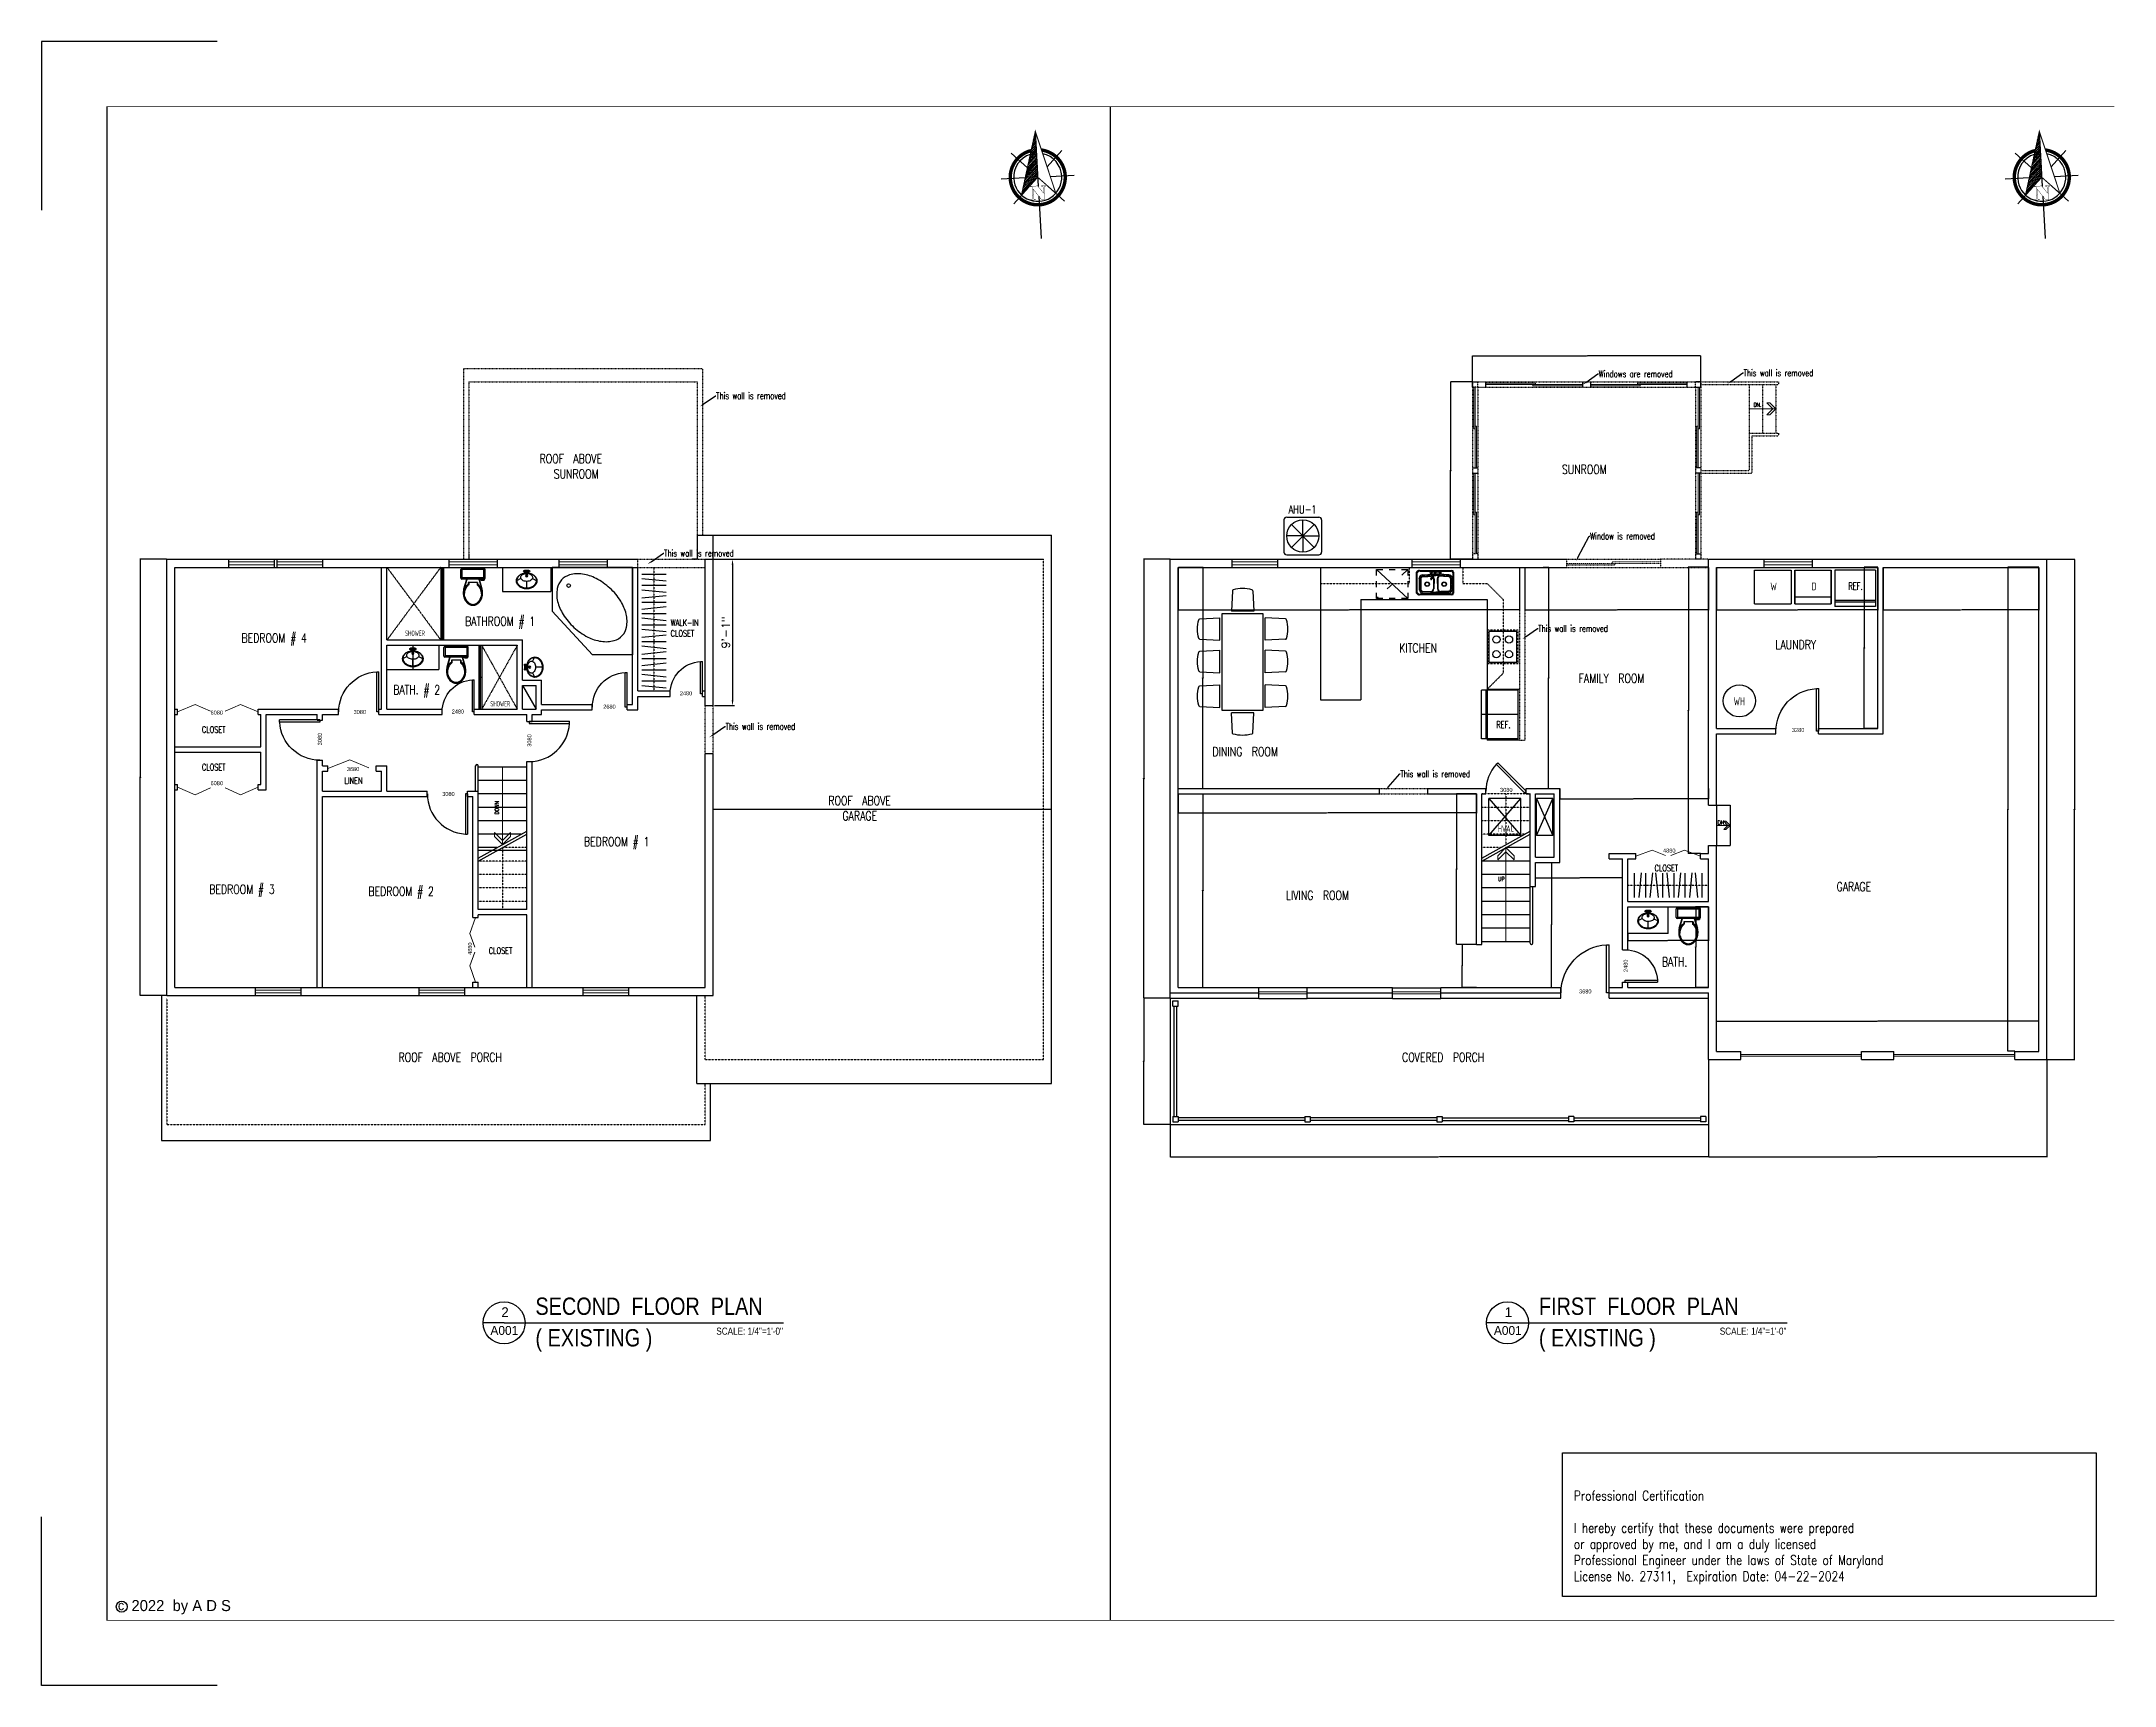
# Model space of a CAD drawing. Header units: inches. Extents: x 26998 to 46838, y -509 to 4343.
# Drawn here: x 30791 to 32335, y 3117 to 4340 of the extents above; entities that cross this region are included whole.
import ezdxf
from ezdxf import colors
from ezdxf.entities.mleader import LeaderData, LeaderLine
from ezdxf.enums import TextEntityAlignment as Align
from ezdxf.math import Vec2, Vec3

# ---------------------------------------------------------------- set-up
doc = ezdxf.new("R2010")
doc.units = ezdxf.units.IN
doc.header["$LTSCALE"] = 0.5
doc.header["$MEASUREMENT"] = 0
for name, pattern in [('ACAD_ISO03W100', [30, 12, -18]), ('CENTER', [0.4, 0.25, -0.05, 0.05, -0.05]), ('DASHED2', [0.375, 0.25, -0.125]), ('HIDDEN', [0.375, 0.25, -0.125]), ('HIDDEN2', [0.1875, 0.125, -0.0625])]:
    doc.linetypes.add(name, pattern=pattern)
doc.layers.get('Defpoints').update_dxf_attribs({"color": 140})
for name, color, linetype in [('ARWALL', 7, 'HIDDEN'), ('BUILT-INS', 13, 'Continuous'), ('CABS', 23, 'Continuous'), ('Title Block', 7, 'Continuous'), ('TITLES', 3, 'Continuous'), ('windows', 4, 'Continuous')]:
    doc.layers.add(name, color=color, linetype=linetype)
doc.layers.add('TXT', color=4, linetype='Continuous', lineweight=9)
doc.styles.add('ARCH', font='arch.shx')
doc.styles.add('ARCHSTYL', font='archstyl.shx', dxfattribs={"height": 5})
doc.styles.add('HS-DESIGN-PLAN', font='GOTHIC.TTF', dxfattribs={"height": 0.09375})
doc.styles.add('HS-DESIGN-TTLB', font='GOTHIC.TTF')
doc.styles.add('Roman', font='romans')
doc.styles.get("Standard").update_dxf_attribs({"font": 'romans.shx', "width": 0.75})
doc.styles.add('TAGS', font='romans', dxfattribs={"width": 0.8})
doc.dimstyles.new('LEADER1', dxfattribs={"dimscale": 0, "dimtxt": 6, "dimasz": 4, "dimexe": 1.5, "dimexo": 1, "dimgap": 1.5, "dimtad": 1, "dimdec": 0, "dimzin": 0, "dimdsep": 46, "dimlunit": 4, "dimtxsty": 'Roman', "dimcen": 0.125, "dimdle": 1.5, "dimclrd": 3, "dimclre": 3, "dimclrt": 3, "dimadec": 0, "dimazin": 0, "dimtfac": 1, "dimtdec": 0, "dimtofl": 0, "dimtmove": 2, "dimatfit": 3, "dimfxl": 1, "dimtolj": 1, "dimtzin": 0, "dimarcsym": 0})
doc.dimstyles.get("Standard").update_dxf_attribs({"dimtxt": 0.18, "dimasz": 0.18, "dimexe": 0.18, "dimexo": 0.0625, "dimgap": 0.09, "dimtad": 0, "dimtih": 1, "dimtoh": 1, "dimdec": 4, "dimzin": 0, "dimdsep": 46, "dimtxsty": 'Standard', "dimcen": 0.09, "dimadec": 0, "dimazin": 0, "dimtfac": 1, "dimtdec": 4, "dimtofl": 0, "dimtmove": 0, "dimatfit": 3, "dimfxl": 1, "dimtolj": 1, "dimtzin": 0, "dimarcsym": 0})

msp = doc.modelspace()

# ---------------------------------------------------------------- texts
for s, insert, char_height, width, attachment_point in [('\\A1;DN.', (32065.8311648, 4071.4260299), 3.0096, 28.741858457, 1), ('\\A1;ROOF  ABOVE\\P   SUNROOM', (31162.0144157, 4033.1657314), 6.8007744, 110.476910075, 1), ('\\A1;SUNROOM', (31923.144033, 4025.1657314), 6.8007744, 110.476910075, 1), ('\\A1;BATHROOM # 1', (31106.5144157, 3912.1657314), 6.8007744, 110.476910075, 1), ('\\A1;WALK-IN\\PCLOSET', (31259.5719301, 3910.0260299), 4.76054208, 28.741858457, 1), ('\\A1;BEDROOM # 4', (30940.0144157, 3899.6657314), 6.8007744, 110.476910075, 1), ('\\A1;LAUNDRY', (32082.1416311, 3894.7972735), 6.8007744, 110.476910075, 1), ('\\A1;BATH. # 2', (31053.0144157, 3861.1657314), 6.8007744, 110.476910075, 1), ('\\A1;FAMILY  ROOM', (31935.644033, 3869.6657314), 6.8007744, 110.476910075, 1), ('\\A1;CLOSET', (30910.5719301, 3830.5260299), 4.76054208, 28.741858457, 1), ('\\A1;DINING  ROOM', (31662.9690781, 3815.1468243), 6.8007744, 125.783948551, 1), ('\\A1;CLOSET', (30910.5719301, 3802.5260299), 4.76054208, 28.741858457, 1), ('\\A1;LINEN', (31016.7126954, 3792.5139477), 4.76054208, 28.741858457, 1), ('\\A1;ROOF  ABOVE \\P   GARAGE', (31377.0144157, 3778.6657314), 6.8007744, 110.476910075, 1), ('\\A1;DN.', (32039.1311648, 3760.4260299), 3.0096, 28.741858457, 1), ('\\A1;BEDROOM # 1', (31195.0144157, 3748.1657314), 6.8007744, 110.476910075, 1), ('\\A1;CLOSET', (31992.1311648, 3727.4260299), 4.76054208, 28.741858457, 1), ('\\A1;BEDROOM # 3', (30916.0144157, 3712.6657314), 6.8007744, 110.476910075, 1), ('\\A1;BEDROOM # 2', (31034.5144157, 3711.1657314), 6.8007744, 110.476910075, 1), ('\\A1;LIVING  ROOM', (31717.644033, 3708.1657314), 6.8007744, 110.476910075, 1), ('\\A1;UP', (31875.6311648, 3718.4260299), 3.0096, 28.741858457, 1), ('\\A1;GARAGE', (32127.644033, 3714.6657314), 6.8007744, 110.476910075, 1), ('\\A1;CLOSET', (31124.1423127, 3665.9139477), 4.76054208, 28.741858457, 1), ('\\A1;BATH.', (31997.5797708, 3651.8546794), 6.8007744, 110.476910075, 7), ('\\A1;ROOF  ABOVE  PORCH', (31057.0144157, 3587.6657314), 6.8007744, 110.476910075, 1), ('\\A1;COVERED  PORCH', (31804.144033, 3587.6657314), 6.8007744, 110.476910075, 1)]:
    msp.add_mtext(s, dxfattribs=dict(insert=insert, char_height=char_height, width=width, attachment_point=attachment_point))
at = {"insert": (31719.6923207, 3995.0020035), "char_height": 6, "attachment_point": 1}
msp.add_mtext_dynamic_manual_height_columns('AHU-1', width=29.672303802, gutter_width=30, heights=[0], dxfattribs=at)
at = {"insert": (31802.0365011, 3892.2847578), "char_height": 6.8007744, "attachment_point": 1}
msp.add_mtext('\\A1;KITCHEN', dxfattribs=at)
at = {"insert": (31128.7104442, 3764.8965362), "char_height": 3.0096, "width": 28.741858457, "attachment_point": 1, "rotation": 90}
msp.add_mtext('\\A1;DOWN', dxfattribs=at)
at = {"attachment_point": 1}
for s, insert, char_height, width, style in [('{\\fArial Narrow|b0|i0|c0|p34;SECOND  FLOOR  PLAN}', (31158.9240163, 3405.423602), 12.9024, 259.624719313, 'ARCH'), ('{\\fArial Narrow|b0|i0|c0|p34;FIRST  FLOOR  PLAN}', (31906.0536336, 3405.423602), 12.9024, 259.624719313, 'ARCH'), ('A001', (31125.4030705, 3384.246918), 6.636168, 136.759967371, 'HS-DESIGN-TTLB'), ('{\\fArial Narrow|b0|i0|c0|p34;( EXISTING )}', (31158.9240163, 3381.923602), 12.9024, 259.624719313, 'ARCH'), ('A001', (31872.5326878, 3384.246918), 6.636168, 136.759967371, 'HS-DESIGN-TTLB'), ('{\\fArial Narrow|b0|i0|c0|p34;( EXISTING )}', (31906.0536336, 3381.923602), 12.9024, 259.624719313, 'ARCH')]:
    msp.add_mtext(s, dxfattribs=dict(at, insert=insert, char_height=char_height, width=width, style=style))
at = {"layer": 'CABS', "style": 'ARCHSTYL'}
for s, height, width, p in [('W', 5.7375, 0.721817, (32078.3312593, 3931.8415661)), ('D', 5.7375, 0.721817, (32108.9917542, 3931.8415661)), ('SHOWER', 4, 0.667387, (31061.8553676, 3897.8681308)), ('SHOWER', 4, 0.667387, (31125.3553676, 3845.3681308)), ('WH', 6, 0.667387, (32050.9944796, 3846.120477)), ('HVAC', 5, 0.667387, (31875.4413651, 3751.8363018))]:
    msp.add_text(s, height=height, dxfattribs=dict(at, width=width)).set_placement(p)
at = {"layer": 'CABS', "width": 0.667387}
for p in [(32136.473707, 3932.1552447), (31874.3616244, 3829.0711005)]:
    msp.add_text('REF.', height=5.44061952, dxfattribs=at).set_placement(p)
at = {"layer": 'Title Block', "attachment_point": 1, "style": 'HS-DESIGN-TTLB'}
for s, insert, char_height, width in [('2680', (31209.4006973, 3846.6874868), 3.0096, 43.611515527), ('2480', (31266.4006973, 3856.6874868), 3.0096, 43.611515527), ('6080', (30917.0275405, 3842.2593191), 3.0096, 43.611515527), ('3080', (31023.5275405, 3842.7593191), 3.0096, 43.611515527), ('2480', (31096.6006973, 3843.0874868), 3.0096, 43.611515527), ('3280', (32094.4623529, 3829.3762766), 3.0096, 43.611515527), ('3680', (31018.5275405, 3800.2593191), 3.0096, 43.611515527), ('6080', (30917.0275405, 3789.7593191), 3.0096, 43.611515527), ('3080', (31089.5275405, 3781.7593191), 3.0096, 43.611515527), ('3080', (31877.1571578, 3784.7593191), 3.0096, 43.611515527), ('4880', (31998.4987713, 3739.5732289), 3.0096, 43.611515527), ('3680', (31935.9571578, 3634.7593191), 3.0096, 43.611515527), ('2', (31133.5262052, 3398.2004146), 7.37352, 151.955519302), ('1', (31880.6558226, 3398.2004146), 7.37352, 151.955519302), ('{\\fArial Narrow|b0|i0|c0|p34;SCALE: 1/4"=1\'-0"}', (31293.5777041, 3383.0644229), 5.3089344, 109.407973897), ('{\\fArial Narrow|b0|i0|c0|p34;SCALE: 1/4"=1\'-0"}', (32040.7073214, 3383.0644229), 5.3089344, 109.407973897), ('2022  by A D S', (30858.1492456, 3180.2999956), 8.229375, 286.020616253)]:
    msp.add_mtext(s, dxfattribs=dict(at, insert=insert, char_height=char_height, width=width))
at = {"layer": 'Title Block', "char_height": 3.0096, "width": 43.611515527, "attachment_point": 1, "rotation": 90, "style": 'HS-DESIGN-TTLB'}
for s, insert in [('3080', (30996.8986948, 3816.4009894)), ('3080', (31152.8986948, 3815.4009894)), ('4880', (31108.6847851, 3660.4426028)), ('2480', (31969.1001446, 3647.7149115))]:
    msp.add_mtext(s, dxfattribs=dict(at, insert=insert))
at = {"layer": 'Title Block', "linetype": 'ByBlock', "insert": (31932.0070003, 3261.6015204, -143.9991213), "char_height": 7.2, "attachment_point": 1, "style": 'TAGS'}
msp.add_mtext_dynamic_manual_height_columns('Professional Certification\\P\\PI hereby certify that these documents were prepared\\Por approved by me, and I am a duly licensed\\PProfessional Engineer under the laws of State of Maryland\\PLicense No. 27311,  Expiration Date: 04-22-2024', width=727.308226295, gutter_width=30, heights=[0], dxfattribs=at)
at = {"layer": 'Title Block', "insert": (30848.036602, 3179.7982065), "char_height": 7.05375, "attachment_point": 1, "style": 'HS-DESIGN-PLAN'}
msp.add_mtext_dynamic_manual_height_columns('c', width=0.213936353, gutter_width=0.46875, heights=[0], dxfattribs=at)

# ---------------------------------------------------------------- blocks, each defined once
blk = doc.blocks.new('*D1160')
at = {"layer": 'Defpoints', "color": 0, "transparency": 16777216}
for p in [(31631.5, 3954.9), (31611.8, 3628.3), (31631.5, 3628.3)]:
    blk.add_point(p, dxfattribs=at)
at = {"layer": 'Title Block', "color": 0, "lineweight": -2, "transparency": 16777216}
for p, q in [((31631.5, 3954.9), (31611.6, 3954.9)), ((31611.8, 3954.7), (31611.8, 3791.7)), ((31611.8, 3628.4), (31611.8, 3791.4)), ((31631.5, 3628.3), (31611.6, 3628.3))]:
    blk.add_line(p, q, dxfattribs=at)
at = {"layer": 'Title Block', "color": 0, "transparency": 16777216}
for points in [[(31611.8, 3954.7), (31611.9, 3954.7), (31611.8, 3954.9)], [(31611.8, 3628.4), (31611.9, 3628.4), (31611.8, 3628.3)]]:
    blk.add_solid(points, dxfattribs=at)
at = {"layer": 'Title Block', "color": 0, "transparency": 16777216, "insert": (31611.8, 3791.6), "char_height": 0.18, "attachment_point": 5}
blk.add_mtext('\\A1;326.6000', dxfattribs=at)
blk = doc.blocks.new('*D1161')
at = {"layer": 'Defpoints', "color": 0, "transparency": 16777216}
for p in [(32284.3, 3954.9), (32304.8, 3954.9), (32284.3, 3582.7)]:
    blk.add_point(p, dxfattribs=at)
at = {"layer": 'Title Block', "color": 0, "lineweight": -2, "transparency": 16777216}
for p, q in [((32284.4, 3954.9), (32305, 3954.9)), ((32304.8, 3954.7), (32304.8, 3768.9)), ((32304.8, 3582.8), (32304.8, 3768.6)), ((32284.4, 3582.7), (32305, 3582.7))]:
    blk.add_line(p, q, dxfattribs=at)
at = {"layer": 'Title Block', "color": 0, "transparency": 16777216}
for points in [[(32304.8, 3954.7), (32304.9, 3954.7), (32304.8, 3954.9)], [(32304.8, 3582.8), (32304.9, 3582.8), (32304.8, 3582.7)]]:
    blk.add_solid(points, dxfattribs=at)
at = {"layer": 'Title Block', "color": 0, "transparency": 16777216, "insert": (32304.8, 3768.8), "char_height": 0.18, "attachment_point": 5}
blk.add_mtext('\\A1;372.2000', dxfattribs=at)
blk = doc.blocks.new('*D1162')
at = {"layer": 'Defpoints', "color": 0, "transparency": 16777216}
for p in [(31637.5, 3780.3), (31637.5, 3636.3), (31655.8, 3636.3)]:
    blk.add_point(p, dxfattribs=at)
at = {"layer": 'Title Block', "color": 0, "lineweight": -2, "transparency": 16777216}
for p, q in [((31637.6, 3780.3), (31656, 3780.3)), ((31655.8, 3780.1), (31655.8, 3708.4)), ((31655.8, 3636.4), (31655.8, 3708.1)), ((31637.6, 3636.3), (31656, 3636.3))]:
    blk.add_line(p, q, dxfattribs=at)
at = {"layer": 'Title Block', "color": 0, "transparency": 16777216}
for points in [[(31655.8, 3780.1), (31655.9, 3780.1), (31655.8, 3780.3)], [(31655.8, 3636.4), (31655.9, 3636.4), (31655.8, 3636.3)]]:
    blk.add_solid(points, dxfattribs=at)
at = {"layer": 'Title Block', "color": 0, "transparency": 16777216, "insert": (31655.8, 3708.3), "char_height": 0.18, "attachment_point": 5}
blk.add_mtext('\\A1;144.0000', dxfattribs=at)
blk = doc.blocks.new('*D1163')
at = {"layer": 'Defpoints', "color": 0, "transparency": 16777216}
for p in [(31859.5, 3780.3), (31844.8, 3668.3), (31859.5, 3668.3)]:
    blk.add_point(p, dxfattribs=at)
at = {"layer": 'Title Block', "color": 0, "lineweight": -2, "transparency": 16777216}
for p, q in [((31859.5, 3780.3), (31844.6, 3780.3)), ((31844.8, 3780.1), (31844.8, 3724.4)), ((31844.8, 3668.4), (31844.8, 3724.1)), ((31859.5, 3668.3), (31844.6, 3668.3))]:
    blk.add_line(p, q, dxfattribs=at)
at = {"layer": 'Title Block', "color": 0, "transparency": 16777216}
for points in [[(31844.8, 3780.1), (31844.9, 3780.1), (31844.8, 3780.3)], [(31844.8, 3668.4), (31844.9, 3668.4), (31844.8, 3668.3)]]:
    blk.add_solid(points, dxfattribs=at)
at = {"layer": 'Title Block', "color": 0, "transparency": 16777216, "insert": (31844.8, 3724.3), "char_height": 0.18, "attachment_point": 5}
blk.add_mtext('\\A1;112.0000', dxfattribs=at)
blk = doc.blocks.new('*D1164')
at = {"layer": 'Defpoints', "color": 0, "transparency": 16777216}
for p in [(31859.5, 3668.3), (31848.8, 3636.3), (31859.5, 3636.3)]:
    blk.add_point(p, dxfattribs=at)
at = {"layer": 'Title Block', "color": 0, "lineweight": -2, "transparency": 16777216}
for p, q in [((31859.5, 3668.3), (31848.6, 3668.3)), ((31848.8, 3668.1), (31848.8, 3652.4)), ((31848.8, 3636.4), (31848.8, 3652.1)), ((31859.5, 3636.3), (31848.6, 3636.3))]:
    blk.add_line(p, q, dxfattribs=at)
at = {"layer": 'Title Block', "color": 0, "transparency": 16777216}
for points in [[(31848.8, 3668.1), (31848.9, 3668.1), (31848.8, 3668.3)], [(31848.8, 3636.4), (31848.9, 3636.4), (31848.8, 3636.3)]]:
    blk.add_solid(points, dxfattribs=at)
at = {"layer": 'Title Block', "color": 0, "transparency": 16777216, "insert": (31848.8, 3652.3), "char_height": 0.18, "attachment_point": 5}
blk.add_mtext('\\A1;32.0000', dxfattribs=at)
blk = doc.blocks.new('*D1165')
at = {"layer": 'Defpoints', "color": 0, "transparency": 16777216}
for p in [(31637.5, 3780.3), (31859.5, 3780.3), (31859.5, 3766.2)]:
    blk.add_point(p, dxfattribs=at)
at = {"layer": 'Title Block', "color": 0, "lineweight": -2, "transparency": 16777216}
for p, q in [((31637.5, 3780.2), (31637.5, 3766)), ((31637.7, 3766.2), (31748, 3766.2)), ((31859.3, 3766.2), (31749.1, 3766.2)), ((31859.5, 3780.2), (31859.5, 3766))]:
    blk.add_line(p, q, dxfattribs=at)
at = {"layer": 'Title Block', "color": 0, "transparency": 16777216}
for points in [[(31637.7, 3766.2), (31637.7, 3766.1), (31637.5, 3766.2)], [(31859.3, 3766.2), (31859.3, 3766.1), (31859.5, 3766.2)]]:
    blk.add_solid(points, dxfattribs=at)
at = {"layer": 'Title Block', "color": 0, "transparency": 16777216, "insert": (31748.5, 3766.2), "char_height": 0.18, "attachment_point": 5}
blk.add_mtext('\\A1;222.0000', dxfattribs=at)
blk = doc.blocks.new('*D1166')
at = {"layer": 'Defpoints', "color": 0, "transparency": 16777216}
for p in [(32026.5, 4106.2), (31856.5, 4086.9), (32026.5, 4086.9)]:
    blk.add_point(p, dxfattribs=at)
at = {"layer": 'Title Block', "color": 0, "lineweight": -2, "transparency": 16777216}
for p, q in [((31856.5, 4086.9), (31856.5, 4106.3)), ((31856.7, 4106.2), (31941, 4106.2)), ((32026.3, 4106.2), (31942.1, 4106.2)), ((32026.5, 4086.9), (32026.5, 4106.3))]:
    blk.add_line(p, q, dxfattribs=at)
at = {"layer": 'Title Block', "color": 0, "transparency": 16777216}
for points in [[(31856.7, 4106.2), (31856.7, 4106.1), (31856.5, 4106.2)], [(32026.3, 4106.2), (32026.3, 4106.1), (32026.5, 4106.2)]]:
    blk.add_solid(points, dxfattribs=at)
at = {"layer": 'Title Block', "color": 0, "transparency": 16777216, "insert": (31941.5, 4106.2), "char_height": 0.18, "attachment_point": 5}
blk.add_mtext('\\A1;170.0000', dxfattribs=at)
blk = doc.blocks.new('*D1167')
at = {"layer": 'Defpoints', "color": 0, "transparency": 16777216}
for p in [(31856.5, 4086.9), (31840.3, 3954.9), (31856.5, 3954.9)]:
    blk.add_point(p, dxfattribs=at)
at = {"layer": 'Title Block', "color": 0, "lineweight": -2, "transparency": 16777216}
for p, q in [((31856.5, 4086.9), (31840.1, 4086.9)), ((31840.3, 4086.7), (31840.3, 4021)), ((31840.3, 3955), (31840.3, 4020.7)), ((31856.5, 3954.9), (31840.1, 3954.9))]:
    blk.add_line(p, q, dxfattribs=at)
at = {"layer": 'Title Block', "color": 0, "transparency": 16777216}
for points in [[(31840.3, 4086.7), (31840.4, 4086.7), (31840.3, 4086.9)], [(31840.3, 3955), (31840.4, 3955), (31840.3, 3954.9)]]:
    blk.add_solid(points, dxfattribs=at)
at = {"layer": 'Title Block', "color": 0, "transparency": 16777216, "insert": (31840.3, 4020.9), "char_height": 0.18, "attachment_point": 5}
blk.add_mtext('\\A1;132.0000', dxfattribs=at)
blk = doc.blocks.new('door')
at = {"layer": 'windows'}
for p, q in [((9950.3, 7178.9), (9948.6, 7178.9)), ((9948.6, 7178.9), (9948.6, 7147)), ((9950.3, 7178.9), (9948.6, 7178.9)), ((9950.3, 7178.9), (9950.3, 7147)), ((9948.6, 7147), (9950.3, 7147))]:
    blk.add_line(p, q, dxfattribs=at)
blk.add_arc((9950.3, 7178.9), 31.9, 180, 266.8995, dxfattribs=at)
blk = doc.blocks.new('P0470039')
at = {"linetype": 'Continuous'}
for p, q in [((0, -0.61339), (0, 0)), ((-5.396179, -5.394092), (-9.5, -7.5)), ((0, -15), (0, -7.994521)), ((5.322319, -5.35619), (9.5, -7.5))]:
    blk.add_line(p, q, dxfattribs=at)
for points in [[(9.5, -7.5, 0.118506), (8.852327, -4.805722, 0.104654), (6.80398, -2.274646, 0.089615), (3.801003, -0.621924, 0.08127), (0, 0, 0.08127), (-3.801003, -0.621924, 0.089615), (-6.80398, -2.274646, 0.104654), (-8.852327, -4.805722, 0.118506), (-9.5, -7.5, 0.118506), (-8.852327, -10.194278, 0.104654), (-6.80398, -12.725354, 0.089615), (-3.801003, -14.378076, 0.08127), (0, -15, 0.08127), (3.801003, -14.378076, 0.089615), (6.80398, -12.725354, 0.104654), (8.852327, -10.194278, 0.118506)], [(0, -7.994521, 0.066698), (2.228047, -7.675818, 0.0792), (3.951416, -6.878456, 0.107151), (5.1993, -5.580919, 0.14125), (5.56895, -4.25438, 0.14125), (5.175802, -2.934614, 0.107151), (3.905073, -1.659441, 0.0792), (2.167817, -0.892807, 0.066698), (-0.065538, -0.613719, 0.066698), (-2.293584, -0.932422, 0.0792), (-4.016953, -1.729784, 0.107151), (-5.264838, -3.027321, 0.14125), (-5.634488, -4.35386, 0.14125), (-5.24134, -5.673626, 0.107151), (-3.970611, -6.948799, 0.0792), (-2.233355, -7.715433, 0.066698)]]:
    blk.add_lwpolyline(points, format="xyb", close=True, dxfattribs=at)
for radius in [1, 0.75]:
    blk.add_circle((0, -2.625), radius, dxfattribs=at)
for centre, radius, start, end in [((-3.065811, -7.148185), 5.833199, 179.792206, 206.975969), ((-3.065811, -7.148185), 5.833199, 152.608443, 179.792206), ((-1.583743, -6.393816), 7.496208, 206.975969, 230.904831), ((-1.589253, -7.913284), 7.496208, 128.679582, 152.608443), ((-0.618746, -5.206183), 9.026467, 230.904831, 251.31889), ((-0.632896, -9.107886), 9.026467, 108.265523, 128.679582), ((0.013869, -3.335173), 11.001532, 251.31889, 269.792206), ((0.013869, -3.335173), 11.001532, 269.792206, 288.265523), ((0.632896, -5.210722), 9.026467, 288.265523, 308.679582), ((0.618746, -9.112425), 9.026467, 50.904831, 71.31889), ((1.589253, -6.405324), 7.496208, 308.679582, 332.608443), ((1.583743, -7.924791), 7.496208, 26.975969, 50.904831), ((3.065811, -7.170423), 5.833199, 332.608443, 359.792206), ((3.065811, -7.170423), 5.833199, 359.792206, 26.975969)]:
    blk.add_arc(centre, radius, start, end, dxfattribs=at)
for tag, flags, p in [('ASCOLOR', 1, (0, -3.75)), ('ASCATNO', 1, (0, -2.25)), ('ASNAME', 1, (0, -3)), ('ASID', 3, (0, -1.5))]:
    blk.add_attdef(tag, text='', height=0.5, dxfattribs=dict(flags=flags)).set_placement(p, align=Align.CENTER)
blk = doc.blocks.new('AE21A')
for p, q in [((0, 0.5), (0, 0.3)), ((0, 0.5), (0, 0.3)), ((0.2, 0.5), (0, 0.5)), ((0.2, 0.5), (0, 0.5)), ((0, 0.1), (0, -0.1)), ((0, 0.1), (0, -0.1)), ((0.6, 0.5), (0.4, 0.5)), ((0.6, 0.5), (0.4, 0.5)), ((1, 0.5), (0.8, 0.5)), ((1, 0.5), (0.8, 0.5)), ((1, 0.3), (1, 0.5)), ((1, 0.3), (1, 0.5)), ((1, -0.1), (1, 0.1)), ((1, -0.1), (1, 0.1)), ((0, -0.3), (0, -0.5)), ((0, -0.3), (0, -0.5)), ((0, -0.5), (0.2, -0.5)), ((0, -0.5), (0.2, -0.5)), ((0.4, -0.5), (0.6, -0.5)), ((0.4, -0.5), (0.6, -0.5)), ((0.8, -0.5), (1, -0.5)), ((0.8, -0.5), (1, -0.5)), ((1, -0.5), (1, -0.3)), ((1, -0.5), (1, -0.3))]:
    blk.add_line(p, q)
blk = doc.blocks.new('CHAIR4')
for p, q in [((-448.534042, 225.886409), (0, 248.313112)), ((0, 248.313112), (0, -248.313112)), ((-448.534042, -225.886409), (0, -248.313112))]:
    blk.add_line(p, q)
for centre, radius, start, end in [((267.140783, 0), 767.140783, 164.292464, 195.707536), ((-447.285602, 200.917601), 25, 92.862405, 164.292464), ((-447.285602, -200.917601), 25, 195.707536, 267.137595)]:
    blk.add_arc(centre, radius, start, end)
blk = doc.blocks.new('A$C5D6C675C')
for p, q in [((0, 1.1), (1.2, 1.1)), ((0, 1.1), (0, 0)), ((1.2, 1.1), (1.2, 0.55)), ((0.6, 0), (1.2, 0.55)), ((0, 0), (0.6, 0))]:
    blk.add_line(p, q)
blk.add_lwpolyline([(0.171, 0.127, 0.139889), (0.288, 0.069, 0.107118), (0.466, 0.073, 0.079812), (0.644, 0.149, 0.067459), (0.822, 0.297, 0.067459), (0.954, 0.487, 0.079812), (1.013, 0.67, 0.107118), (1.003, 0.849, 0.139889), (0.935, 0.96, 0.139889), (0.818, 1.018, 0.107118), (0.639, 1.013, 0.079812), (0.462, 0.938, 0.067459), (0.284, 0.79, 0.067459), (0.152, 0.6, 0.079812), (0.092, 0.416, 0.107118), (0.103, 0.238, 0.139889)], format="xyb", close=True)
blk.add_circle((0.25, 0.225), 0.025)
blk = doc.blocks.new('*D1168')
at = {"layer": 'Defpoints', "color": 0, "transparency": 16777216}
for p in [(31637.5, 3948.9), (31637.5, 3784.3), (31655.8, 3784.3)]:
    blk.add_point(p, dxfattribs=at)
at = {"layer": 'Title Block', "color": 0, "lineweight": -2, "transparency": 16777216}
for p, q in [((31637.6, 3948.9), (31656, 3948.9)), ((31655.8, 3948.7), (31655.8, 3866.7)), ((31655.8, 3784.4), (31655.8, 3866.4)), ((31637.6, 3784.3), (31656, 3784.3))]:
    blk.add_line(p, q, dxfattribs=at)
at = {"layer": 'Title Block', "color": 0, "transparency": 16777216}
for points in [[(31655.8, 3948.7), (31655.9, 3948.7), (31655.8, 3948.9)], [(31655.8, 3784.4), (31655.9, 3784.4), (31655.8, 3784.3)]]:
    blk.add_solid(points, dxfattribs=at)
at = {"layer": 'Title Block', "color": 0, "transparency": 16777216, "insert": (31655.8, 3866.6), "char_height": 0.18, "attachment_point": 5}
blk.add_mtext('\\A1;164.6000', dxfattribs=at)
blk = doc.blocks.new('*D1169')
at = {"layer": 'Defpoints', "color": 0, "transparency": 16777216}
for p in [(31637.5, 3948.9), (31891.5, 3948.9), (31637.5, 3917.2)]:
    blk.add_point(p, dxfattribs=at)
at = {"layer": 'Title Block', "color": 0, "lineweight": -2, "transparency": 16777216}
for p, q in [((31637.5, 3948.8), (31637.5, 3917)), ((31891.5, 3948.8), (31891.5, 3917)), ((31637.7, 3917.2), (31764, 3917.2)), ((31891.3, 3917.2), (31765.1, 3917.2))]:
    blk.add_line(p, q, dxfattribs=at)
at = {"layer": 'Title Block', "color": 0, "transparency": 16777216}
for points in [[(31637.7, 3917.2), (31637.7, 3917.1), (31637.5, 3917.2)], [(31891.3, 3917.2), (31891.3, 3917.1), (31891.5, 3917.2)]]:
    blk.add_solid(points, dxfattribs=at)
at = {"layer": 'Title Block', "color": 0, "transparency": 16777216, "insert": (31764.5, 3917.2), "char_height": 0.18, "attachment_point": 5}
blk.add_mtext('\\A1;254.0000', dxfattribs=at)
blk = doc.blocks.new('*D1170')
at = {"layer": 'Defpoints', "color": 0, "transparency": 16777216}
for p in [(31895.5, 3948.9), (32032.3, 3948.9), (32032.3, 3917.2)]:
    blk.add_point(p, dxfattribs=at)
at = {"layer": 'Title Block', "color": 0, "lineweight": -2, "transparency": 16777216}
for p, q in [((31895.5, 3948.8), (31895.5, 3917)), ((32032.3, 3948.8), (32032.3, 3917)), ((31895.7, 3917.2), (31963.4, 3917.2)), ((32032.1, 3917.2), (31964.5, 3917.2))]:
    blk.add_line(p, q, dxfattribs=at)
at = {"layer": 'Title Block', "color": 0, "transparency": 16777216}
for points in [[(31895.7, 3917.2), (31895.7, 3917.1), (31895.5, 3917.2)], [(32032.1, 3917.2), (32032.1, 3917.1), (32032.3, 3917.2)]]:
    blk.add_solid(points, dxfattribs=at)
at = {"layer": 'Title Block', "color": 0, "transparency": 16777216, "insert": (31963.9, 3917.2), "char_height": 0.18, "attachment_point": 5}
blk.add_mtext('\\A1;136.8000', dxfattribs=at)
blk = doc.blocks.new('*D1171')
at = {"layer": 'Defpoints', "color": 0, "transparency": 16777216}
for p in [(32038.3, 3948.9), (32158.3, 3948.9), (32158.3, 3917.2)]:
    blk.add_point(p, dxfattribs=at)
at = {"layer": 'Title Block', "color": 0, "lineweight": -2, "transparency": 16777216}
for p, q in [((32038.3, 3948.8), (32038.3, 3917)), ((32158.3, 3948.8), (32158.3, 3917)), ((32038.5, 3917.2), (32097.8, 3917.2)), ((32158.1, 3917.2), (32098.9, 3917.2))]:
    blk.add_line(p, q, dxfattribs=at)
at = {"layer": 'Title Block', "color": 0, "transparency": 16777216}
for points in [[(32038.5, 3917.2), (32038.5, 3917.1), (32038.3, 3917.2)], [(32158.1, 3917.2), (32158.1, 3917.1), (32158.3, 3917.2)]]:
    blk.add_solid(points, dxfattribs=at)
at = {"layer": 'Title Block', "color": 0, "transparency": 16777216, "insert": (32098.3, 3917.2), "char_height": 0.18, "attachment_point": 5}
blk.add_mtext('\\A1;120.0000', dxfattribs=at)
blk = doc.blocks.new('*D1172')
at = {"layer": 'Defpoints', "color": 0, "transparency": 16777216}
for p in [(32162.3, 3948.9), (32278.3, 3948.9), (32278.3, 3917.2)]:
    blk.add_point(p, dxfattribs=at)
at = {"layer": 'Title Block', "color": 0, "lineweight": -2, "transparency": 16777216}
for p, q in [((32162.3, 3948.8), (32162.3, 3917)), ((32278.3, 3948.8), (32278.3, 3917)), ((32162.5, 3917.2), (32219.8, 3917.2)), ((32278.1, 3917.2), (32220.9, 3917.2))]:
    blk.add_line(p, q, dxfattribs=at)
at = {"layer": 'Title Block', "color": 0, "transparency": 16777216}
for points in [[(32162.5, 3917.2), (32162.5, 3917.1), (32162.3, 3917.2)], [(32278.1, 3917.2), (32278.1, 3917.1), (32278.3, 3917.2)]]:
    blk.add_solid(points, dxfattribs=at)
at = {"layer": 'Title Block', "color": 0, "transparency": 16777216, "insert": (32220.3, 3917.2), "char_height": 0.18, "attachment_point": 5}
blk.add_mtext('\\A1;116.0000', dxfattribs=at)
blk = doc.blocks.new('*D1173')
at = {"layer": 'Defpoints', "color": 0, "transparency": 16777216}
for p in [(32148.3, 3948.9), (32158.3, 3948.9), (32158.3, 3828.9)]:
    blk.add_point(p, dxfattribs=at)
at = {"layer": 'Title Block', "color": 0, "lineweight": -2, "transparency": 16777216}
for p, q in [((32158.3, 3948.9), (32148.1, 3948.9)), ((32148.3, 3948.7), (32148.3, 3889)), ((32148.3, 3829), (32148.3, 3888.7)), ((32158.3, 3828.9), (32148.1, 3828.9))]:
    blk.add_line(p, q, dxfattribs=at)
at = {"layer": 'Title Block', "color": 0, "transparency": 16777216}
for points in [[(32148.3, 3948.7), (32148.4, 3948.7), (32148.3, 3948.9)], [(32148.3, 3829), (32148.4, 3829), (32148.3, 3828.9)]]:
    blk.add_solid(points, dxfattribs=at)
at = {"layer": 'Title Block', "color": 0, "transparency": 16777216, "insert": (32148.3, 3888.9), "char_height": 0.18, "attachment_point": 5}
blk.add_mtext('\\A1;120.0000', dxfattribs=at)
blk = doc.blocks.new('*D1174')
at = {"layer": 'Defpoints', "color": 0, "transparency": 16777216}
for p in [(32278.3, 3948.9), (32255.3, 3588.7), (32260.3, 3588.7)]:
    blk.add_point(p, dxfattribs=at)
at = {"layer": 'Title Block', "color": 0, "lineweight": -2, "transparency": 16777216}
for p, q in [((32278.3, 3948.9), (32255.1, 3948.9)), ((32255.3, 3948.7), (32255.3, 3768.9)), ((32255.3, 3588.8), (32255.3, 3768.6)), ((32260.3, 3588.7), (32255.1, 3588.7))]:
    blk.add_line(p, q, dxfattribs=at)
at = {"layer": 'Title Block', "color": 0, "transparency": 16777216}
for points in [[(32255.3, 3948.7), (32255.4, 3948.7), (32255.3, 3948.9)], [(32255.3, 3588.8), (32255.4, 3588.8), (32255.3, 3588.7)]]:
    blk.add_solid(points, dxfattribs=at)
at = {"layer": 'Title Block', "color": 0, "transparency": 16777216, "insert": (32255.3, 3768.8), "char_height": 0.18, "attachment_point": 5}
blk.add_mtext('\\A1;360.2000', dxfattribs=at)
blk = doc.blocks.new('*D1175')
at = {"layer": 'Defpoints', "color": 0, "transparency": 16777216}
for p in [(32038.3, 3611.2), (32038.3, 3588.7), (32278.3, 3588.7)]:
    blk.add_point(p, dxfattribs=at)
at = {"layer": 'Title Block', "color": 0, "lineweight": -2, "transparency": 16777216}
for p, q in [((32038.3, 3588.7), (32038.3, 3611.3)), ((32038.5, 3611.2), (32157.8, 3611.2)), ((32278.1, 3611.2), (32158.9, 3611.2)), ((32278.3, 3588.7), (32278.3, 3611.3))]:
    blk.add_line(p, q, dxfattribs=at)
at = {"layer": 'Title Block', "color": 0, "transparency": 16777216}
for points in [[(32038.5, 3611.2), (32038.5, 3611.1), (32038.3, 3611.2)], [(32278.1, 3611.2), (32278.1, 3611.1), (32278.3, 3611.2)]]:
    blk.add_solid(points, dxfattribs=at)
at = {"layer": 'Title Block', "color": 0, "transparency": 16777216, "insert": (32158.3, 3611.2), "char_height": 0.18, "attachment_point": 5}
blk.add_mtext('\\A1;240.0000', dxfattribs=at)
blk = doc.blocks.new('*D1176')
at = {"layer": 'Defpoints', "color": 0, "transparency": 16777216}
for p in [(31909, 3948.9), (31913.3, 3948.9), (31909, 3784.3)]:
    blk.add_point(p, dxfattribs=at)
at = {"layer": 'Title Block', "color": 0, "lineweight": -2, "transparency": 16777216}
for p, q in [((31909.1, 3948.9), (31913.5, 3948.9)), ((31913.3, 3948.7), (31913.3, 3866.7)), ((31913.3, 3784.4), (31913.3, 3866.4)), ((31909.1, 3784.3), (31913.5, 3784.3))]:
    blk.add_line(p, q, dxfattribs=at)
at = {"layer": 'Title Block', "color": 0, "transparency": 16777216}
for points in [[(31913.3, 3948.7), (31913.4, 3948.7), (31913.3, 3948.9)], [(31913.3, 3784.4), (31913.4, 3784.4), (31913.3, 3784.3)]]:
    blk.add_solid(points, dxfattribs=at)
at = {"layer": 'Title Block', "color": 0, "transparency": 16777216, "insert": (31913.3, 3866.6), "char_height": 0.18, "attachment_point": 5}
blk.add_mtext('\\A1;164.6000', dxfattribs=at)
blk = doc.blocks.new('*D1177')
at = {"layer": 'Defpoints', "color": 0, "transparency": 16777216}
for p in [(32032.3, 3948.9), (32017.3, 3735.9), (32026.3, 3735.9)]:
    blk.add_point(p, dxfattribs=at)
at = {"layer": 'Title Block', "color": 0, "lineweight": -2, "transparency": 16777216}
for p, q in [((32032.3, 3948.9), (32017.1, 3948.9)), ((32017.3, 3948.7), (32017.3, 3842.5)), ((32017.3, 3736), (32017.3, 3842.2)), ((32026.3, 3735.9), (32017.1, 3735.9))]:
    blk.add_line(p, q, dxfattribs=at)
at = {"layer": 'Title Block', "color": 0, "transparency": 16777216}
for points in [[(32017.3, 3948.7), (32017.4, 3948.7), (32017.3, 3948.9)], [(32017.3, 3736), (32017.4, 3736), (32017.3, 3735.9)]]:
    blk.add_solid(points, dxfattribs=at)
at = {"layer": 'Title Block', "color": 0, "transparency": 16777216, "insert": (32017.3, 3842.4), "char_height": 0.18, "attachment_point": 5}
blk.add_mtext('\\A1;213.0000', dxfattribs=at)
blk = doc.blocks.new('*D1178')
at = {"layer": 'Defpoints', "color": 0, "transparency": 16777216}
for p in [(32022.8, 3696.3), (32032.3, 3696.3), (32032.3, 3636.3)]:
    blk.add_point(p, dxfattribs=at)
at = {"layer": 'Title Block', "color": 0, "lineweight": -2, "transparency": 16777216}
for p, q in [((32032.3, 3696.3), (32022.6, 3696.3)), ((32022.8, 3696.1), (32022.8, 3666.4)), ((32022.8, 3636.4), (32022.8, 3666.1)), ((32032.3, 3636.3), (32022.6, 3636.3))]:
    blk.add_line(p, q, dxfattribs=at)
at = {"layer": 'Title Block', "color": 0, "transparency": 16777216}
for points in [[(32022.8, 3696.1), (32022.9, 3696.1), (32022.8, 3696.3)], [(32022.8, 3636.4), (32022.9, 3636.4), (32022.8, 3636.3)]]:
    blk.add_solid(points, dxfattribs=at)
at = {"layer": 'Title Block', "color": 0, "transparency": 16777216, "insert": (32022.8, 3666.3), "char_height": 0.18, "attachment_point": 5}
blk.add_mtext('\\A1;60.0000', dxfattribs=at)
blk = doc.blocks.new('*D1179')
at = {"layer": 'Defpoints', "color": 0, "transparency": 16777216}
for p in [(32032.3, 3696.3), (31972.3, 3676.3), (32032.3, 3671.2)]:
    blk.add_point(p, dxfattribs=at)
at = {"layer": 'Title Block', "color": 0, "lineweight": -2, "transparency": 16777216}
for p, q in [((32032.3, 3696.2), (32032.3, 3671)), ((31972.3, 3676.2), (31972.3, 3671)), ((31972.5, 3671.2), (32001.8, 3671.2)), ((32032.1, 3671.2), (32002.8, 3671.2))]:
    blk.add_line(p, q, dxfattribs=at)
at = {"layer": 'Title Block', "color": 0, "transparency": 16777216}
for points in [[(31972.5, 3671.2), (31972.5, 3671.1), (31972.3, 3671.2)], [(32032.1, 3671.2), (32032.1, 3671.1), (32032.3, 3671.2)]]:
    blk.add_solid(points, dxfattribs=at)
at = {"layer": 'Title Block', "color": 0, "transparency": 16777216, "insert": (32002.3, 3671.2), "char_height": 0.18, "attachment_point": 5}
blk.add_mtext('\\A1;60.0000', dxfattribs=at)
blk = doc.blocks.new('*D1180')
at = {"layer": 'Defpoints', "color": 0, "transparency": 16777216}
for p in [(31903.5, 3729.3), (31903.5, 3636.3), (31915.3, 3636.3)]:
    blk.add_point(p, dxfattribs=at)
at = {"layer": 'Title Block', "color": 0, "lineweight": -2, "transparency": 16777216}
for p, q in [((31903.6, 3729.3), (31915.5, 3729.3)), ((31915.3, 3729.1), (31915.3, 3682.9)), ((31915.3, 3636.4), (31915.3, 3682.6)), ((31903.6, 3636.3), (31915.5, 3636.3))]:
    blk.add_line(p, q, dxfattribs=at)
at = {"layer": 'Title Block', "color": 0, "transparency": 16777216}
for points in [[(31915.3, 3729.1), (31915.4, 3729.1), (31915.3, 3729.3)], [(31915.3, 3636.4), (31915.4, 3636.4), (31915.3, 3636.3)]]:
    blk.add_solid(points, dxfattribs=at)
at = {"layer": 'Title Block', "color": 0, "transparency": 16777216, "insert": (31915.3, 3682.8), "char_height": 0.18, "attachment_point": 5}
blk.add_mtext('\\A1;93.0000', dxfattribs=at)
blk = doc.blocks.new('*D1181')
at = {"layer": 'Defpoints', "color": 0, "transparency": 16777216}
for p in [(31903.5, 3711.3), (31968.3, 3717.7), (31968.3, 3711.3)]:
    blk.add_point(p, dxfattribs=at)
at = {"layer": 'Title Block', "color": 0, "lineweight": -2, "transparency": 16777216}
for p, q in [((31903.5, 3711.3), (31903.5, 3717.8)), ((31903.7, 3717.7), (31935.4, 3717.7)), ((31968.1, 3717.7), (31936.4, 3717.7)), ((31968.3, 3711.3), (31968.3, 3717.8))]:
    blk.add_line(p, q, dxfattribs=at)
at = {"layer": 'Title Block', "color": 0, "transparency": 16777216}
for points in [[(31903.7, 3717.7), (31903.7, 3717.6), (31903.5, 3717.7)], [(31968.1, 3717.7), (31968.1, 3717.6), (31968.3, 3717.7)]]:
    blk.add_solid(points, dxfattribs=at)
at = {"layer": 'Title Block', "color": 0, "transparency": 16777216, "insert": (31935.9, 3717.7), "char_height": 0.18, "attachment_point": 5}
blk.add_mtext('\\A1;64.8000', dxfattribs=at)
blk = doc.blocks.new('*D1182')
at = {"layer": 'Defpoints', "color": 0, "transparency": 16777216}
for p in [(31921.5, 3784.3), (32032.3, 3784.3), (32032.3, 3776.7)]:
    blk.add_point(p, dxfattribs=at)
at = {"layer": 'Title Block', "color": 0, "lineweight": -2, "transparency": 16777216}
for p, q in [((31921.5, 3784.2), (31921.5, 3776.5)), ((32032.3, 3784.2), (32032.3, 3776.5)), ((31921.7, 3776.7), (31976.4, 3776.7)), ((32032.1, 3776.7), (31977.5, 3776.7))]:
    blk.add_line(p, q, dxfattribs=at)
at = {"layer": 'Title Block', "color": 0, "transparency": 16777216}
for points in [[(31921.7, 3776.7), (31921.7, 3776.6), (31921.5, 3776.7)], [(32032.1, 3776.7), (32032.1, 3776.6), (32032.3, 3776.7)]]:
    blk.add_solid(points, dxfattribs=at)
at = {"layer": 'Title Block', "color": 0, "transparency": 16777216, "insert": (31976.9, 3776.7), "char_height": 0.18, "attachment_point": 5}
blk.add_mtext('\\A1;110.8000', dxfattribs=at)
blk = doc.blocks.new('*D1183')
at = {"layer": 'Defpoints', "color": 0, "transparency": 16777216}
for p in [(30884.4, 3954.9), (30864.7, 3630.3), (30884.4, 3630.3)]:
    blk.add_point(p, dxfattribs=at)
at = {"layer": 'Title Block', "color": 0, "lineweight": -2, "transparency": 16777216}
for p, q in [((30884.3, 3954.9), (30864.5, 3954.9)), ((30864.7, 3954.7), (30864.7, 3792.7)), ((30864.7, 3630.4), (30864.7, 3792.4)), ((30884.3, 3630.3), (30864.5, 3630.3))]:
    blk.add_line(p, q, dxfattribs=at)
at = {"layer": 'Title Block', "color": 0, "transparency": 16777216}
for points in [[(30864.7, 3954.7), (30864.7, 3954.7), (30864.7, 3954.9)], [(30864.7, 3630.4), (30864.7, 3630.4), (30864.7, 3630.3)]]:
    blk.add_solid(points, dxfattribs=at)
at = {"layer": 'Title Block', "color": 0, "transparency": 16777216, "insert": (30864.7, 3792.6), "char_height": 0.18, "attachment_point": 5}
blk.add_mtext('\\A1;324.6000', dxfattribs=at)
blk = doc.blocks.new('*D1195')
at = {"layer": 'Defpoints', "color": 0, "transparency": 16777216}
for p in [(31631.5, 3628.3), (31611.8, 3534.3), (31631.5, 3534.3)]:
    blk.add_point(p, dxfattribs=at)
at = {"layer": 'Title Block', "color": 0, "lineweight": -2, "transparency": 16777216}
for p, q in [((31631.5, 3628.3), (31611.6, 3628.3)), ((31611.8, 3628.1), (31611.8, 3581.4)), ((31611.8, 3534.4), (31611.8, 3581.1)), ((31631.5, 3534.3), (31611.6, 3534.3))]:
    blk.add_line(p, q, dxfattribs=at)
at = {"layer": 'Title Block', "color": 0, "transparency": 16777216}
for points in [[(31611.8, 3628.1), (31611.9, 3628.1), (31611.8, 3628.3)], [(31611.8, 3534.4), (31611.9, 3534.4), (31611.8, 3534.3)]]:
    blk.add_solid(points, dxfattribs=at)
at = {"layer": 'Title Block', "color": 0, "transparency": 16777216, "insert": (31611.8, 3581.3), "char_height": 0.18, "attachment_point": 5}
blk.add_mtext('\\A1;94.0000', dxfattribs=at)
blk = doc.blocks.new('*D1196')
at = {"layer": 'Defpoints', "color": 0, "transparency": 16777216}
for p in [(31631.5, 3534.3), (32032.3, 3534.3), (32032.3, 3510.2)]:
    blk.add_point(p, dxfattribs=at)
at = {"layer": 'Title Block', "color": 0, "lineweight": -2, "transparency": 16777216}
for p, q in [((31631.5, 3534.2), (31631.5, 3510)), ((32032.3, 3534.2), (32032.3, 3510)), ((31631.7, 3510.2), (31831.4, 3510.2)), ((32032.1, 3510.2), (31832.5, 3510.2))]:
    blk.add_line(p, q, dxfattribs=at)
at = {"layer": 'Title Block', "color": 0, "transparency": 16777216}
for points in [[(31631.7, 3510.2), (31631.7, 3510.1), (31631.5, 3510.2)], [(32032.1, 3510.2), (32032.1, 3510.1), (32032.3, 3510.2)]]:
    blk.add_solid(points, dxfattribs=at)
at = {"layer": 'Title Block', "color": 0, "transparency": 16777216, "insert": (31831.9, 3510.2), "char_height": 0.18, "attachment_point": 5}
blk.add_mtext('\\A1;400.8000', dxfattribs=at)
blk = doc.blocks.new('*D1197')
at = {"layer": 'Defpoints', "color": 0, "transparency": 16777216}
for p in [(32284.3, 3582.7), (32032.3, 3534.3), (32284.3, 3510.2)]:
    blk.add_point(p, dxfattribs=at)
at = {"layer": 'Title Block', "color": 0, "lineweight": -2, "transparency": 16777216}
for p, q in [((32284.3, 3582.6), (32284.3, 3510)), ((32032.3, 3534.2), (32032.3, 3510)), ((32032.5, 3510.2), (32157.8, 3510.2)), ((32284.1, 3510.2), (32158.9, 3510.2))]:
    blk.add_line(p, q, dxfattribs=at)
at = {"layer": 'Title Block', "color": 0, "transparency": 16777216}
for points in [[(32032.5, 3510.2), (32032.5, 3510.1), (32032.3, 3510.2)], [(32284.1, 3510.2), (32284.1, 3510.1), (32284.3, 3510.2)]]:
    blk.add_solid(points, dxfattribs=at)
at = {"layer": 'Title Block', "color": 0, "transparency": 16777216, "insert": (32158.3, 3510.2), "char_height": 0.18, "attachment_point": 5}
blk.add_mtext('\\A1;252.0000', dxfattribs=at)
blk = doc.blocks.new('*X797')
at = {"color": 0}
for p, q in [((147.15, -410.22), (147.62, -409.76)), ((147.35, -409.49), (147.62, -409.23)), ((147.55, -408.76), (147.62, -408.7)), ((144.96, -418.25), (147.62, -415.59)), ((145.16, -417.52), (147.62, -415.06)), ((145.36, -416.79), (147.62, -414.53)), ((145.56, -416.06), (147.62, -414)), ((145.76, -415.33), (147.62, -413.47)), ((145.96, -414.6), (147.62, -412.94)), ((146.16, -413.87), (147.62, -412.41)), ((146.36, -413.14), (147.62, -411.88)), ((146.55, -412.41), (147.62, -411.35)), ((146.75, -411.68), (147.62, -410.82)), ((146.95, -410.95), (147.62, -410.29)), ((142.76, -426.28), (147.62, -421.42)), ((142.96, -425.55), (147.62, -420.89)), ((143.16, -424.82), (147.62, -420.36)), ((143.36, -424.09), (147.62, -419.83)), ((143.56, -423.36), (147.62, -419.3)), ((143.76, -422.63), (147.62, -418.77)), ((143.96, -421.9), (147.62, -418.24)), ((144.16, -421.17), (147.62, -417.71)), ((144.36, -420.44), (147.62, -417.18)), ((144.56, -419.71), (147.62, -416.65)), ((144.76, -418.98), (147.62, -416.12))]:
    blk.add_line(p, q, dxfattribs=at)
blk = doc.blocks.new('North')
for p, q in [((-0.05, 18.32), (-0.05, 2.23)), ((-2.92, 7.82), (-7.42, 12.32)), ((2.82, 7.82), (7.32, 12.32)), ((-3.71, 4.95), (-10.67, 4.95)), ((-2.92, 2.08), (-7.42, -2.42)), ((2.82, 2.08), (7.32, -2.42)), ((3.61, 4.95), (10.57, 4.95)), ((-0.05, -0.54), (-0.05, -12.88))]:
    blk.add_line(p, q)
for points, const_width in [([(-5.06, -0.01), (-0.05, 18.32), (4.95, 0.05), (-0.05, 4.95), (-5.06, -0.01)], 0.3), ([(-1.6, -0.98), (-1.6, -1.05), (-1.59, -1.12), (-1.58, -1.18), (-1.57, -1.22), (-1.56, -1.27), (-1.54, -1.31), (-1.52, -1.33), (-1.5, -1.35), (-1.47, -1.37), (-1.44, -1.38), (-1.4, -1.4), (-1.34, -1.41), (-1.28, -1.42), (-1.21, -1.43), (-1.13, -1.43), (-1.05, -1.43), (-1.05, -1.59), (-2.39, -1.59), (-2.39, -1.43), (-2.35, -1.43), (-2.28, -1.43), (-2.21, -1.43), (-2.14, -1.42), (-2.09, -1.41), (-2.04, -1.4), (-2, -1.38), (-1.96, -1.37), (-1.94, -1.35), (-1.91, -1.33), (-1.88, -1.31), (-1.86, -1.27), (-1.85, -1.23), (-1.83, -1.18), (-1.82, -1.12), (-1.81, -1.06), (-1.81, -1), (-1.81, 2.29), (-2.39, 2.29), (-2.39, 2.44), (-0.21, 2.44), (1.39, 0.24), (1.39, 1.81), (1.39, 1.88), (1.38, 1.95), (1.37, 2), (1.36, 2.06), (1.35, 2.1), (1.33, 2.14), (1.31, 2.17), (1.29, 2.19), (1.26, 2.21), (1.22, 2.23), (1.17, 2.25), (1.12, 2.26), (1.06, 2.27), (0.99, 2.28), (0.92, 2.29), (0.84, 2.29), (0.82, 2.29), (0.82, 2.44), (2.16, 2.44), (2.16, 2.29), (2.12, 2.29), (2.04, 2.29), (1.98, 2.28), (1.92, 2.27), (1.86, 2.26), (1.81, 2.25), (1.77, 2.24), (1.73, 2.22), (1.71, 2.2), (1.69, 2.18), (1.67, 2.15), (1.65, 2.1), (1.63, 2.06), (1.62, 2.01), (1.61, 1.95), (1.61, 1.88), (1.61, 1.81), (1.61, -1.59), (0.7, -1.59), (-1.6, 1.62), (-1.6, -0.98), (-1.6, -0.98)], 0.1)]:
    blk.add_lwpolyline(points, dxfattribs=dict(const_width=const_width))
at = {"const_width": 1}
for points in [[(-8.05, 4.95, 1), (7.95, 4.95, 0.359415), (1.47, 12.8, 1)], [(-1.57, 12.8, 0.359415), (-8.05, 4.95, 1)]]:
    blk.add_lwpolyline(points, format="xyb", dxfattribs=at)
for start, end in [(105.02696, 180), (0, 74.97304), (180, 0)]:
    blk.add_arc((-0.05, 4.95), 7, start, end)
blk.add_blockref('*X797', (-147.67, 426.84))
blk = doc.blocks.new('*D1009')
at = {"color": 3, "lineweight": -2, "transparency": 16777216}
for p, q in [((31292.2, 3954.9), (31307.2, 3954.9)), ((31305.7, 3950.9), (31305.7, 3850)), ((31292.2, 3846), (31307.2, 3846))]:
    blk.add_line(p, q, dxfattribs=at)
at = {"color": 3, "transparency": 16777216}
for points in [[(31305, 3950.9), (31306.3, 3950.9), (31305.7, 3954.9)], [(31305, 3850), (31306.3, 3850), (31305.7, 3846)]]:
    blk.add_solid(points, dxfattribs=at)
at = {"layer": 'Defpoints', "color": 0, "transparency": 16777216}
for p in [(31291.2, 3954.9), (31291.2, 3846), (31305.7, 3846)]:
    blk.add_point(p, dxfattribs=at)
at = {"color": 3, "transparency": 16777216, "insert": (31300.6, 3900.4), "char_height": 6, "attachment_point": 5, "rotation": 90, "style": 'Roman'}
blk.add_mtext('\\A1;9\'-1"', dxfattribs=at)

# ---------------------------------------------------------------- dimensions: what is measured, and where the dimension line sits
dim = msp.add_linear_dim(base=(31305.6641319, 3845.96456), p1=(31291.1922826, 3954.8657314), p2=(31291.1922826, 3845.96456), angle=90, dimstyle='LEADER1', override={"dimscale": 1})
dim.commit()
dim.dimension.update_dxf_attribs({"geometry": '*D1009', "text_midpoint": (31300.5927033, 3900.4151457)})
at = {"layer": 'Title Block'}
for base, p1, p2, picture, middle in [((32026.5218999, 4106.1657314), (31856.5218999, 4086.8657314), (32026.5218999, 4086.8657314), '*D1166', (31941.5218999, 4106.1657314)), ((31637.5218999, 3917.1657314), (31891.5218999, 3948.8657314), (31637.5218999, 3948.8657314), '*D1169', (31764.5218999, 3917.1657314)), ((32032.3218999, 3917.1657314), (31895.5218999, 3948.8657314), (32032.3218999, 3948.8657314), '*D1170', (31963.9218999, 3917.1657314)), ((32158.3218999, 3917.1657314), (32038.3218999, 3948.8657314), (32158.3218999, 3948.8657314), '*D1171', (32098.3218999, 3917.1657314)), ((32278.3218999, 3917.1657314), (32162.3218999, 3948.8657314), (32278.3218999, 3948.8657314), '*D1172', (32220.3218999, 3917.1657314)), ((32032.3218999, 3776.6657314), (31921.5218999, 3784.2657314), (32032.3218999, 3784.2657314), '*D1182', (31976.9218999, 3776.6657314)), ((31859.5218999, 3766.1657314), (31637.5218999, 3780.2657314), (31859.5218999, 3780.2657314), '*D1165', (31748.5218999, 3766.1657314)), ((31968.3218999, 3717.6657314), (31903.5218999, 3711.2657314), (31968.3218999, 3711.2657314), '*D1181', (31935.9218999, 3717.6657314)), ((32032.3218999, 3671.1657314), (31972.3218999, 3676.2657314), (32032.3218999, 3696.2657314), '*D1179', (32002.3218999, 3671.1657314)), ((32038.3218999, 3611.1657314), (32278.3218999, 3588.6657314), (32038.3218999, 3588.6657314), '*D1175', (32158.3218999, 3611.1657314)), ((32284.3218999, 3510.1657314), (32032.3218999, 3534.2657314), (32284.3218999, 3582.6657314), '*D1197', (32158.3218999, 3510.1657314)), ((32032.3218999, 3510.1657314), (31631.5218999, 3534.2657314), (32032.3218999, 3534.2657314), '*D1196', (31831.9218999, 3510.1657314))]:
    dim = msp.add_linear_dim(base=base, p1=p1, p2=p2, dimstyle='Standard', dxfattribs=at)
    dim.commit()
    dim.dimension.update_dxf_attribs({"geometry": picture, "text_midpoint": middle})
for base, p1, p2, picture, middle in [((31840.3218999, 3954.8657314), (31856.5218999, 4086.8657314), (31856.5218999, 3954.8657314), '*D1167', (31840.3218999, 4020.8657314)), ((30864.6922826, 3630.2657314), (30884.3922826, 3954.8657314), (30884.3922826, 3630.2657314), '*D1183', (30864.6922826, 3792.5657314)), ((31611.8218999, 3628.2657314), (31631.5218999, 3954.8657314), (31631.5218999, 3628.2657314), '*D1160', (31611.8218999, 3791.5657314)), ((32304.8218999, 3954.8657314), (32284.3218999, 3582.6657314), (32284.3218999, 3954.8657314), '*D1161', (32304.8218999, 3768.7657314)), ((31655.8218999, 3784.2657314), (31637.5218999, 3948.8657314), (31637.5218999, 3784.2657314), '*D1168', (31655.8218999, 3866.5657314)), ((31913.3218999, 3948.8657314), (31909.0218999, 3784.2657314), (31909.0218999, 3948.8657314), '*D1176', (31913.3218999, 3866.5657314)), ((32017.3218999, 3735.8657314), (32032.3218999, 3948.8657314), (32026.3218999, 3735.8657314), '*D1177', (32017.3218999, 3842.3657314)), ((32148.3218999, 3948.8657314), (32158.3218999, 3828.8657314), (32158.3218999, 3948.8657314), '*D1173', (32148.3218999, 3888.8657314)), ((32255.3218999, 3588.6657314), (32278.3218999, 3948.8657314), (32260.3218999, 3588.6657314), '*D1174', (32255.3218999, 3768.7657314)), ((31655.8218999, 3636.2657314), (31637.5218999, 3780.2657314), (31637.5218999, 3636.2657314), '*D1162', (31655.8218999, 3708.2657314)), ((31844.8218999, 3668.2657314), (31859.5218999, 3780.2657314), (31859.5218999, 3668.2657314), '*D1163', (31844.8218999, 3724.2657314)), ((31915.3218999, 3636.2657314), (31903.5218999, 3729.2657314), (31903.5218999, 3636.2657314), '*D1180', (31915.3218999, 3682.7657314)), ((32022.8218999, 3696.2657314), (32032.3218999, 3636.2657314), (32032.3218999, 3696.2657314), '*D1178', (32022.8218999, 3666.2657314)), ((31848.8218999, 3636.2657314), (31859.5218999, 3668.2657314), (31859.5218999, 3636.2657314), '*D1164', (31848.8218999, 3652.2657314)), ((31611.8218999, 3534.2657314), (31631.5218999, 3628.2657314), (31631.5218999, 3534.2657314), '*D1195', (31611.8218999, 3581.2657314))]:
    dim = msp.add_linear_dim(base=base, p1=p1, p2=p2, angle=90, dimstyle='Standard', dxfattribs=at)
    dim.commit()
    dim.dimension.update_dxf_attribs({"geometry": picture, "text_midpoint": middle})

# ---------------------------------------------------------------- linework, layer by layer
for p, q in [((31716.2486571, 3984.2258043), (31716.2486571, 3960.2258043)), ((31716.2486571, 3984.2258043), (31716.2486571, 3960.2258043)), ((31718.2486571, 3986.2258043), (31742.2486571, 3986.2258043)), ((31718.2486571, 3986.2258043), (31742.2486571, 3986.2258043)), ((31730.2486571, 3972.2258043), (31730.2486571, 3984.2258043)), ((31730.2486571, 3972.2258043), (31730.2486571, 3984.2258043)), ((31744.2486571, 3984.2258043), (31744.2486571, 3960.2258043)), ((31744.2486571, 3984.2258043), (31744.2486571, 3960.2258043)), ((31291.1922826, 3845.8819129), (31291.1922826, 3972.8657314)), ((31730.2486571, 3972.2258043), (31718.2486571, 3972.2258043)), ((31730.2486571, 3972.2258043), (31718.2486571, 3972.2258043)), ((31721.7633757, 3980.7110856), (31738.7339385, 3963.7405229)), ((31721.7633757, 3963.7405229), (31738.7339385, 3980.7110856)), ((31721.7633757, 3980.7110856), (31738.7339385, 3963.7405229)), ((31721.7633757, 3963.7405229), (31738.7339385, 3980.7110856)), ((31730.2486571, 3972.2258043), (31742.2486571, 3972.2258043)), ((31730.2486571, 3972.2258043), (31730.2486571, 3960.2258043)), ((31730.2486571, 3972.2258043), (31742.2486571, 3972.2258043)), ((31730.2486571, 3972.2258043), (31730.2486571, 3960.2258043)), ((31285.1922826, 3845.8819129), (31285.1922826, 3954.8657314)), ((31718.2486571, 3958.2258043), (31742.2486571, 3958.2258043)), ((31718.2486571, 3958.2258043), (31742.2486571, 3958.2258043)), ((32032.3218999, 3948.8657314), (32032.3218999, 3954.8657314)), ((31291.1922826, 3845.8819129), (31285.1922826, 3845.8819129)), ((31291.1922826, 3810.097439), (31285.1922826, 3810.097439)), ((31787.3218999, 3780.2657314), (31787.3218999, 3784.2657314)), ((31823.3218999, 3780.2657314), (31823.3218999, 3784.2657314)), ((31135.5256075, 3386.5599727), (31119.895219, 3386.5599727)), ((31135.5256075, 3386.5599727), (31119.895219, 3386.5599727)), ((31135.5256075, 3386.5599727), (31343.721774, 3386.5599727)), ((31135.5256075, 3386.5599727), (31343.721774, 3386.5599727)), ((31882.6552248, 3386.5599727), (31867.0248363, 3386.5599727)), ((31882.6552248, 3386.5599727), (31867.0248363, 3386.5599727)), ((31882.6552248, 3386.5599727), (32090.8513913, 3386.5599727)), ((31882.6552248, 3386.5599727), (32090.8513913, 3386.5599727))]:
    msp.add_line(p, q)
msp.add_lwpolyline([(30839.3128283, 4291.6919129, 0.5, 0.5, 0), (32334.372063, 4291.6919129, 0, 0, 0), (32334.372063, 3165.2426914, 0.5, 0.5, 0), (30839.3128283, 3165.2426914, 0.5, 0.5, 0)], format="xyseb")
at = {"const_width": 0.5}
msp.add_lwpolyline([(30839.7128283, 3165.2426914), (30839.7128283, 4291.6919129)], dxfattribs=at)
msp.add_lwpolyline([(30839.7128283, 3165.2426914), (30839.7128283, 4291.6919129)], dxfattribs=at)
for centre, radius in [((31730.2486571, 3972.2258043), 12), ((31730.2486571, 3972.2258043), 12), ((31135.5256075, 3386.5599727), 15.6303885), ((31135.5256075, 3386.5599727), 15.6303885), ((31882.6552248, 3386.5599727), 15.6303885), ((31882.6552248, 3386.5599727), 15.6303885)]:
    msp.add_circle(centre, radius)
for centre, start, end in [((31718.2486571, 3984.2258043), 90, 180), ((31718.2486571, 3984.2258043), 90, 180), ((31742.2486571, 3984.2258043), 0, 90), ((31742.2486571, 3984.2258043), 0, 90), ((31718.2486571, 3960.2258043), 180, 270), ((31718.2486571, 3960.2258043), 180, 270), ((31742.2486571, 3960.2258043), 270, 0), ((31742.2486571, 3960.2258043), 270, 0)]:
    msp.add_arc(centre, 2, start, end)
at = {"layer": 'ARWALL', "color": 1, "ltscale": 0.05}
for p, q in [((31105.3922826, 4096.8657314), (31283.3922826, 4096.8657314)), ((31105.3922826, 4096.8657314), (31105.3922826, 3954.8657314)), ((31283.3922826, 4096.8657314), (31283.3922826, 3972.8657314)), ((31109.3922826, 4086.8657314), (31279.3922826, 4086.8657314)), ((31109.3922826, 4086.8657314), (31109.3922826, 3954.8657314)), ((31279.3922826, 4086.8657314), (31279.3922826, 3954.8657314)), ((31856.5218999, 4086.8657314), (32026.5218999, 4086.8657314)), ((31856.5218999, 4086.8657314), (31856.5218999, 3954.8657314)), ((31860.5218999, 4082.8657314), (32022.5218999, 4082.8657314)), ((31860.5218999, 4082.8657314), (31860.5218999, 3954.8657314)), ((32022.5218999, 4082.8657314), (32022.5218999, 3954.8657314)), ((32026.5218999, 4086.8657314), (32026.5218999, 3954.8657314)), ((32026.5218999, 4086.8657314), (32084.5218999, 4086.8657314)), ((32026.5218999, 4084.8657314), (32084.5218999, 4084.8657314)), ((32062.5218999, 4084.8657314), (32062.5218999, 4020.8657314)), ((32072.5218999, 4084.8657314), (32072.5218999, 4048.8657314)), ((32082.5218999, 4084.8657314), (32082.5218999, 4048.8657314)), ((32062.5218999, 4048.8657314), (32084.5218999, 4048.8657314)), ((32064.5218999, 4046.8657314), (32064.5218999, 4018.8657314)), ((32064.5218999, 4046.8657314), (32084.5218999, 4046.8657314)), ((32026.5218999, 4020.8657314), (32062.5218999, 4020.8657314)), ((32026.5218999, 4018.8657314), (32064.5218999, 4018.8657314)), ((31235.1922826, 3954.8657314), (31285.1922826, 3954.8657314)), ((31926.5218999, 3954.8657314), (31996.5218999, 3954.8657314)), ((32032.3218999, 3954.8657314), (31996.5218999, 3954.8657314)), ((31235.1922826, 3948.8657314), (31285.1922826, 3948.8657314)), ((31891.5218999, 3948.8657314), (31891.5218999, 3820.2657314)), ((31895.5218999, 3948.8657314), (31895.5218999, 3820.2657314)), ((31926.5218999, 3948.8657314), (31996.5218999, 3948.8657314)), ((31996.5218999, 3948.8657314), (32032.3218999, 3948.8657314)), ((31285.1922826, 3810.097439), (31285.1922826, 3845.8819129)), ((31291.1922826, 3810.097439), (31291.1922826, 3845.8819129)), ((31787.3218999, 3784.2657314), (31823.3218999, 3784.2657314)), ((31787.3218999, 3780.2657314), (31823.3218999, 3780.2657314))]:
    msp.add_line(p, q, dxfattribs=at)
at = {"layer": 'ARWALL', "color": 1, "linetype": 'HIDDEN2'}
for p, q in [((32084.5218999, 4086.8657314), (32084.5218999, 4084.8657314)), ((31235.1922826, 3948.8657314), (31235.1922826, 3954.8657314)), ((31926.5218999, 3950.8657314), (31962.5218999, 3950.8657314)), ((31891.5218999, 3820.2657314), (31895.5218999, 3820.2657314))]:
    msp.add_line(p, q, dxfattribs=at)
at = {"layer": 'ARWALL', "color": 7, "linetype": 'ByBlock'}
msp.add_line((31285.1922826, 3954.8657314), (31537.1922826, 3954.8657314), dxfattribs=at)
at = {"layer": 'ARWALL', "color": 7}
for p, q in [((31537.1922826, 3582.6657314), (31537.1922826, 3954.8657314)), ((31899.5218999, 3780.2657314), (31863.5218999, 3780.2657314)), ((31899.5218999, 3770.2657314), (31863.5218999, 3770.2657314)), ((31899.5218999, 3770.2657314), (31863.5218999, 3770.2657314)), ((31899.5218999, 3770.2657314), (31863.5218999, 3770.2657314)), ((31881.5218999, 3780.2657314), (31881.5218999, 3742.5536492)), ((31899.5218999, 3760.2657314), (31863.5218999, 3760.2657314)), ((31152.3922826, 3740.2657314), (31134.3922826, 3740.2657314)), ((31134.3922826, 3740.2657314), (31134.3922826, 3694.2657314)), ((31895.4036479, 3750.2657314), (31863.5218999, 3750.2657314)), ((31877.4036479, 3740.2657314), (31863.5218999, 3740.2657314)), ((31152.3922826, 3730.2657314), (31116.3922826, 3730.2657314)), ((31152.3922826, 3720.2657314), (31116.3922826, 3720.2657314)), ((31152.3922826, 3710.2657314), (31116.3922826, 3710.2657314)), ((31152.3922826, 3700.2657314), (31116.3922826, 3700.2657314)), ((30884.3922826, 3628.2657314), (30884.3922826, 3534.2657314)), ((31285.1922826, 3582.6657314), (31285.1922826, 3630.2657314)), ((31285.1922826, 3582.6657314), (31537.1922826, 3582.6657314)), ((31285.1922826, 3534.2657314), (31285.1922826, 3564.6657314)), ((30884.3922826, 3534.2657314), (31285.1922826, 3534.2657314))]:
    msp.add_line(p, q, dxfattribs=at)
at = {"layer": 'BUILT-INS', "linetype": 'HIDDEN'}
for p, q in [((31048.3922826, 3948.8657314), (31088.3922826, 3894.8657314)), ((31088.3922826, 3948.8657314), (31048.3922826, 3894.8657314)), ((31247.1922826, 3948.8657314), (31247.1922826, 3856.8657314)), ((31743.5218999, 3936.8657314), (31809.5218999, 3936.8657314)), ((31809.5218999, 3948.8657314), (31809.5218999, 3936.8657314)), ((31849.5218999, 3948.8657314), (31849.5218999, 3936.8657314)), ((31849.5218999, 3936.8657314), (31867.5218999, 3936.8657314)), ((31867.5218999, 3936.8657314), (31879.5218999, 3924.8657314)), ((31879.5218999, 3924.8657314), (31879.5218999, 3870.1657314)), ((31118.8922826, 3890.8657314), (31145.3922826, 3843.2657314)), ((31145.3922826, 3890.8657314), (31118.8922826, 3843.2657314)), ((31867.9962051, 3877.0570233), (31867.9962051, 3902.0223749)), ((31890.4962051, 3902.0223749), (31867.9962051, 3902.0223749)), ((31890.4962051, 3877.0570233), (31890.4962051, 3902.0223749)), ((31890.4962051, 3877.0570233), (31867.9962051, 3877.0570233)), ((31867.5218999, 3858.1657314), (31879.5218999, 3870.1657314)), ((31972.3218999, 3712.2657314), (32032.3218999, 3712.2657314))]:
    msp.add_line(p, q, dxfattribs=at)
at = {"layer": 'BUILT-INS'}
for p, q in [((31815.4368743, 3944.8639352), (31814.9103743, 3945.3904352)), ((31814.9103743, 3929.5954352), (31814.9103743, 3945.3904352)), ((31814.9103743, 3929.5954352), (31814.9103743, 3945.3904352)), ((31815.4368743, 3944.8639352), (31814.9103743, 3945.3904352)), ((31815.4368743, 3930.1219352), (31815.4368743, 3944.8639352)), ((31815.4368743, 3930.1219352), (31815.4368743, 3944.8639352)), ((31816.8434433, 3940.5736333), (31816.8673667, 3940.8788874)), ((31816.8434433, 3940.5736333), (31816.8673667, 3940.8788874)), ((31816.8434433, 3940.5736333), (31816.9987835, 3932.2546627)), ((31816.8434433, 3940.5736333), (31816.9987835, 3932.2546627)), ((31817.1253743, 3946.6054352), (31841.2228743, 3946.6054352)), ((31817.6518743, 3946.0789352), (31817.1253743, 3946.6054352)), ((31817.6518743, 3946.0789352), (31817.1253743, 3946.6054352)), ((31817.1253743, 3946.6054352), (31841.2228743, 3946.6054352)), ((31817.6518743, 3946.0789352), (31817.1253743, 3946.6054352)), ((31817.6518743, 3946.0789352), (31817.1253743, 3946.6054352)), ((31817.6518743, 3946.0789352), (31840.6963743, 3946.0789352)), ((31817.6518743, 3946.0789352), (31840.6963743, 3946.0789352)), ((31818.092729, 3940.5993419), (31817.6877995, 3940.5917805)), ((31818.092729, 3940.5993419), (31817.6877995, 3940.5917805)), ((31817.6877995, 3940.5917805), (31817.8431388, 3932.27281)), ((31817.6877995, 3940.5917805), (31817.8431388, 3932.27281)), ((31818.092729, 3940.5993419), (31818.2480684, 3932.2803705)), ((31818.092729, 3940.5993419), (31818.2480684, 3932.2803705)), ((31819.2378195, 3943.2065148), (31818.6046506, 3943.0204003)), ((31819.2378195, 3943.2065148), (31818.6046506, 3943.0204003)), ((31819.1836985, 3942.2372866), (31825.455612, 3942.7180613)), ((31819.1836985, 3942.2372866), (31825.455612, 3942.7180613)), ((31819.2139537, 3941.8334182), (31819.1836985, 3942.2372866)), ((31819.2139537, 3941.8334182), (31819.1836985, 3942.2372866)), ((31819.2139537, 3941.8334182), (31821.4115193, 3941.9980434)), ((31819.2139537, 3941.8334182), (31821.4115193, 3941.9980434)), ((31819.2378195, 3943.2065148), (31821.4370902, 3943.3729633)), ((31819.2378195, 3943.2065148), (31821.4370902, 3943.3729633)), ((31821.4115193, 3941.9980434), (31823.3090666, 3942.1330906)), ((31821.4115193, 3941.9980434), (31823.3090666, 3942.1330906)), ((31821.4370902, 3943.3729633), (31823.3386332, 3943.5126251)), ((31821.4370902, 3943.3729633), (31823.3386332, 3943.5126251)), ((31823.3090666, 3942.1330906), (31824.9194098, 3942.2411519)), ((31823.3090666, 3942.1330906), (31824.9194098, 3942.2411519)), ((31823.3386332, 3943.5126251), (31824.9544836, 3943.6268894)), ((31823.3386332, 3943.5126251), (31824.9544836, 3943.6268894)), ((31824.9194098, 3942.2411519), (31825.4865661, 3942.3142455)), ((31824.9194098, 3942.2411519), (31825.4865661, 3942.3142455)), ((31824.9544836, 3943.6268894), (31826.2977236, 3943.7172206)), ((31824.9544836, 3943.6268894), (31826.2977236, 3943.7172206)), ((31825.455612, 3942.7180613), (31826.357824, 3942.72904)), ((31825.455612, 3942.7180613), (31826.357824, 3942.72904)), ((31825.4865661, 3942.3142455), (31825.455612, 3942.7180613)), ((31825.4865661, 3942.3142455), (31825.455612, 3942.7180613)), ((31825.5098283, 3940.3848521), (31828.7280924, 3944.8323892)), ((31825.5098283, 3940.3848521), (31828.7280924, 3944.8323892)), ((31832.6830797, 3945.3477691), (31825.6936771, 3945.3477691)), ((31825.6936771, 3944.1654987), (31828.2455264, 3944.1654987)), ((31825.6936771, 3944.1654987), (31828.2455264, 3944.1654987)), ((31826.165391, 3939.9104831), (31829.3836551, 3944.3580202)), ((31826.165391, 3939.9104831), (31829.3836551, 3944.3580202)), ((31826.2977236, 3943.7172206), (31827.3817547, 3943.7850954)), ((31826.2977236, 3943.7172206), (31827.3817547, 3943.7850954)), ((31826.357824, 3942.72904), (31827.4322161, 3942.7908787)), ((31826.357824, 3942.72904), (31827.4322161, 3942.7908787)), ((31827.3817547, 3943.7850954), (31828.2208029, 3943.8320146)), ((31827.3817547, 3943.7850954), (31828.2208029, 3943.8320146)), ((31827.4322161, 3942.7908787), (31828.2559934, 3942.8333599)), ((31827.4322161, 3942.7908787), (31828.2559934, 3942.8333599)), ((31827.6655487, 3940.2386027), (31827.4580527, 3932.8134485)), ((31827.6655487, 3940.2386027), (31827.4580527, 3932.8134485)), ((31827.6655487, 3940.2386027), (31828.0703908, 3940.2272894)), ((31827.6655487, 3940.2386027), (31828.0703908, 3940.2272894)), ((31828.0703908, 3940.2272894), (31827.8628947, 3932.8021353)), ((31828.0703908, 3940.2272894), (31827.8628947, 3932.8021353)), ((31828.2208029, 3943.8320146), (31828.860323, 3943.8229831)), ((31828.2208029, 3943.8320146), (31828.860323, 3943.8229831)), ((31828.2559934, 3942.8333599), (31828.8413026, 3942.8590264)), ((31828.2559934, 3942.8333599), (31828.8413026, 3942.8590264)), ((31828.8413026, 3942.8590264), (31829.2002898, 3942.8704191)), ((31828.8413026, 3942.8590264), (31829.2002898, 3942.8704191)), ((31828.860323, 3943.8229831), (31829.2546837, 3943.8229831)), ((31828.860323, 3943.8229831), (31829.2546837, 3943.8229831)), ((31829.6154002, 3943.8229831), (31829.2210395, 3943.8229831)), ((31829.6154002, 3943.8229831), (31829.2210395, 3943.8229831)), ((31829.2443454, 3944.1654987), (31832.6830797, 3944.1654987)), ((31829.6344214, 3942.8590264), (31829.2754343, 3942.8704191)), ((31829.6344214, 3942.8590264), (31829.2754343, 3942.8704191)), ((31830.2549203, 3943.8320146), (31829.6154002, 3943.8229831)), ((31830.2197307, 3942.8333599), (31829.6344214, 3942.8590264)), ((31831.0435079, 3942.7908787), (31830.2197307, 3942.8333599)), ((31831.0939693, 3943.7850954), (31830.2549203, 3943.8320146)), ((31830.6826999, 3940.2386027), (31830.2778579, 3940.2272894)), ((31830.2778579, 3940.2272894), (31830.485354, 3932.8021353)), ((31830.6826999, 3940.2386027), (31830.890196, 3932.8134485)), ((31832.1179, 3942.72904), (31831.0435079, 3942.7908787)), ((31832.1779996, 3943.7172206), (31831.0939693, 3943.7850954)), ((31832.8926367, 3942.7180613), (31832.1179, 3942.72904)), ((31833.5212404, 3943.6268894), (31832.1779996, 3943.7172206)), ((31832.8616825, 3942.3142455), (31832.8926367, 3942.7180613)), ((31833.4288389, 3942.2411519), (31832.8616825, 3942.3142455)), ((31839.1645501, 3942.2372866), (31832.8926367, 3942.7180613)), ((31835.0391821, 3942.1330906), (31833.4288389, 3942.2411519)), ((31835.1370908, 3943.5126251), (31833.5212404, 3943.6268894)), ((31836.9367294, 3941.9980434), (31835.0391821, 3942.1330906)), ((31837.0386338, 3943.3729633), (31835.1370908, 3943.5126251)), ((31839.134295, 3941.8334182), (31836.9367294, 3941.9980434)), ((31839.2379045, 3943.2065148), (31837.0386338, 3943.3729633)), ((31839.134295, 3941.8334182), (31839.1645501, 3942.2372866)), ((31839.2379045, 3943.2065148), (31839.8710726, 3943.0204003)), ((31840.2555197, 3940.5993419), (31840.1001803, 3932.2803705)), ((31840.2555197, 3940.5993419), (31840.6604492, 3940.5917805)), ((31840.6604492, 3940.5917805), (31840.5051098, 3932.27281)), ((31840.6963743, 3946.0789352), (31841.2228743, 3946.6054352)), ((31840.6963743, 3946.0789352), (31841.2228743, 3946.6054352)), ((31841.6322799, 3940.5736333), (31841.4769406, 3932.2546627)), ((31841.6322799, 3940.5736333), (31841.6083574, 3940.8788874)), ((31841.9113743, 3944.8639352), (31842.4378743, 3945.3904352)), ((31841.9113743, 3944.8639352), (31841.9113743, 3930.1219352)), ((31842.4378743, 3945.3904352), (31842.4378743, 3929.5954352)), ((32066.6778483, 3921.616596), (32066.6778483, 3946.823816)), ((32066.6778483, 3946.823816), (32093.8800731, 3946.823816)), ((32093.8800731, 3946.823816), (32093.8800731, 3921.616596)), ((32096.5543927, 3921.616596), (32096.5543927, 3946.823816)), ((32096.5543927, 3946.823816), (32123.7566175, 3946.823816)), ((32096.5543927, 3946.823816), (32096.5543927, 3921.616596)), ((32096.5543927, 3946.823816), (32123.7566175, 3946.823816)), ((32123.7566175, 3946.823816), (32123.7566175, 3921.616596)), ((32123.7566175, 3921.616596), (32123.7566175, 3946.823816)), ((31815.4368743, 3930.1219352), (31814.9103743, 3929.5954352)), ((31815.4368743, 3930.1219352), (31814.9103743, 3929.5954352)), ((31816.9987835, 3932.2546627), (31817.0602358, 3931.8688751)), ((31816.9987835, 3932.2546627), (31817.0602358, 3931.8688751)), ((31817.6518743, 3928.9069352), (31817.1253743, 3928.3804352)), ((31817.6518743, 3928.9069352), (31817.1253743, 3928.3804352)), ((31841.2228743, 3928.3804352), (31817.1253743, 3928.3804352)), ((31840.6963743, 3928.9069352), (31817.6518743, 3928.9069352)), ((31818.2480684, 3932.2803705), (31817.8431388, 3932.27281)), ((31818.2480684, 3932.2803705), (31817.8431388, 3932.27281)), ((31819.4846241, 3929.7132108), (31818.7811609, 3929.9178711)), ((31819.4846241, 3929.7132108), (31818.7811609, 3929.9178711)), ((31819.413306, 3931.0890654), (31819.3967893, 3930.6844024)), ((31819.413306, 3931.0890654), (31819.3967893, 3930.6844024)), ((31825.3347422, 3930.4420366), (31819.3967893, 3930.6844024)), ((31825.3347422, 3930.4420366), (31819.3967893, 3930.6844024)), ((31819.413306, 3931.0890654), (31825.3500933, 3930.8467475)), ((31819.413306, 3931.0890654), (31825.3500933, 3930.8467475)), ((31819.4846241, 3929.7132108), (31825.4253747, 3929.4707316)), ((31819.4846241, 3929.7132108), (31825.4253747, 3929.4707316)), ((31819.5242639, 3930.6844024), (31825.4622167, 3930.4420366)), ((31819.5242639, 3930.6844024), (31825.4622167, 3930.4420366)), ((31825.3512589, 3930.8466997), (31825.3347422, 3930.4420366)), ((31825.3512589, 3930.8466997), (31825.3347422, 3930.4420366)), ((31825.4253747, 3929.4707316), (31828.3095854, 3929.3696533)), ((31825.4253747, 3929.4707316), (31828.3095854, 3929.3696533)), ((31825.4622167, 3930.4420366), (31828.3266116, 3930.3416533)), ((31825.4622167, 3930.4420366), (31828.3266116, 3930.3416533)), ((31827.4580527, 3932.8134485), (31827.8628947, 3932.8021353)), ((31827.4580527, 3932.8134485), (31827.8628947, 3932.8021353)), ((31828.3095854, 3929.3696533), (31829.2378616, 3929.3696533)), ((31828.3095854, 3929.3696533), (31829.2378616, 3929.3696533)), ((31828.3266116, 3930.3416533), (31829.2378616, 3930.3416533)), ((31828.3266116, 3930.3416533), (31829.2378616, 3930.3416533)), ((31830.1491116, 3930.3416533), (31829.2378616, 3930.3416533)), ((31830.1491116, 3930.3416533), (31829.2378616, 3930.3416533)), ((31830.1661386, 3929.3696533), (31829.2378616, 3929.3696533)), ((31830.1661386, 3929.3696533), (31829.2378616, 3929.3696533)), ((31833.0135065, 3930.4420366), (31830.1491116, 3930.3416533)), ((31833.0503486, 3929.4707316), (31830.1661386, 3929.3696533)), ((31830.890196, 3932.8134485), (31830.485354, 3932.8021353)), ((31832.9969898, 3930.8466997), (31833.0135065, 3930.4420366)), ((31838.9349427, 3931.0890654), (31832.9981554, 3930.8467475)), ((31833.0135065, 3930.4420366), (31838.9514594, 3930.6844024)), ((31838.9514594, 3930.6844024), (31833.0135065, 3930.4420366)), ((31838.9911, 3929.7132108), (31833.0503486, 3929.4707316)), ((31838.9349427, 3931.0890654), (31838.9514594, 3930.6844024)), ((31838.9911, 3929.7132108), (31839.6945623, 3929.9178711)), ((31840.1001803, 3932.2803705), (31840.5051098, 3932.27281)), ((31840.6963743, 3928.9069352), (31841.2228743, 3928.3804352)), ((31841.4769406, 3932.2546627), (31841.4154883, 3931.8688751)), ((31841.9113743, 3930.1219352), (31842.4378743, 3929.5954352)), ((32066.6778483, 3921.616596), (32093.8800731, 3921.616596)), ((32123.4431392, 3926.7404891), (32096.2409144, 3926.7404891)), ((32096.5543927, 3921.616596), (32123.7566175, 3921.616596)), ((32096.5543927, 3921.616596), (32123.7566175, 3921.616596)), ((31868.9962051, 3878.0570233), (31868.9962051, 3901.0223749)), ((31889.4962051, 3901.0223749), (31868.9962051, 3901.0223749)), ((31889.4962051, 3878.0570233), (31889.4962051, 3901.0223749)), ((31889.4962051, 3878.0570233), (31868.9962051, 3878.0570233)), ((31868.6430277, 3749.2088352), (31868.6430277, 3776.9062655)), ((31868.6430277, 3776.9062655), (31892.6430277, 3749.2088352)), ((31868.6430277, 3749.2088352), (31892.6430277, 3776.9062655)), ((31892.6430277, 3776.9062655), (31868.6430277, 3776.9062655)), ((31892.6430277, 3749.2088352), (31892.6430277, 3776.9062655)), ((31904.3029216, 3749.2088352), (31904.3029216, 3776.9062655)), ((31904.3029216, 3776.9062655), (31916.3029216, 3749.2088352)), ((31904.3029216, 3749.2088352), (31916.3029216, 3776.9062655)), ((31916.3029216, 3776.9062655), (31904.3029216, 3776.9062655)), ((31916.3029216, 3749.2088352), (31916.3029216, 3776.9062655)), ((31892.6430277, 3749.2088352), (31868.6430277, 3749.2088352)), ((31916.3029216, 3749.2088352), (31904.3029216, 3749.2088352))]:
    msp.add_line(p, q, dxfattribs=at)
for centre, radius in [((31822.8328871, 3936.3660283), 1.72125), ((31822.8328871, 3936.3660283), 1.72125), ((31822.8328871, 3936.3660283), 1.4175), ((31822.8328871, 3936.3660283), 1.4175), ((31825.6936771, 3944.7566339), 0.5911352), ((31825.6936771, 3944.7566339), 0.5911352), ((31825.6936771, 3944.7566339), 0.3974158), ((31825.6936771, 3944.7566339), 0.3974158), ((31832.6830797, 3944.7566339), 0.5911352), ((31832.6830797, 3944.7566339), 0.3974158), ((31835.5153616, 3936.3660283), 1.72125), ((31835.5153616, 3936.3660283), 1.4175), ((31874.3652118, 3895.1540658), 2.7134894), ((31883.7748349, 3895.1540658), 2.7134894), ((31874.3652118, 3884.1822812), 2.7134894), ((31883.7748349, 3884.1822812), 2.7134894), ((32055.3218999, 3849.5157314), 12)]:
    msp.add_circle(centre, radius, dxfattribs=at)
for centre, radius, start, end in [((31817.0104888, 3944.188354), 2.4198099, 87.2787410927, 150.2136788187), ((31817.0104888, 3944.188354), 2.4198099, 87.2787410927, 150.2136788187), ((31817.5369888, 3943.661854), 2.4198099, 87.2787410927, 150.2136788187), ((31817.5369888, 3943.661854), 2.4198099, 87.2787410927, 150.2136788187), ((31819.2899381, 3940.6890315), 2.43, 106.3802790001, 175.518903), ((31819.2899381, 3940.6890315), 2.43, 106.3802790001, 175.518903), ((31819.3075168, 3940.6220259), 1.62, 94.3834420001, 181.0697570001), ((31819.3075168, 3940.6220259), 1.62, 94.3834420001, 181.0697570001), ((31819.3075168, 3940.6220259), 1.215, 94.3834420001, 181.0697570001), ((31819.3075168, 3940.6220259), 1.215, 94.3834420001, 181.0697570001), ((31825.8376096, 3940.1476676), 0.404595, 144.1102788904, 324.1102788904), ((31825.8376096, 3940.1476676), 0.404595, 144.1102788904, 324.1102788904), ((31825.6413393, 3940.295169), 2.43, 358.399288, 94.3834420001), ((31825.6413393, 3940.295169), 2.43, 358.399288, 94.3834420001), ((31825.6413393, 3940.295169), 2.025, 358.399288, 94.3834420001), ((31825.6413393, 3940.295169), 2.025, 358.399288, 94.3834420001), ((31829.0558737, 3944.5952047), 0.404595, 324.1102788904, 144.1102788904), ((31829.0558737, 3944.5952047), 0.404595, 324.1102788904, 144.1102788904), ((31832.7069094, 3940.295169), 2.43, 85.6165579999, 181.600712), ((31832.7069094, 3940.295169), 2.025, 85.6165579999, 181.600712), ((31839.0407319, 3940.6220259), 1.215, 358.9302429999, 85.6165579999), ((31839.0407319, 3940.6220259), 1.62, 358.9302429999, 85.6165579999), ((31839.1857851, 3940.6890315), 2.43, 4.481097, 73.6197209999), ((31840.6963743, 3944.8639352), 1.215, 0, 90), ((31841.2228743, 3945.3904352), 1.215, 0, 90), ((31817.0104888, 3930.7975163), 2.4198099, 209.7863211813, 272.7212589073), ((31817.0104888, 3930.7975163), 2.4198099, 209.7863211813, 272.7212589073), ((31817.5369888, 3931.3240163), 2.4198099, 209.7863211813, 272.7212589073), ((31817.5369888, 3931.3240163), 2.4198099, 209.7863211813, 272.7212589073), ((31817.5369888, 3931.3240163), 2.4198099, 209.7863211813, 272.7212589073), ((31817.5369888, 3931.3240163), 2.4198099, 209.7863211813, 272.7212589073), ((31819.4599814, 3932.2511311), 2.43, 189.0506120001, 253.778589), ((31819.4599814, 3932.2511311), 2.43, 189.0506120001, 253.778589), ((31819.4628569, 3932.3030546), 1.62, 181.0697570001, 267.6626939999), ((31819.4628569, 3932.3030546), 1.62, 181.0697570001, 267.6626939999), ((31819.4628569, 3932.3030546), 1.215, 181.0697570001, 267.6626939999), ((31819.4628569, 3932.3030546), 1.215, 181.0697570001, 267.6626939999), ((31825.4338432, 3932.8700149), 2.43, 267.6626939999, 358.399288), ((31825.4338432, 3932.8700149), 2.43, 267.6626939999, 358.399288), ((31825.4338432, 3932.8700149), 2.025, 267.6626939999, 358.399288), ((31825.4338432, 3932.8700149), 2.025, 267.6626939999, 358.399288), ((31828.2030485, 3931.9463119), 1.62, 267.6626939999, 270), ((31828.2030485, 3931.9463119), 1.62, 267.6626939999, 270), ((31830.1452001, 3931.9463119), 1.62, 270, 272.3373060001), ((31832.9144054, 3932.8700149), 2.43, 181.600712, 272.3373060001), ((31832.9144054, 3932.8700149), 2.025, 181.600712, 272.3373060001), ((31838.8853917, 3932.3030546), 1.215, 272.3373060001, 358.9302429999), ((31838.8853917, 3932.3030546), 1.62, 272.3373060001, 358.9302429999), ((31839.0157426, 3932.2511311), 2.43, 286.221411, 350.9493879999), ((31840.6963743, 3930.1219352), 1.215, 270, 0), ((31841.2228743, 3929.5954352), 1.215, 270, 0)]:
    msp.add_arc(centre, radius, start, end, dxfattribs=at)
msp.add_point((31829.1741243, 3944.7829352), dxfattribs=at)
msp.add_point((31829.1741243, 3944.7829352), dxfattribs=at)
msp.add_point((31829.1741243, 3944.7829352), dxfattribs=at)
msp.add_point((31829.1741243, 3944.7829352), dxfattribs=at)
msp.add_point((31829.1741243, 3944.7829352), dxfattribs=at)
msp.add_point((31829.1741243, 3944.7829352), dxfattribs=at)
at = {"layer": 'CABS'}
for p, q in [((31088.3922826, 3948.8657314), (31088.3922826, 3894.8657314)), ((31089.3922826, 3948.8657314), (31089.3922826, 3894.8657314)), ((31090.3922826, 3948.8657314), (31090.3922826, 3894.8657314)), ((31103.3297826, 3940.8868404), (31103.3297826, 3947.2719814)), ((31104.3458676, 3947.0683964), (31103.5494526, 3947.8023114)), ((31104.3458676, 3941.0904254), (31103.5494526, 3940.3565104)), ((31120.7047826, 3948.0219814), (31104.0797826, 3948.0219814)), ((31120.7047826, 3940.1368404), (31104.0797826, 3940.1368404)), ((31104.2360326, 3946.8032314), (31104.2360326, 3941.3555904)), ((31120.1735326, 3947.1782314), (31104.6110326, 3947.1782314)), ((31120.1735326, 3940.9805904), (31104.6110326, 3940.9805904)), ((31105.6539956, 3932.9506214), (31107.7265406, 3940.1368404)), ((31105.8942056, 3932.8813414), (31107.9867306, 3940.1368404)), ((31107.6422826, 3935.4594814), (31108.8922826, 3936.3094814)), ((31115.8922826, 3937.6782314), (31108.8922826, 3937.6782314)), ((31108.8922826, 3937.6782314), (31108.8922826, 3936.1248414)), ((31108.8922826, 3937.6782314), (31108.8922826, 3936.1248414)), ((31108.8922826, 3937.6782314), (31108.8922826, 3936.1248414)), ((31109.2672826, 3936.1248414), (31109.1238526, 3935.8298814)), ((31109.2672826, 3936.1248414), (31109.1238526, 3935.8298814)), ((31109.2672826, 3937.6782314), (31109.2672826, 3936.1248414)), ((31115.5172826, 3937.6782314), (31115.5172826, 3936.1248414)), ((31115.5172826, 3936.1248414), (31115.6607126, 3935.8298814)), ((31115.8922826, 3937.6782314), (31115.8922826, 3936.1248414)), ((31117.1422826, 3935.4594814), (31115.8922826, 3936.3094814)), ((31116.7978346, 3940.1368404), (31118.8903596, 3932.8813414)), ((31117.0580246, 3940.1368404), (31119.1305696, 3932.9506214)), ((31118.3418216, 3939.4342344), (31118.2873666, 3940.1368404)), ((31119.4683696, 3940.1368404), (31119.4436376, 3939.4330284)), ((31119.4682706, 3940.1368404), (31119.4436376, 3939.4354404)), ((31119.4914736, 3939.4353834), (31120.6800346, 3939.4353834)), ((31119.4914736, 3939.4330844), (31120.6800346, 3939.4330844)), ((31121.2351126, 3947.8023114), (31120.4386976, 3947.0683964)), ((31121.2351126, 3940.3565104), (31120.4386976, 3941.0904254)), ((31120.5485326, 3941.3555904), (31120.5485326, 3946.8032314)), ((31120.8036046, 3940.1368404), (31120.7492486, 3939.4352534)), ((31120.8038006, 3940.1368404), (31120.7492486, 3939.4332144)), ((31120.7779176, 3939.4335284), (31120.7779176, 3939.4349404)), ((31121.4547826, 3940.8868404), (31121.4547826, 3947.2719814)), ((31134.3922826, 3948.8657314), (31134.3922826, 3930.8657314)), ((31154.1080081, 3946.6484709), (31150.676557, 3946.6484709)), ((31154.1080081, 3946.6484709), (31150.676557, 3946.6484709)), ((31150.676557, 3945.4807964), (31151.9926826, 3945.4807964)), ((31150.676557, 3945.4807964), (31151.9926826, 3945.4807964)), ((31151.9926826, 3943.4447133), (31151.9926826, 3946.4244441)), ((31151.9926826, 3946.4244441), (31152.7918826, 3946.4244441)), ((31151.9926826, 3943.4447133), (31151.9926826, 3946.4244441)), ((31151.9926826, 3943.4447133), (31151.9926826, 3946.4244441)), ((31151.9926826, 3943.4447133), (31151.9926826, 3946.4244441)), ((31151.9926826, 3946.4244441), (31152.7918826, 3946.4244441)), ((31151.9926826, 3943.4447133), (31151.9926826, 3946.4244441)), ((31151.9926826, 3943.4447133), (31151.9926826, 3946.4244441)), ((31152.7918826, 3943.4447133), (31152.7918826, 3946.4244441)), ((31152.7918826, 3943.4447133), (31152.7918826, 3946.4244441)), ((31152.7918826, 3943.4447133), (31152.7918826, 3946.4244441)), ((31152.7918826, 3943.4447133), (31152.7918826, 3946.4244441)), ((31152.7918826, 3943.4447133), (31152.7918826, 3946.4244441)), ((31152.7918826, 3943.4447133), (31152.7918826, 3946.4244441)), ((31152.7918826, 3945.4807964), (31154.1080081, 3945.4807964)), ((31152.7918826, 3945.4807964), (31154.1080081, 3945.4807964)), ((31170.3922826, 3948.8657314), (31170.3922826, 3930.8657314)), ((31238.0129919, 3940.56897), (31256.3715732, 3938.7344337)), ((31238.1047831, 3943.8711315), (31256.279782, 3943.8711315)), ((31743.5218999, 3948.8657314), (31743.5218999, 3850.1657314)), ((31808.4710323, 3925.613158), (31785.1295323, 3947.159158)), ((32156.6339826, 3946.8498756), (32126.4421115, 3946.8498756)), ((32126.4421115, 3946.8498756), (32126.4421115, 3919.7469939)), ((32126.4421115, 3946.8498756), (32126.4421115, 3919.7469939)), ((32156.6339826, 3946.8498756), (32156.6339826, 3919.7469939)), ((31088.3922826, 3921.8657314), (31090.3922826, 3921.8657314)), ((31105.5143046, 3930.8984614), (31106.0172826, 3932.6782314)), ((31106.0172826, 3932.6782314), (31106.8297826, 3934.3032314)), ((31106.8297826, 3934.3032314), (31107.6422826, 3935.4907314)), ((31117.9547826, 3934.3032314), (31117.1422826, 3935.4907314)), ((31118.7672826, 3932.6782314), (31117.9547826, 3934.3032314)), ((31119.2702606, 3930.8984614), (31118.7672826, 3932.6782314)), ((31134.3922826, 3930.8657314), (31170.3922826, 3930.8657314)), ((31238.0129919, 3932.2218452), (31256.3715732, 3930.3873089)), ((31238.0129919, 3926.167893), (31256.3715732, 3928.0024293)), ((31238.1047831, 3935.5240067), (31256.279782, 3935.5240067)), ((31238.1047831, 3922.8657314), (31256.279782, 3922.8657314)), ((31773.5218999, 3924.8657314), (31867.5218999, 3924.8657314)), ((31773.5218999, 3924.8657314), (31773.5218999, 3850.1657314)), ((31867.5218999, 3924.8657314), (31867.5218999, 3858.1657314)), ((32156.6339826, 3924.0997527), (32126.4421115, 3924.0997527)), ((32156.6339826, 3923.0506655), (32126.4421115, 3923.0506655)), ((31238.0129919, 3917.8207682), (31256.3715732, 3919.6553045)), ((31238.0129919, 3911.2164451), (31256.3715732, 3909.3819088)), ((31238.1047831, 3914.5186067), (31256.279782, 3914.5186067)), ((31238.1047831, 3906.1714819), (31256.279782, 3906.1714819)), ((32156.6339826, 3919.7469939), (32126.4421115, 3919.7469939)), ((31067.6422826, 3890.8657314), (31067.6422826, 3872.8657314)), ((31086.8922826, 3890.8657314), (31086.8922826, 3872.8657314)), ((31091.8458676, 3889.0683964), (31091.0494526, 3889.8023114)), ((31108.2047826, 3890.0219814), (31091.5797826, 3890.0219814)), ((31108.7351126, 3889.8023114), (31107.9386976, 3889.0683964)), ((31116.8922826, 3890.8657314), (31116.8922826, 3843.2657314)), ((31117.8922826, 3890.8657314), (31117.8922826, 3843.2657314)), ((31118.8922826, 3890.8657314), (31118.8922826, 3843.2657314)), ((31238.0129919, 3902.8693203), (31256.3715732, 3901.034784)), ((31238.0129919, 3896.8153681), (31256.3715732, 3898.6499044)), ((31238.0129919, 3890.3531429), (31256.3715732, 3888.5186067)), ((31238.1047831, 3893.6553045), (31256.279782, 3893.6553045)), ((31069.3580081, 3888.6484709), (31065.926557, 3888.6484709)), ((31069.3580081, 3888.6484709), (31065.926557, 3888.6484709)), ((31065.926557, 3887.4807964), (31067.2426826, 3887.4807964)), ((31065.926557, 3887.4807964), (31067.2426826, 3887.4807964)), ((31067.2426826, 3885.4447133), (31067.2426826, 3888.4244441)), ((31067.2426826, 3888.4244441), (31068.0418826, 3888.4244441)), ((31067.2426826, 3885.4447133), (31067.2426826, 3888.4244441)), ((31067.2426826, 3885.4447133), (31067.2426826, 3888.4244441)), ((31067.2426826, 3885.4447133), (31067.2426826, 3888.4244441)), ((31067.2426826, 3888.4244441), (31068.0418826, 3888.4244441)), ((31067.2426826, 3885.4447133), (31067.2426826, 3888.4244441)), ((31067.2426826, 3885.4447133), (31067.2426826, 3888.4244441)), ((31068.0418826, 3885.4447133), (31068.0418826, 3888.4244441)), ((31068.0418826, 3885.4447133), (31068.0418826, 3888.4244441)), ((31068.0418826, 3885.4447133), (31068.0418826, 3888.4244441)), ((31068.0418826, 3885.4447133), (31068.0418826, 3888.4244441)), ((31068.0418826, 3885.4447133), (31068.0418826, 3888.4244441)), ((31068.0418826, 3885.4447133), (31068.0418826, 3888.4244441)), ((31068.0418826, 3887.4807964), (31069.3580081, 3887.4807964)), ((31068.0418826, 3887.4807964), (31069.3580081, 3887.4807964)), ((31090.8297826, 3882.8868404), (31090.8297826, 3889.2719814)), ((31091.8458676, 3883.0904254), (31091.0494526, 3882.3565104)), ((31108.2047826, 3882.1368404), (31091.5797826, 3882.1368404)), ((31091.7360326, 3888.8032314), (31091.7360326, 3883.3555904)), ((31107.6735326, 3889.1782314), (31092.1110326, 3889.1782314)), ((31107.6735326, 3882.9805904), (31092.1110326, 3882.9805904)), ((31093.0143046, 3872.8984614), (31093.5172826, 3874.6782314)), ((31093.1539956, 3874.9506214), (31095.2265406, 3882.1368404)), ((31093.3942056, 3874.8813414), (31095.4867306, 3882.1368404)), ((31093.5172826, 3874.6782314), (31094.3297826, 3876.3032314)), ((31094.3297826, 3876.3032314), (31095.1422826, 3877.4907314)), ((31095.1422826, 3877.4594814), (31096.3922826, 3878.3094814)), ((31103.3922826, 3879.6782314), (31096.3922826, 3879.6782314)), ((31096.3922826, 3879.6782314), (31096.3922826, 3878.1248414)), ((31096.3922826, 3879.6782314), (31096.3922826, 3878.1248414)), ((31096.3922826, 3879.6782314), (31096.3922826, 3878.1248414)), ((31096.7672826, 3878.1248414), (31096.6238526, 3877.8298814)), ((31096.7672826, 3878.1248414), (31096.6238526, 3877.8298814)), ((31096.7672826, 3879.6782314), (31096.7672826, 3878.1248414)), ((31103.0172826, 3879.6782314), (31103.0172826, 3878.1248414)), ((31103.0172826, 3878.1248414), (31103.1607126, 3877.8298814)), ((31103.3922826, 3879.6782314), (31103.3922826, 3878.1248414)), ((31104.6422826, 3877.4594814), (31103.3922826, 3878.3094814)), ((31104.2978346, 3882.1368404), (31106.3903596, 3874.8813414)), ((31104.5580246, 3882.1368404), (31106.6305696, 3874.9506214)), ((31105.4547826, 3876.3032314), (31104.6422826, 3877.4907314)), ((31106.2672826, 3874.6782314), (31105.4547826, 3876.3032314)), ((31105.8418216, 3881.4342344), (31105.7873666, 3882.1368404)), ((31106.7702606, 3872.8984614), (31106.2672826, 3874.6782314)), ((31106.9683696, 3882.1368404), (31106.9436376, 3881.4330284)), ((31106.9682706, 3882.1368404), (31106.9436376, 3881.4354404)), ((31106.9914736, 3881.4353834), (31108.1800346, 3881.4353834)), ((31106.9914736, 3881.4330844), (31108.1800346, 3881.4330844)), ((31108.7351126, 3882.3565104), (31107.9386976, 3883.0904254)), ((31108.0485326, 3883.3555904), (31108.0485326, 3888.8032314)), ((31108.3036046, 3882.1368404), (31108.2492486, 3881.4352534)), ((31108.3038006, 3882.1368404), (31108.2492486, 3881.4332144)), ((31108.2779176, 3881.4335284), (31108.2779176, 3881.4349404)), ((31108.9547826, 3882.8868404), (31108.9547826, 3889.2719814)), ((31150.7116645, 3876.3266742), (31150.7116645, 3872.895223)), ((31150.7116645, 3876.3266742), (31150.7116645, 3872.895223)), ((31153.9154221, 3875.0105486), (31150.9356913, 3875.0105486)), ((31150.9356913, 3874.2113486), (31150.9356913, 3875.0105486)), ((31153.9154221, 3875.0105486), (31150.9356913, 3875.0105486)), ((31153.9154221, 3875.0105486), (31150.9356913, 3875.0105486)), ((31153.9154221, 3875.0105486), (31150.9356913, 3875.0105486)), ((31150.9356913, 3874.2113486), (31150.9356913, 3875.0105486)), ((31153.9154221, 3875.0105486), (31150.9356913, 3875.0105486)), ((31153.9154221, 3875.0105486), (31150.9356913, 3875.0105486)), ((31153.9154221, 3874.2113486), (31150.9356913, 3874.2113486)), ((31153.9154221, 3874.2113486), (31150.9356913, 3874.2113486)), ((31153.9154221, 3874.2113486), (31150.9356913, 3874.2113486)), ((31153.9154221, 3874.2113486), (31150.9356913, 3874.2113486)), ((31153.9154221, 3874.2113486), (31150.9356913, 3874.2113486)), ((31153.9154221, 3874.2113486), (31150.9356913, 3874.2113486)), ((31151.879339, 3875.0105486), (31151.879339, 3876.3266742)), ((31151.879339, 3875.0105486), (31151.879339, 3876.3266742)), ((31151.879339, 3872.895223), (31151.879339, 3874.2113486)), ((31151.879339, 3872.895223), (31151.879339, 3874.2113486)), ((31238.0129919, 3884.2991907), (31256.3715732, 3886.133727)), ((31238.0129919, 3875.952066), (31256.3715732, 3877.7866022)), ((31238.1047831, 3880.9970292), (31256.279782, 3880.9970292)), ((31048.3922826, 3872.8657314), (31086.8922826, 3872.8657314)), ((31116.8922826, 3867.0657314), (31118.8922826, 3867.0657314)), ((31238.0129919, 3869.3477428), (31256.3715732, 3867.5132066)), ((31238.0129919, 3861.000618), (31256.3715732, 3859.1660818)), ((31238.1047831, 3872.6499044), (31256.279782, 3872.6499044)), ((31238.1047831, 3864.3027796), (31256.279782, 3864.3027796)), ((31743.5218999, 3850.1657314), (31773.5218999, 3850.1657314)), ((31863.4190181, 3821.2657314), (31863.4190181, 3857.4576025)), ((31890.5218999, 3857.4576025), (31863.4190181, 3857.4576025)), ((31890.5218999, 3857.4576025), (31863.4190181, 3857.4576025)), ((31866.7226897, 3821.2657314), (31866.7226897, 3857.4576025)), ((31867.5218999, 3858.1657314), (31891.5218999, 3858.1657314)), ((31867.5218999, 3858.1657314), (31867.5218999, 3820.2657314)), ((31867.771777, 3821.2657314), (31867.771777, 3857.4576025)), ((31890.5218999, 3821.2657314), (31890.5218999, 3857.4576025)), ((31890.5218999, 3839.361667), (31863.4190181, 3839.361667)), ((31890.5218999, 3821.2657314), (31863.4190181, 3821.2657314)), ((31891.5218999, 3820.2657314), (31867.5218999, 3820.2657314)), ((31977.3164998, 3703.1782319), (31977.3164998, 3721.3532309)), ((31980.6186614, 3703.0864408), (31982.4531976, 3721.4450221)), ((31985.6636246, 3703.1782319), (31985.6636246, 3721.3532309)), ((31988.9657862, 3703.0864408), (31990.8003224, 3721.4450221)), ((31995.0197383, 3703.0864408), (31993.1852021, 3721.4450221)), ((31998.3218999, 3703.1782319), (31998.3218999, 3721.3532309)), ((32003.3668631, 3703.0864408), (32001.5323269, 3721.4450221)), ((32006.6690247, 3703.1782319), (32006.6690247, 3721.3532309)), ((32009.9711863, 3703.0864408), (32011.8057225, 3721.4450221)), ((32015.0161495, 3703.1782319), (32015.0161495, 3721.3532309)), ((32018.318311, 3703.0864408), (32020.1528473, 3721.4450221)), ((32024.3722632, 3703.0864408), (32022.537727, 3721.4450221)), ((32027.5323269, 3703.1782319), (32027.5323269, 3721.3532309)), ((31989.0376255, 3693.5484709), (31985.6061743, 3693.5484709)), ((31989.0376255, 3693.5484709), (31985.6061743, 3693.5484709)), ((31985.6061743, 3692.3807964), (31986.9222999, 3692.3807964)), ((31985.6061743, 3692.3807964), (31986.9222999, 3692.3807964)), ((31986.9222999, 3690.3447133), (31986.9222999, 3693.3244441)), ((31986.9222999, 3693.3244441), (31987.7214999, 3693.3244441)), ((31986.9222999, 3690.3447133), (31986.9222999, 3693.3244441)), ((31986.9222999, 3690.3447133), (31986.9222999, 3693.3244441)), ((31986.9222999, 3690.3447133), (31986.9222999, 3693.3244441)), ((31986.9222999, 3693.3244441), (31987.7214999, 3693.3244441)), ((31986.9222999, 3690.3447133), (31986.9222999, 3693.3244441)), ((31986.9222999, 3690.3447133), (31986.9222999, 3693.3244441)), ((31987.7214999, 3690.3447133), (31987.7214999, 3693.3244441)), ((31987.7214999, 3690.3447133), (31987.7214999, 3693.3244441)), ((31987.7214999, 3690.3447133), (31987.7214999, 3693.3244441)), ((31987.7214999, 3690.3447133), (31987.7214999, 3693.3244441)), ((31987.7214999, 3690.3447133), (31987.7214999, 3693.3244441)), ((31987.7214999, 3690.3447133), (31987.7214999, 3693.3244441)), ((31987.7214999, 3692.3807964), (31989.0376255, 3692.3807964)), ((31987.7214999, 3692.3807964), (31989.0376255, 3692.3807964)), ((32002.3218999, 3676.2657314), (32002.3218999, 3696.2657314)), ((32008.2593999, 3688.2868404), (32008.2593999, 3694.6719814)), ((32009.2754849, 3694.4683964), (32008.4790699, 3695.2023114)), ((32025.6343999, 3695.4219814), (32009.0093999, 3695.4219814)), ((32009.1656499, 3694.2032314), (32009.1656499, 3688.7555904)), ((32025.1031499, 3694.5782314), (32009.5406499, 3694.5782314)), ((32026.1647299, 3695.2023114), (32025.3683149, 3694.4683964)), ((32025.4781499, 3688.7555904), (32025.4781499, 3694.2032314)), ((32026.3843999, 3688.2868404), (32026.3843999, 3694.6719814)), ((32002.3218999, 3676.2657314), (31972.3218999, 3676.2657314)), ((32009.2754849, 3688.4904254), (32008.4790699, 3687.7565104)), ((32025.6343999, 3687.5368404), (32009.0093999, 3687.5368404)), ((32025.1031499, 3688.3805904), (32009.5406499, 3688.3805904)), ((32010.4439219, 3678.2984614), (32010.9468999, 3680.0782314)), ((32010.5836129, 3680.3506214), (32012.6561579, 3687.5368404)), ((32010.8238229, 3680.2813414), (32012.9163479, 3687.5368404)), ((32010.9468999, 3680.0782314), (32011.7593999, 3681.7032314)), ((32011.7593999, 3681.7032314), (32012.5718999, 3682.8907314)), ((32012.5718999, 3682.8594814), (32013.8218999, 3683.7094814)), ((32020.8218999, 3685.0782314), (32013.8218999, 3685.0782314)), ((32013.8218999, 3685.0782314), (32013.8218999, 3683.5248414)), ((32013.8218999, 3685.0782314), (32013.8218999, 3683.5248414)), ((32013.8218999, 3685.0782314), (32013.8218999, 3683.5248414)), ((32014.1968999, 3683.5248414), (32014.0534699, 3683.2298814)), ((32014.1968999, 3683.5248414), (32014.0534699, 3683.2298814)), ((32014.1968999, 3685.0782314), (32014.1968999, 3683.5248414)), ((32020.4468999, 3685.0782314), (32020.4468999, 3683.5248414)), ((32020.4468999, 3683.5248414), (32020.5903299, 3683.2298814)), ((32020.8218999, 3685.0782314), (32020.8218999, 3683.5248414)), ((32022.0718999, 3682.8594814), (32020.8218999, 3683.7094814)), ((32021.7274519, 3687.5368404), (32023.8199769, 3680.2813414)), ((32021.9876419, 3687.5368404), (32024.0601869, 3680.3506214)), ((32022.8843999, 3681.7032314), (32022.0718999, 3682.8907314)), ((32023.6968999, 3680.0782314), (32022.8843999, 3681.7032314)), ((32023.2714389, 3686.8342344), (32023.2169839, 3687.5368404)), ((32024.1998779, 3678.2984614), (32023.6968999, 3680.0782314)), ((32024.3979869, 3687.5368404), (32024.3732549, 3686.8330284)), ((32024.3978879, 3687.5368404), (32024.3732549, 3686.8354404)), ((32024.4210909, 3686.8353834), (32025.6096519, 3686.8353834)), ((32024.4210909, 3686.8330844), (32025.6096519, 3686.8330844)), ((32026.1647299, 3687.7565104), (32025.3683149, 3688.4904254)), ((32025.7332219, 3687.5368404), (32025.6788659, 3686.8352534)), ((32025.7334179, 3687.5368404), (32025.6788659, 3686.8332144)), ((32025.7075349, 3686.8335284), (32025.7075349, 3686.8349404))]:
    msp.add_line(p, q, dxfattribs=at)
at = {"layer": 'CABS', "linetype": 'ACAD_ISO03W100'}
msp.add_line((31808.4710323, 3947.159158), (31785.1295323, 3925.613158), dxfattribs=at)
at = {"layer": 'CABS'}
msp.add_lwpolyline([(31700.5733759, 3914.6197089), (31700.5733759, 3842.3647001), (31670.2812389, 3842.3647001), (31670.2812389, 3914.6197089)], close=True, dxfattribs=at)
for centre, radius in [((31150.676557, 3946.0646337), 0.5838373), ((31150.676557, 3946.0646337), 0.5838373), ((31150.676557, 3946.0646337), 0.3925094), ((31150.676557, 3946.0646337), 0.3925094), ((31154.1080081, 3946.0646337), 0.5838373), ((31154.1080081, 3946.0646337), 0.5838373), ((31154.1080081, 3946.0646337), 0.3925094), ((31154.1080081, 3946.0646337), 0.3925094), ((31065.926557, 3888.0646337), 0.5838373), ((31065.926557, 3888.0646337), 0.5838373), ((31065.926557, 3888.0646337), 0.3925094), ((31065.926557, 3888.0646337), 0.3925094), ((31069.3580081, 3888.0646337), 0.5838373), ((31069.3580081, 3888.0646337), 0.5838373), ((31069.3580081, 3888.0646337), 0.3925094), ((31069.3580081, 3888.0646337), 0.3925094), ((31151.2955018, 3876.3266742), 0.5838373), ((31151.2955018, 3876.3266742), 0.5838373), ((31151.2955018, 3876.3266742), 0.3925094), ((31151.2955018, 3876.3266742), 0.3925094), ((31151.2955018, 3872.895223), 0.5838373), ((31151.2955018, 3872.895223), 0.5838373), ((31151.2955018, 3872.895223), 0.3925094), ((31151.2955018, 3872.895223), 0.3925094), ((31985.6061743, 3692.9646337), 0.5838373), ((31985.6061743, 3692.9646337), 0.5838373), ((31985.6061743, 3692.9646337), 0.3925094), ((31985.6061743, 3692.9646337), 0.3925094), ((31989.0376255, 3692.9646337), 0.5838373), ((31989.0376255, 3692.9646337), 0.5838373), ((31989.0376255, 3692.9646337), 0.3925094), ((31989.0376255, 3692.9646337), 0.3925094)]:
    msp.add_circle(centre, radius, dxfattribs=at)
for centre, radius, start, end in [((31104.0797826, 3947.2719814), 0.75, 90, 180), ((31104.0797826, 3940.8868404), 0.75, 180, 270), ((31104.6110326, 3946.8032314), 0.375, 90, 180), ((31104.6110326, 3941.3555904), 0.375, 180, 270), ((31114.8325994, 3928.5584191), 9.6196731, 128.135077319, 130.6672185518), ((31114.8325994, 3928.5584191), 9.6196731, 128.135077319, 130.6672185518), ((31109.9519657, 3928.5584191), 9.6196731, 49.3327814482, 51.864922681), ((31109.9519657, 3928.5584191), 9.6196731, 49.3327814482, 51.864922681), ((31118.3535072, 3939.4342346), 0.0005896, 118.9752026447, 180.0160972178), ((31118.3535072, 3939.4342343), 0.0005896, 179.9839027822, 241.0247973553), ((31118.3543333, 3939.4327416), 0.002296, 90.6186443559, 118.9618645879), ((31118.3543333, 3939.4357273), 0.002296, 241.0381354574, 269.3813556895), ((31118.5034856, 3925.5492857), 13.8865531, 90.2547808279, 90.615514758), ((31118.5036444, 3953.3191827), 13.8865543, 269.3838299241, 269.7445638543), ((31118.6083169, 3938.0748393), 1.3615875, 90.144896402, 90.2537583747), ((31118.6083169, 3940.7936286), 1.3615875, 269.7462416253, 269.855103598), ((31119.0308791, 3770.5392654), 168.8976943, 90.1021166736, 90.1445155498), ((31119.0295277, 4108.3292029), 168.8976914, 269.8559428731, 269.8983417493), ((31118.8762767, 3857.1933555), 82.2434663, 90.0412709981, 90.1020045231), ((31118.8762767, 4021.6751134), 82.2434663, 269.8979954769, 269.9587290019), ((31118.9143189, 3803.816631), 135.6202043, 89.9934294506, 90.0410995384), ((31118.9155209, 4075.0518374), 135.6202047, 269.958392683, 270.0060627709), ((31118.9150961, 3798.4355853), 141.0012499, 89.9472426613, 89.9939960169), ((31118.9138706, 4080.4328831), 141.0012505, 270.0065019599, 270.0532553157), ((31119.0438065, 3938.2200479), 1.216728, 89.8834491539, 89.9471620593), ((31119.0438065, 3940.648421), 1.216728, 270.0528379023, 270.1165508077), ((31066.3995624, -21874.1755306), 25813.6659903, 89.88268737112, 89.88314573763), ((31066.3995624, 29753.0439995), 25813.6659903, 270.11685426237, 270.11731262888), ((31119.2190628, 3922.9465506), 16.4898353, 89.7210056402, 89.8828089178), ((31119.2190628, 3955.9219183), 16.4898353, 270.1171910826, 270.2789943598), ((31118.862757, 3849.7931619), 89.6440918, 89.6515043521, 89.7209468346), ((31118.862757, 4029.075307), 89.6440918, 270.2790531658, 270.3484956487), ((31119.4933786, 3952.925833), 13.4905078, 269.6374040797, 269.7022629005), ((31119.4924952, 3925.9426353), 13.4905027, 90.2939852913, 90.3588441119), ((31119.436097, 3941.9461646), 2.5106899, 269.7074042039, 269.8577483078), ((31119.4364781, 3936.9223038), 2.5106914, 90.1509485488, 90.3012926526), ((31123.1856592, 5388.8097427), 1449.3791265, 269.8515285092, 269.8519868755), ((31123.0606592, 2490.0587256), 1449.3788085, 90.1430717335, 90.1435301001), ((31119.4752856, 3945.8955354), 6.460147, 269.8537300285, 269.9543414108), ((31119.4752856, 3932.9729335), 6.460147, 90.0456585892, 90.1462699715), ((31119.4883163, 3962.3280895), 22.8927063, 269.9545023409, 270.0079020065), ((31119.4872433, 3916.5403788), 22.892706, 89.9894125889, 90.0428122546), ((31120.1735326, 3946.8032314), 0.375, 0, 90), ((31120.1735326, 3941.3555904), 0.375, 270, 0), ((31120.691313, 3923.2612199), 16.1741674, 89.9304033722, 90.0399528946), ((31120.691313, 3955.6072479), 16.1741674, 269.9600471058, 270.0695966278), ((31120.7047826, 3947.2719814), 0.75, 0, 90), ((31120.7047826, 3940.8868404), 0.75, 270, 0), ((31120.7044382, 3933.9490571), 5.4863222, 89.7437359057, 89.9318952264), ((31120.7041337, 3944.9194113), 5.4863231, 270.0712848443, 270.2594441648), ((31116.1716787, 2930.3288384), 1009.1167767, 89.7396399167, 89.7412441997), ((31116.207393, 4948.5396299), 1009.1166155, 270.2567280307, 270.2583323134), ((31120.4485176, 3871.8280361), 67.6078651, 89.7319554616, 89.7383725887), ((31120.4485176, 4007.0404317), 67.6078651, 270.2616274113, 270.2680445388), ((31120.7637526, 3939.2074161), 0.2277477, 89.0331593485, 89.7356034056), ((31120.7637526, 3939.6610518), 0.2277477, 270.2643966131, 270.9668406703), ((31120.7151571, 3936.322252), 3.1133211, 88.8449139822, 89.0349067666), ((31120.7148555, 3942.5462164), 3.1133267, 270.9706421614, 271.1606349457), ((31152.3922826, 3943.4447133), 0.3996, 180, 0), ((31152.3922826, 3943.4447133), 0.3996, 180, 0), ((31152.3922826, 3943.4447133), 0.3996, 180, 0), ((31152.3922826, 3943.4447133), 0.3996, 180, 0), ((31152.3922826, 3943.4447133), 0.3996, 180, 0), ((31152.3922826, 3943.4447133), 0.3996, 180, 0), ((31120.0395056, 3929.771989), 14.8347231, 177.3187091793, 180.0000293164), ((31119.9836107, 3929.7719729), 14.7788281, 179.9999667933, 183.0213419738), ((31109.6516292, 3930.2584666), 4.4354617, 172.4139877653, 177.3186743186), ((31109.7338235, 3929.2309755), 4.5147736, 183.0213385781, 188.4890685326), ((31171.8102235, 3921.9801031), 67.1428947, 171.9560120953, 172.4139193557), ((31164.8746696, 3937.4610634), 60.2664306, 188.4890574282, 189.0638474835), ((31171.811488, 3921.980149), 67.1441403, 171.4982945544, 171.9562018151), ((31164.8752157, 3937.4610143), 60.2669621, 189.0637195738, 189.638509629), ((31109.7918073, 3931.2509247), 4.4353843, 166.5934171954, 171.498103749), ((31117.6513756, 3929.3544514), 12.20374, 178.0394000002, 185.5309000001), ((31119.9662959, 3929.7719921), 14.5115134, 177.3187219419, 180.0000420792), ((31109.910056, 3928.126371), 4.5147932, 189.6387849037, 195.1065148581), ((31109.8047056, 3930.2478659), 4.3387864, 172.413944526, 177.3186310794), ((31119.9079102, 3928.8397354), 14.8348734, 163.9122272008, 166.5935473374), ((31170.6081401, 3922.1498963), 65.6791056, 171.9559330573, 172.4138403181), ((31121.4865541, 3928.1782098), 15.9821006, 177.143073641, 179.9999224112), ((31121.4865541, 3928.1782098), 15.9821006, 177.143073641, 179.9999224112), ((31108.9998659, 3928.2005921), 3.4954839, 180.3665238601, 186.3919636429), ((31110.3498886, 3928.7339748), 4.8315762, 171.945855042, 177.1430662681), ((31110.3498886, 3928.7339748), 4.8315762, 171.945855042, 177.1430662681), ((31106.7949042, 3927.9535826), 1.2767297, 186.3921168702, 196.3699413708), ((31119.8192585, 3930.8012674), 14.7786795, 195.1064381931, 198.1278133735), ((31173.3086827, 3919.8252718), 68.4175396, 171.42926207, 171.9460691251), ((31173.3086827, 3919.8252718), 68.4175396, 171.42926207, 171.9460691251), ((31113.3694776, 3929.8847991), 8.1290734, 196.369682796, 198.4428169634), ((31170.6090193, 3922.1499937), 65.6799626, 171.4982172808, 171.9561245412), ((31109.9418557, 3931.2186873), 4.338737, 166.593471901, 171.4981584543), ((31173.3075263, 3919.8251845), 68.4164091, 170.9122383789, 171.4290454341), ((31173.3075263, 3919.8251845), 68.4164091, 170.9122383789, 171.4290454341), ((31113.3693816, 3929.884802), 8.1289832, 198.4430500046, 200.5161841728), ((31119.8374817, 3928.8600455), 14.5115737, 163.9122297116, 166.5935498488), ((31110.5209157, 3929.8682421), 4.8316509, 165.7153416228, 170.9125528491), ((31110.5209157, 3929.8682421), 4.8316509, 165.7153416228, 170.9125528491), ((31106.9517692, 3927.483284), 1.2767545, 200.5159880888, 208.8369483247), ((31119.7516003, 3930.7790827), 14.4574778, 195.6975357324, 198.1277024326), ((31121.3265963, 3927.1169778), 15.9820854, 162.8584513945, 165.7153001645), ((31121.3265963, 3927.1169778), 15.9820854, 162.8584513945, 165.7153001645), ((31121.3774121, 3928.1782157), 15.4979585, 177.1430932588, 179.9999420284), ((31109.0410112, 3928.2011368), 3.1616407, 180.4150983412, 186.6491746099), ((31110.5782347, 3928.717137), 4.6853424, 171.9458982382, 177.1431094644), ((31107.0611474, 3927.970341), 1.1683701, 186.6493898521, 196.9129061819), ((31171.6294813, 3920.0782468), 66.344771, 171.4291743785, 171.9459814337), ((31112.802045, 3929.7159585), 7.1687939, 196.9128056744, 199.1172503289), ((31171.6288649, 3920.0782997), 66.3441535, 170.9123331226, 171.4291401779), ((31112.8019159, 3929.7159464), 7.168668, 199.1174969019, 201.3219415567), ((31117.7929485, 3928.2068172), 12.2841918, 159.6030933902, 162.8581915017), ((31117.7929485, 3928.2068172), 12.2841918, 159.6030933902, 162.8581915017), ((31110.7440293, 3929.8170492), 4.6853631, 165.715367753, 170.9125789792), ((31107.2123369, 3927.5341952), 1.168382, 201.3219799392, 211.5854962688), ((31145.352764, 3945.604392), 44.179022, 207.5198695165, 208.225063745), ((31121.2222111, 3927.149124), 15.4978613, 162.858293373, 165.715142143), ((31108.9102953, 3928.5781628), 3.1616032, 211.5850186105, 217.8190948794), ((31109.6012746, 3926.9644623), 3.6103683, 201.4931163501, 207.5194722316), ((31109.8480467, 3931.1610331), 3.8078214, 153.7550000155, 159.6034001134), ((31109.8480467, 3931.1610331), 3.8078214, 153.7550000155, 159.6034001134), ((31144.5215803, 3945.1584538), 42.9861106, 207.5201157509, 208.2253099797), ((31117.6909445, 3928.2383452), 11.8024254, 159.6034151599, 162.8585132711), ((31117.6909445, 3930.1181176), 11.8024254, 197.1414867289, 200.3965848401), ((31145.3531763, 3945.6042543), 44.1793202, 208.2246534169, 208.9298476456), ((31148.5751271, 3912.0673524), 46.9860034, 153.0933403133, 153.7552193181), ((31148.5751271, 3912.0673524), 46.9860034, 153.0933403133, 153.7552193181), ((31110.0575267, 3931.0766461), 3.658408, 153.7546647412, 159.6030648387), ((31110.0575267, 3927.2798168), 3.658408, 200.3969351607, 206.2453352588), ((31144.5223634, 3945.1583327), 42.9867433, 208.2246741656, 208.929868394), ((31148.5740431, 3912.0672028), 46.9851044, 152.4307004998, 153.0925795049), ((31148.5740431, 3912.0672028), 46.9851044, 152.4307004998, 153.0925795049), ((31109.9343523, 3926.0279429), 3.7105043, 208.9299912387, 214.9563471209), ((31147.2648127, 3912.7319996), 45.1422385, 153.0930028263, 153.7548818313), ((31147.2648127, 3945.6244632), 45.1422385, 206.2451181687, 206.9069971737), ((31116.6363867, 3930.7131396), 11.8878102, 214.9562972931, 218.3220677541), ((31110.0596958, 3926.1104503), 3.6103889, 208.9295781229, 214.9559340047), ((31110.2995235, 3932.0505923), 3.8078569, 146.5831051721, 152.4315052699), ((31110.2995235, 3932.0505923), 3.8078569, 146.5831051721, 152.4315052699), ((31147.26448, 3912.7319908), 45.1419457, 152.4309227133, 153.0928017186), ((31147.26448, 3945.6244721), 45.1419457, 206.9071982814, 207.5690772867), ((31116.5806595, 3930.6691741), 11.5668285, 214.9566080064, 218.3223784673), ((31117.3745675, 3927.3823169), 12.2842384, 143.3274248109, 146.5825229219), ((31117.3745675, 3927.3823169), 12.2842384, 143.3274248109, 146.5825229219), ((31110.4912649, 3931.9313051), 3.6584187, 146.5826032092, 152.4310033068), ((31110.4912649, 3926.4251577), 3.6584187, 207.5689966932, 213.4173967908), ((31117.2888494, 3927.4461611), 11.8023534, 143.3275010129, 146.5825991246), ((31117.2888494, 3930.9103018), 11.8023534, 213.4174008754, 216.6724989864), ((31114.8177475, 3929.2756903), 9.3196846, 218.3218894983, 222.3253113211), ((31115.2373588, 3928.9737113), 9.6196189, 140.7950873652, 143.3272285981), ((31115.2373588, 3928.9737113), 9.6196189, 140.7950873652, 143.3272285981), ((31109.9908353, 3933.2534841), 2.8489125, 136.1422361841, 140.7960763653), ((31109.9908353, 3933.2534841), 2.8489125, 136.1422361841, 140.7960763653), ((31115.1487405, 3929.0398691), 9.1340259, 140.7959502547, 143.3280914875), ((31115.0286726, 3929.2273047), 8.9843969, 216.672498294, 220.7128072365), ((31140.9751481, 3903.4794617), 45.8200661, 135.7309954994, 136.1412328428), ((31140.9751481, 3903.4794617), 45.8200661, 135.7309954994, 136.1412328428), ((31110.1668718, 3933.1035316), 2.7050004, 136.1415044351, 140.7953446161), ((31140.9750995, 3903.4794663), 45.8200282, 135.3207198587, 135.7309572022), ((31140.9750995, 3903.4794663), 45.8200282, 135.3207198587, 135.7309572022), ((31139.5872112, 3904.8330845), 43.5066493, 135.7316078809, 136.1418452242), ((31110.4203922, 3933.6941086), 2.8489362, 130.6683314771, 135.3221716583), ((31110.4203922, 3933.6941086), 2.8489362, 130.6683314771, 135.3221716583), ((31128.1915913, 3946.0576851), 30.966848, 230.3321471071, 231.308919642), ((31139.5867718, 3904.8329608), 43.506421, 135.320850019, 135.7310873626), ((31127.7125616, 3944.3290654), 28.6455715, 227.7999491237, 228.7936808963), ((31127.6977169, 3945.461658), 29.943251, 230.3315618093, 231.3083343447), ((31110.5746299, 3933.5219025), 2.7049534, 130.6658545574, 135.3196947378), ((31114.7643278, 3928.6455287), 9.1339961, 128.1356555835, 130.6677968166), ((31110.7891706, 3924.3289714), 3.128363, 231.3087990689, 238.3388481349), ((31127.7127164, 3944.3290394), 28.6456539, 228.7934137047, 229.7871454774), ((31110.8702434, 3924.4513501), 3.0249133, 231.3092207496, 238.3392698153), ((31114.2060937, 3929.8700339), 9.6382584, 238.3394499614, 242.3428717846), ((31111.1052135, 3924.68566), 2.9226778, 229.7872137789, 236.874046363), ((31114.1743055, 3929.8092117), 9.3196339, 238.3390077852, 242.3424296085), ((31114.4178757, 3929.7621673), 8.9844149, 236.8737740207, 240.9140829636), ((31113.1010652, 3927.7611677), 7.2574172, 242.3419005533, 246.951526456), ((31113.070072, 3927.7021647), 6.9407731, 242.3424207107, 246.9520466136), ((31113.0087637, 3927.2290002), 6.0857027, 240.9139568216, 245.7616026084), ((31111.2160268, 3923.3308449), 2.4427386, 246.9526669021, 254.9023604065), ((31111.2673959, 3923.465121), 2.3361905, 246.9513938333, 254.9010873373), ((31111.3631342, 3923.5740234), 2.0773425, 245.7634315077, 254.0653945516), ((31115.8363084, 3940.4012781), 19.877809, 254.9023915162, 256.1720530008), ((31115.389977, 3937.6748976), 16.7419295, 254.0624533043, 255.4558694924), ((31115.9939515, 3941.0395744), 20.7847032, 256.1706221963, 257.4402836815), ((31115.8366619, 3940.4013248), 19.8779388, 256.1710956388, 257.4407571235), ((31115.3893262, 3937.6748431), 16.7417134, 255.4579783701, 256.8513945585), ((31112.0052741, 3923.1365501), 2.4427342, 257.4423776973, 265.3920712014), ((31112.022264, 3923.2793027), 2.3361809, 257.4397693444, 265.3894628484), ((31112.0535602, 3923.3949404), 2.0773704, 256.8502144435, 265.1521774871), ((31112.392347, 3927.9356215), 7.2573901, 265.3898653907, 269.9994912935), ((31112.3922734, 3927.8690185), 6.9407871, 265.3904495498, 270.0000754522), ((31112.3922952, 3927.3889196), 6.0856881, 265.1522351221, 269.999880909), ((31112.3922699, 3927.3889196), 6.0856881, 270.0001190914, 274.8477648779), ((31112.3922917, 3927.8690185), 6.9407871, 269.9999245478, 274.6095504506), ((31112.3922181, 3927.9356215), 7.2573901, 270.0005087065, 274.6101346093), ((31112.7310049, 3923.3949404), 2.0773704, 274.8478225129, 283.1497855565), ((31112.7623011, 3923.2793027), 2.3361809, 274.6105371516, 282.5602306556), ((31112.779291, 3923.1365501), 2.4427342, 274.607928799, 282.5576223027), ((31109.3952389, 3937.6748431), 16.7417134, 283.1486054415, 284.5420216299), ((31108.9479032, 3940.4013248), 19.8779388, 282.5592428765, 283.8289043612), ((31108.7906136, 3941.0395744), 20.7847032, 282.5597163189, 283.8293778037), ((31109.3945881, 3937.6748976), 16.7419295, 284.5441305076, 285.9375466957), ((31108.9482567, 3940.4012781), 19.877809, 283.8279469992, 285.0976084838), ((31108.7906211, 3941.0395545), 20.784682, 283.8293706974, 285.0990321821), ((31113.4214309, 3923.5740234), 2.0773425, 285.9346054484, 294.2365684923), ((31113.5171692, 3923.465121), 2.3361905, 285.0989126627, 293.0486061667), ((31113.5685383, 3923.3308449), 2.4427386, 285.0976395935, 293.0473330979), ((31111.7758014, 3927.2290002), 6.0857027, 294.2383973916, 299.0860431783), ((31111.7144931, 3927.7021647), 6.9407731, 293.0479533864, 297.6575792893), ((31111.6834999, 3927.7611677), 7.2574172, 293.048473544, 297.6580994471), ((31110.3666894, 3929.7621673), 8.9844149, 299.0859170364, 303.1262259793), ((31110.6102596, 3929.8092117), 9.3196339, 297.657570392, 301.6609922148), ((31110.5784714, 3929.8700339), 9.6382584, 297.6571282154, 301.6605500386), ((31113.6793516, 3924.68566), 2.9226778, 303.125953637, 310.2127862211), ((31113.9143217, 3924.4513501), 3.0249133, 301.6607301847, 308.6907792504), ((31097.0718487, 3944.3290394), 28.6456539, 310.2128545226, 311.2065862953), ((31113.9953945, 3924.3289714), 3.128363, 301.6611518651, 308.6912009311), ((31110.0202373, 3928.6455287), 9.1339961, 49.3322031834, 51.8643444165), ((31097.0868482, 3945.461658), 29.943251, 308.6916656553, 309.6684381902), ((31097.0720035, 3944.3290654), 28.6455715, 311.2063191037, 312.2000508763), ((31096.5929738, 3946.0576851), 30.966848, 308.691080358, 309.6678528929), ((31114.2099352, 3933.5219025), 2.7049534, 44.6803052622, 49.3341454426), ((31085.1977933, 3904.8329608), 43.506421, 44.2689126379, 44.679149981), ((31097.0873494, 3945.4616543), 29.9429281, 309.6677045063, 310.6444770412), ((31114.3641729, 3933.6941086), 2.8489362, 44.6778283423, 49.3316685229), ((31114.3641729, 3933.6941086), 2.8489362, 44.6778283423, 49.3316685229), ((31114.3505418, 3925.2734374), 2.9227248, 312.2012254163, 319.2880580001), ((31085.1973539, 3904.8330845), 43.5066493, 43.8581547758, 44.2683921191), ((31096.5928329, 3946.0577352), 30.9669765, 309.6679944098, 310.6447669447), ((31083.8094656, 3903.4794663), 45.8200282, 44.2690427978, 44.6792801413), ((31083.8094656, 3903.4794663), 45.8200282, 44.2690427978, 44.6792801413), ((31109.7558926, 3929.2273047), 8.9843969, 319.2871927635, 323.327501706), ((31114.6176933, 3933.1035316), 2.7050004, 39.2046553839, 43.8584955643), ((31114.6207765, 3925.0371838), 3.0249034, 310.6442195403, 317.6742686062), ((31083.809417, 3903.4794617), 45.8200661, 43.8587671572, 44.2690045006), ((31083.809417, 3903.4794617), 45.8200661, 43.8587671572, 44.2690045006), ((31109.6358246, 3929.0398691), 9.1340259, 36.6719085125, 39.2040497453), ((31114.7259993, 3924.9348387), 3.1283616, 310.6446688909, 317.6747179567), ((31114.7937298, 3933.2534841), 2.8489125, 39.2039236354, 43.8577638159), ((31114.7937298, 3933.2534841), 2.8489125, 39.2039236354, 43.8577638159), ((31109.9668176, 3929.2756903), 9.3196846, 317.6746886789, 321.6781105017), ((31107.4957157, 3927.4461611), 11.8023534, 33.4174008754, 36.6724989871), ((31107.4957157, 3930.9103018), 11.8023534, 323.3275010136, 326.5825991246), ((31109.5472063, 3928.9737113), 9.6196189, 36.6727714019, 39.2049126348), ((31109.5472063, 3928.9737113), 9.6196189, 36.6727714019, 39.2049126348), ((31109.9129783, 3929.3182615), 9.6383206, 317.6745996753, 321.6780214981), ((31107.4099976, 3927.3823169), 12.2842384, 33.4174770781, 36.6725751891), ((31107.4099976, 3927.3823169), 12.2842384, 33.4174770781, 36.6725751891), ((31108.2039056, 3930.6691741), 11.5668285, 321.6776215334, 325.0433919936), ((31114.2933002, 3931.9313051), 3.6584187, 27.5689966932, 33.4173967908), ((31114.2933002, 3926.4251577), 3.6584187, 326.5826032092, 332.4310033068), ((31108.1481784, 3930.7131396), 11.8878102, 321.6779322459, 325.0437027069), ((31077.5200851, 3912.7319908), 45.1419457, 26.9071982814, 27.5690772867), ((31077.5200851, 3945.6244721), 45.1419457, 332.4309227133, 333.0928017186), ((31114.4850416, 3932.0505923), 3.8078569, 27.5684947301, 33.4168948279), ((31114.4850416, 3932.0505923), 3.8078569, 27.5684947301, 33.4168948279), ((31114.7248693, 3926.1104503), 3.6103889, 325.0440659953, 331.0704218771), ((31077.5197524, 3912.7319996), 45.1422385, 26.2451181685, 26.9069971737), ((31077.5197524, 3945.6244632), 45.1422385, 333.0930028263, 333.7548818313), ((31076.210522, 3912.0672028), 46.9851044, 26.9074204951, 27.5692995002), ((31076.210522, 3912.0672028), 46.9851044, 26.9074204951, 27.5692995002), ((31080.2622017, 3945.1583327), 42.9867433, 331.070131606, 331.7753258344), ((31114.8502128, 3926.0279429), 3.7105043, 325.0436528791, 331.0700087613), ((31114.7270384, 3931.0766461), 3.658408, 20.3969351613, 26.2453352588), ((31114.7270384, 3927.2798168), 3.658408, 333.7546647412, 339.6030648393), ((31079.4313888, 3945.6042543), 44.1793202, 331.0701523544, 331.7753465832), ((31076.209438, 3912.0673524), 46.9860034, 26.2447806819, 26.9066596867), ((31076.209438, 3912.0673524), 46.9860034, 26.2447806819, 26.9066596867), ((31080.2629848, 3945.1584538), 42.9861106, 331.7746900199, 332.4798842484), ((31107.0936206, 3928.2383452), 11.8024254, 17.1414867289, 20.3965848401), ((31107.0936206, 3930.1181176), 11.8024254, 339.6034151599, 342.8585132711), ((31114.9365184, 3931.1610331), 3.8078214, 20.3965998866, 26.2449999845), ((31114.9365184, 3931.1610331), 3.8078214, 20.3965998866, 26.2449999845), ((31079.4318011, 3945.604392), 44.179022, 331.7749362545, 332.4801304835), ((31103.562354, 3927.149124), 15.4978613, 14.284857857, 17.1417066265), ((31115.8742698, 3928.5781628), 3.1616032, 322.1809051206, 328.4149813895), ((31115.1832905, 3926.9644623), 3.6103683, 332.4805277684, 338.5068836499), ((31106.9916166, 3928.2068172), 12.2841918, 17.1418084983, 20.3969066098), ((31106.9916166, 3928.2068172), 12.2841918, 17.1418084983, 20.3969066098), ((31107.7800425, 3929.8797224), 11.5669268, 338.5065582036, 341.8723286645), ((31117.5722282, 3927.5341952), 1.168382, 328.4145037312, 338.6780200614), ((31114.0405358, 3929.8170492), 4.6853631, 9.0874210208, 14.284632247), ((31115.3214073, 3926.9056479), 3.7104309, 332.4798020509, 338.5061579326), ((31111.9826492, 3929.7159464), 7.168668, 338.6780584433, 340.8825030978), ((31053.1557002, 3920.0782997), 66.3441535, 8.5708598225, 9.0876668778), ((31103.4579688, 3927.1169778), 15.9820854, 14.2846998355, 17.1415486055), ((31103.4579688, 3927.1169778), 15.9820854, 14.2846998355, 17.1415486055), ((31111.9825201, 3929.7159585), 7.1687939, 340.8827496711, 343.0871943256), ((31053.1550838, 3920.0782468), 66.344771, 8.0540185663, 8.5708256215), ((31105.0337509, 3930.7788471), 14.4566573, 341.8722159093, 344.8935910895), ((31107.7125379, 3929.9017846), 11.8879445, 338.5067500814, 341.8725205423), ((31117.7234177, 3927.970341), 1.1683701, 343.0870938176, 353.3506101479), ((31114.2063304, 3928.717137), 4.6853424, 2.8568905356, 8.0541017618), ((31115.7435539, 3928.2011368), 3.1616407, 353.3508253901, 359.5849016588), ((31103.407153, 3928.1782157), 15.4979585, 0.0000579716, 2.8569067412), ((31104.9470834, 3928.8600455), 14.5115737, 13.4064501512, 16.0877702884), ((31114.2636494, 3929.8682421), 4.8316509, 9.0874471513, 14.2846583772), ((31114.2636494, 3929.8682421), 4.8316509, 9.0874471513, 14.2846583772), ((31114.7270736, 3928.1622285), 4.4163785, 344.8935426827, 350.3612726374), ((31104.9653066, 3930.8012674), 14.7786795, 341.8721866265, 344.8935618069), ((31051.4770388, 3919.8251845), 68.4164091, 8.5709545659, 9.0877616211), ((31051.4770388, 3919.8251845), 68.4164091, 8.5709545659, 9.0877616211), ((31114.8427095, 3931.2186873), 4.338737, 8.5018415452, 13.406528099), ((31060.959664, 3937.2934385), 58.9536441, 350.3615150413, 350.936305096), ((31051.4758824, 3919.8252718), 68.4175396, 8.0539308749, 8.57073793), ((31051.4758824, 3919.8252718), 68.4175396, 8.0539308749, 8.57073793), ((31104.8766549, 3928.8397354), 14.8348734, 13.4064526626, 16.0877727992), ((31054.1755458, 3922.1499937), 65.6799626, 8.0438754588, 8.5017827192), ((31060.961125, 3937.2935308), 58.9522159, 350.9359928607, 351.5107829153), ((31054.176425, 3922.1498963), 65.6791056, 7.5861596819, 8.0440669427), ((31114.4346765, 3928.7339748), 4.8315762, 2.8569337319, 8.0541449583), ((31114.4346765, 3928.7339748), 4.8315762, 2.8569337319, 8.0541449583), ((31114.8745091, 3928.126371), 4.5147932, 344.8934851419, 350.3612150963), ((31103.2998741, 3928.1782847), 15.980236, 1.6329355522, 2.8569909471), ((31103.2998741, 3928.1782847), 15.980236, 1.6329355522, 2.8569909471), ((31114.899354, 3929.2427674), 4.4164722, 351.5110211047, 356.9787510593), ((31114.9798595, 3930.2478659), 4.3387864, 2.6813689211, 7.5860554745), ((31114.9927578, 3931.2509247), 4.4353843, 8.501896251, 13.4065828046), ((31104.8731037, 3929.7719692), 14.4566789, 356.9786733078, 0.0000484883), ((31104.8182692, 3929.7719921), 14.5115134, 359.9999579212, 2.6812780577), ((31059.9093494, 3937.4610143), 60.2669621, 350.361490371, 350.9362804262), ((31052.9730771, 3921.980149), 67.1441403, 8.0437981849, 8.5017054452), ((31059.9098955, 3937.4610634), 60.2664306, 350.9361525165, 351.5109425718), ((31052.9743416, 3921.9801031), 67.1428947, 7.5860806443, 8.0439879051), ((31115.0507416, 3929.2309755), 4.5147736, 351.5109314669, 356.978661421), ((31115.1329359, 3930.2584666), 4.4354617, 2.681325681, 7.5860122347), ((31104.8009544, 3929.7719729), 14.7788281, 356.9786580266, 0.0000332067), ((31104.7450595, 3929.771989), 14.8347231, 359.9999706836, 2.6812908207), ((31091.5797826, 3889.2719814), 0.75, 90, 180), ((31108.2047826, 3889.2719814), 0.75, 0, 90), ((31067.6422826, 3885.4447133), 0.3996, 180, 0), ((31067.6422826, 3885.4447133), 0.3996, 180, 0), ((31067.6422826, 3885.4447133), 0.3996, 180, 0), ((31067.6422826, 3885.4447133), 0.3996, 180, 0), ((31067.6422826, 3885.4447133), 0.3996, 180, 0), ((31067.6422826, 3885.4447133), 0.3996, 180, 0), ((31091.5797826, 3882.8868404), 0.75, 180, 270), ((31092.1110326, 3888.8032314), 0.375, 90, 180), ((31092.1110326, 3883.3555904), 0.375, 180, 270), ((31097.2918073, 3873.2509247), 4.4353843, 166.5934171954, 171.498103749), ((31107.4079102, 3870.8397354), 14.8348734, 163.9122272008, 166.5935473374), ((31097.4418557, 3873.2186873), 4.338737, 166.593471901, 171.4981584543), ((31107.3374817, 3870.8600455), 14.5115737, 163.9122297116, 166.5935498488), ((31105.2929485, 3870.2068172), 12.2841918, 159.6030933902, 162.8581915017), ((31105.2929485, 3870.2068172), 12.2841918, 159.6030933902, 162.8581915017), ((31097.3480467, 3873.1610331), 3.8078214, 153.7550000155, 159.6034001134), ((31097.3480467, 3873.1610331), 3.8078214, 153.7550000155, 159.6034001134), ((31105.1909445, 3870.2383452), 11.8024254, 159.6034151599, 162.8585132711), ((31136.0751271, 3854.0673524), 46.9860034, 153.0933403133, 153.7552193181), ((31136.0751271, 3854.0673524), 46.9860034, 153.0933403133, 153.7552193181), ((31097.5575267, 3873.0766461), 3.658408, 153.7546647412, 159.6030648387), ((31136.0740431, 3854.0672028), 46.9851044, 152.4307004998, 153.0925795049), ((31136.0740431, 3854.0672028), 46.9851044, 152.4307004998, 153.0925795049), ((31134.7648127, 3854.7319996), 45.1422385, 153.0930028263, 153.7548818313), ((31097.7995235, 3874.0505923), 3.8078569, 146.5831051721, 152.4315052699), ((31097.7995235, 3874.0505923), 3.8078569, 146.5831051721, 152.4315052699), ((31134.76448, 3854.7319908), 45.1419457, 152.4309227133, 153.0928017186), ((31104.8745675, 3869.3823169), 12.2842384, 143.3274248109, 146.5825229219), ((31104.8745675, 3869.3823169), 12.2842384, 143.3274248109, 146.5825229219), ((31097.9912649, 3873.9313051), 3.6584187, 146.5826032092, 152.4310033068), ((31104.7888494, 3869.4461611), 11.8023534, 143.3275010129, 146.5825991246), ((31102.7373588, 3870.9737113), 9.6196189, 140.7950873652, 143.3272285981), ((31102.7373588, 3870.9737113), 9.6196189, 140.7950873652, 143.3272285981), ((31097.4908353, 3875.2534841), 2.8489125, 136.1422361841, 140.7960763653), ((31097.4908353, 3875.2534841), 2.8489125, 136.1422361841, 140.7960763653), ((31102.6487405, 3871.0398691), 9.1340259, 140.7959502547, 143.3280914875), ((31128.4751481, 3845.4794617), 45.8200661, 135.7309954994, 136.1412328428), ((31128.4751481, 3845.4794617), 45.8200661, 135.7309954994, 136.1412328428), ((31097.6668718, 3875.1035316), 2.7050004, 136.1415044351, 140.7953446161), ((31128.4750995, 3845.4794663), 45.8200282, 135.3207198587, 135.7309572022), ((31128.4750995, 3845.4794663), 45.8200282, 135.3207198587, 135.7309572022), ((31127.0872112, 3846.8330845), 43.5066493, 135.7316078809, 136.1418452242), ((31097.9203922, 3875.6941086), 2.8489362, 130.6683314771, 135.3221716583), ((31097.9203922, 3875.6941086), 2.8489362, 130.6683314771, 135.3221716583), ((31127.0867718, 3846.8329608), 43.506421, 135.320850019, 135.7310873626), ((31102.3325994, 3870.5584191), 9.6196731, 128.135077319, 130.6672185518), ((31102.3325994, 3870.5584191), 9.6196731, 128.135077319, 130.6672185518), ((31098.0746299, 3875.5219025), 2.7049534, 130.6658545574, 135.3196947378), ((31102.2643278, 3870.6455287), 9.1339961, 128.1356555835, 130.6677968166), ((31097.5202373, 3870.6455287), 9.1339961, 49.3322031834, 51.8643444165), ((31097.4519657, 3870.5584191), 9.6196731, 49.3327814482, 51.864922681), ((31097.4519657, 3870.5584191), 9.6196731, 49.3327814482, 51.864922681), ((31101.7099352, 3875.5219025), 2.7049534, 44.6803052622, 49.3341454426), ((31072.6977933, 3846.8329608), 43.506421, 44.2689126379, 44.679149981), ((31101.8641729, 3875.6941086), 2.8489362, 44.6778283423, 49.3316685229), ((31101.8641729, 3875.6941086), 2.8489362, 44.6778283423, 49.3316685229), ((31072.6973539, 3846.8330845), 43.5066493, 43.8581547758, 44.2683921191), ((31071.3094656, 3845.4794663), 45.8200282, 44.2690427978, 44.6792801413), ((31071.3094656, 3845.4794663), 45.8200282, 44.2690427978, 44.6792801413), ((31102.1176933, 3875.1035316), 2.7050004, 39.2046553839, 43.8584955643), ((31071.309417, 3845.4794617), 45.8200661, 43.8587671572, 44.2690045006), ((31071.309417, 3845.4794617), 45.8200661, 43.8587671572, 44.2690045006), ((31097.1358246, 3871.0398691), 9.1340259, 36.6719085125, 39.2040497453), ((31102.2937298, 3875.2534841), 2.8489125, 39.2039236354, 43.8577638159), ((31102.2937298, 3875.2534841), 2.8489125, 39.2039236354, 43.8577638159), ((31094.9957157, 3869.4461611), 11.8023534, 33.4174008754, 36.6724989871), ((31097.0472063, 3870.9737113), 9.6196189, 36.6727714019, 39.2049126348), ((31097.0472063, 3870.9737113), 9.6196189, 36.6727714019, 39.2049126348), ((31094.9099976, 3869.3823169), 12.2842384, 33.4174770781, 36.6725751891), ((31094.9099976, 3869.3823169), 12.2842384, 33.4174770781, 36.6725751891), ((31101.7933002, 3873.9313051), 3.6584187, 27.5689966932, 33.4173967908), ((31065.0200851, 3854.7319908), 45.1419457, 26.9071982814, 27.5690772867), ((31101.9850416, 3874.0505923), 3.8078569, 27.5684947301, 33.4168948279), ((31101.9850416, 3874.0505923), 3.8078569, 27.5684947301, 33.4168948279), ((31065.0197524, 3854.7319996), 45.1422385, 26.2451181685, 26.9069971737), ((31063.710522, 3854.0672028), 46.9851044, 26.9074204951, 27.5692995002), ((31063.710522, 3854.0672028), 46.9851044, 26.9074204951, 27.5692995002), ((31102.2270384, 3873.0766461), 3.658408, 20.3969351613, 26.2453352588), ((31063.709438, 3854.0673524), 46.9860034, 26.2447806819, 26.9066596867), ((31063.709438, 3854.0673524), 46.9860034, 26.2447806819, 26.9066596867), ((31094.5936206, 3870.2383452), 11.8024254, 17.1414867289, 20.3965848401), ((31102.4365184, 3873.1610331), 3.8078214, 20.3965998866, 26.2449999845), ((31102.4365184, 3873.1610331), 3.8078214, 20.3965998866, 26.2449999845), ((31105.8535072, 3881.4342346), 0.0005896, 118.9752026447, 180.0160972178), ((31105.8535072, 3881.4342343), 0.0005896, 179.9839027822, 241.0247973553), ((31105.8543333, 3881.4327416), 0.002296, 90.6186443559, 118.9618645879), ((31105.8543333, 3881.4357273), 0.002296, 241.0381354574, 269.3813556895), ((31106.0034856, 3867.5492857), 13.8865531, 90.2547808279, 90.615514758), ((31106.0036444, 3895.3191827), 13.8865543, 269.3838299241, 269.7445638543), ((31094.4916166, 3870.2068172), 12.2841918, 17.1418084983, 20.3969066098), ((31094.4916166, 3870.2068172), 12.2841918, 17.1418084983, 20.3969066098), ((31106.1083169, 3880.0748393), 1.3615875, 90.144896402, 90.2537583747), ((31106.1083169, 3882.7936286), 1.3615875, 269.7462416253, 269.855103598), ((31106.5308791, 3712.5392654), 168.8976943, 90.1021166736, 90.1445155498), ((31106.5295277, 4050.3292029), 168.8976914, 269.8559428731, 269.8983417493), ((31106.3762767, 3799.1933555), 82.2434663, 90.0412709981, 90.1020045231), ((31106.3762767, 3963.6751134), 82.2434663, 269.8979954769, 269.9587290019), ((31106.4143189, 3745.816631), 135.6202043, 89.9934294506, 90.0410995384), ((31106.4155209, 4017.0518374), 135.6202047, 269.958392683, 270.0060627709), ((31092.4470834, 3870.8600455), 14.5115737, 13.4064501512, 16.0877702884), ((31106.4150961, 3740.4355853), 141.0012499, 89.9472426613, 89.9939960169), ((31106.4138706, 4022.4328831), 141.0012505, 270.0065019599, 270.0532553157), ((31106.5438065, 3880.2200479), 1.216728, 89.8834491539, 89.9471620593), ((31106.5438065, 3882.648421), 1.216728, 270.0528379023, 270.1165508077), ((31053.8995624, -21932.1755306), 25813.6659903, 89.88268737112, 89.88314573763), ((31053.8995624, 29695.0439995), 25813.6659903, 270.11685426237, 270.11731262888), ((31102.3427095, 3873.2186873), 4.338737, 8.5018415452, 13.406528099), ((31092.3766549, 3870.8397354), 14.8348734, 13.4064526626, 16.0877727992), ((31106.7190628, 3864.9465506), 16.4898353, 89.7210056402, 89.8828089178), ((31106.7190628, 3897.9219183), 16.4898353, 270.1171910826, 270.2789943598), ((31106.362757, 3791.7931619), 89.6440918, 89.6515043521, 89.7209468346), ((31106.362757, 3971.075307), 89.6440918, 270.2790531658, 270.3484956487), ((31102.4927578, 3873.2509247), 4.4353843, 8.501896251, 13.4065828046), ((31106.9933786, 3894.925833), 13.4905078, 269.6374040797, 269.7022629005), ((31106.9924952, 3867.9426353), 13.4905027, 90.2939852913, 90.3588441119), ((31106.936097, 3883.9461646), 2.5106899, 269.7074042039, 269.8577483078), ((31106.9364781, 3878.9223038), 2.5106914, 90.1509485488, 90.3012926526), ((31110.6856592, 5330.8097427), 1449.3791265, 269.8515285092, 269.8519868755), ((31110.5606592, 2432.0587256), 1449.3788085, 90.1430717335, 90.1435301001), ((31106.9752856, 3887.8955354), 6.460147, 269.8537300285, 269.9543414108), ((31106.9752856, 3874.9729335), 6.460147, 90.0456585892, 90.1462699715), ((31106.9883163, 3904.3280895), 22.8927063, 269.9545023409, 270.0079020065), ((31106.9872433, 3858.5403788), 22.892706, 89.9894125889, 90.0428122546), ((31107.6735326, 3888.8032314), 0.375, 0, 90), ((31107.6735326, 3883.3555904), 0.375, 270, 0), ((31108.191313, 3865.2612199), 16.1741674, 89.9304033722, 90.0399528946), ((31108.191313, 3897.6072479), 16.1741674, 269.9600471058, 270.0695966278), ((31108.2047826, 3882.8868404), 0.75, 270, 0), ((31108.2044382, 3875.9490571), 5.4863222, 89.7437359057, 89.9318952264), ((31108.2041337, 3886.9194113), 5.4863231, 270.0712848443, 270.2594441648), ((31103.6716787, 2872.3288384), 1009.1167767, 89.7396399167, 89.7412441997), ((31103.707393, 4890.5396299), 1009.1166155, 270.2567280307, 270.2583323134), ((31107.9485176, 3813.8280361), 67.6078651, 89.7319554616, 89.7383725887), ((31107.9485176, 3949.0404317), 67.6078651, 270.2616274113, 270.2680445388), ((31108.2637526, 3881.2074161), 0.2277477, 89.0331593485, 89.7356034056), ((31108.2637526, 3881.6610518), 0.2277477, 270.2643966131, 270.9668406703), ((31108.2151571, 3878.322252), 3.1133211, 88.8449139822, 89.0349067666), ((31108.2148555, 3884.5462164), 3.1133267, 270.9706421614, 271.1606349457), ((31153.9154221, 3874.6109486), 0.3996, 270, 90), ((31153.9154221, 3874.6109486), 0.3996, 270, 90), ((31153.9154221, 3874.6109486), 0.3996, 270, 90), ((31153.9154221, 3874.6109486), 0.3996, 270, 90), ((31153.9154221, 3874.6109486), 0.3996, 270, 90), ((31153.9154221, 3874.6109486), 0.3996, 270, 90), ((31107.5395056, 3871.771989), 14.8347231, 177.3187091793, 180.0000293164), ((31107.4836107, 3871.7719729), 14.7788281, 179.9999667933, 183.0213419738), ((31097.1516292, 3872.2584666), 4.4354617, 172.4139877653, 177.3186743186), ((31097.2338235, 3871.2309755), 4.5147736, 183.0213385781, 188.4890685326), ((31159.3102235, 3863.9801031), 67.1428947, 171.9560120953, 172.4139193557), ((31152.3746696, 3879.4610634), 60.2664306, 188.4890574282, 189.0638474835), ((31159.311488, 3863.980149), 67.1441403, 171.4982945544, 171.9562018151), ((31152.3752157, 3879.4610143), 60.2669621, 189.0637195738, 189.638509629), ((31105.1513756, 3871.3544514), 12.20374, 178.0394000002, 185.5309000001), ((31107.4662959, 3871.7719921), 14.5115134, 177.3187219419, 180.0000420792), ((31097.410056, 3870.126371), 4.5147932, 189.6387849037, 195.1065148581), ((31097.3047056, 3872.2478659), 4.3387864, 172.413944526, 177.3186310794), ((31158.1081401, 3864.1498963), 65.6791056, 171.9559330573, 172.4138403181), ((31108.9865541, 3870.1782098), 15.9821006, 177.143073641, 179.9999224112), ((31108.9865541, 3870.1782098), 15.9821006, 177.143073641, 179.9999224112), ((31096.4998659, 3870.2005921), 3.4954839, 180.3665238601, 186.3919636429), ((31097.8498886, 3870.7339748), 4.8315762, 171.945855042, 177.1430662681), ((31097.8498886, 3870.7339748), 4.8315762, 171.945855042, 177.1430662681), ((31094.2949042, 3869.9535826), 1.2767297, 186.3921168702, 196.3699413708), ((31107.3192585, 3872.8012674), 14.7786795, 195.1064381931, 198.1278133735), ((31160.8086827, 3861.8252718), 68.4175396, 171.42926207, 171.9460691251), ((31160.8086827, 3861.8252718), 68.4175396, 171.42926207, 171.9460691251), ((31100.8694776, 3871.8847991), 8.1290734, 196.369682796, 198.4428169634), ((31158.1090193, 3864.1499937), 65.6799626, 171.4982172808, 171.9561245412), ((31160.8075263, 3861.8251845), 68.4164091, 170.9122383789, 171.4290454341), ((31160.8075263, 3861.8251845), 68.4164091, 170.9122383789, 171.4290454341), ((31100.8693816, 3871.884802), 8.1289832, 198.4430500046, 200.5161841728), ((31098.0209157, 3871.8682421), 4.8316509, 165.7153416228, 170.9125528491), ((31098.0209157, 3871.8682421), 4.8316509, 165.7153416228, 170.9125528491), ((31094.4517692, 3869.483284), 1.2767545, 200.5159880888, 208.8369483247), ((31107.2516003, 3872.7790827), 14.4574778, 195.6975357324, 198.1277024326), ((31108.8265963, 3869.1169778), 15.9820854, 162.8584513945, 165.7153001645), ((31108.8265963, 3869.1169778), 15.9820854, 162.8584513945, 165.7153001645), ((31108.8774121, 3870.1782157), 15.4979585, 177.1430932588, 179.9999420284), ((31096.5410112, 3870.2011368), 3.1616407, 180.4150983412, 186.6491746099), ((31098.0782347, 3870.717137), 4.6853424, 171.9458982382, 177.1431094644), ((31094.5611474, 3869.970341), 1.1683701, 186.6493898521, 196.9129061819), ((31159.1294813, 3862.0782468), 66.344771, 171.4291743785, 171.9459814337), ((31100.302045, 3871.7159585), 7.1687939, 196.9128056744, 199.1172503289), ((31159.1288649, 3862.0782997), 66.3441535, 170.9123331226, 171.4291401779), ((31100.3019159, 3871.7159464), 7.168668, 199.1174969019, 201.3219415567), ((31098.2440293, 3871.8170492), 4.6853631, 165.715367753, 170.9125789792), ((31094.7123369, 3869.5341952), 1.168382, 201.3219799392, 211.5854962688), ((31132.852764, 3887.604392), 44.179022, 207.5198695165, 208.225063745), ((31108.7222111, 3869.149124), 15.4978613, 162.858293373, 165.715142143), ((31096.4102953, 3870.5781628), 3.1616032, 211.5850186105, 217.8190948794), ((31097.1012746, 3868.9644623), 3.6103683, 201.4931163501, 207.5194722316), ((31132.0215803, 3887.1584538), 42.9861106, 207.5201157509, 208.2253099797), ((31105.1909445, 3872.1181176), 11.8024254, 197.1414867289, 200.3965848401), ((31132.8531763, 3887.6042543), 44.1793202, 208.2246534169, 208.9298476456), ((31097.5575267, 3869.2798168), 3.658408, 200.3969351607, 206.2453352588), ((31132.0223634, 3887.1583327), 42.9867433, 208.2246741656, 208.929868394), ((31097.4343523, 3868.0279429), 3.7105043, 208.9299912387, 214.9563471209), ((31134.7648127, 3887.6244632), 45.1422385, 206.2451181687, 206.9069971737), ((31104.1363867, 3872.7131396), 11.8878102, 214.9562972931, 218.3220677541), ((31097.5596958, 3868.1104503), 3.6103889, 208.9295781229, 214.9559340047), ((31134.76448, 3887.6244721), 45.1419457, 206.9071982814, 207.5690772867), ((31104.0806595, 3872.6691741), 11.5668285, 214.9566080064, 218.3223784673), ((31097.9912649, 3868.4251577), 3.6584187, 207.5689966932, 213.4173967908), ((31104.7888494, 3872.9103018), 11.8023534, 213.4174008754, 216.6724989864), ((31102.3177475, 3871.2756903), 9.3196846, 218.3218894983, 222.3253113211), ((31102.5286726, 3871.2273047), 8.9843969, 216.672498294, 220.7128072365), ((31115.6915913, 3888.0576851), 30.966848, 230.3321471071, 231.308919642), ((31115.2125616, 3886.3290654), 28.6455715, 227.7999491237, 228.7936808963), ((31115.1977169, 3887.461658), 29.943251, 230.3315618093, 231.3083343447), ((31098.2891706, 3866.3289714), 3.128363, 231.3087990689, 238.3388481349), ((31115.2127164, 3886.3290394), 28.6456539, 228.7934137047, 229.7871454774), ((31098.3702434, 3866.4513501), 3.0249133, 231.3092207496, 238.3392698153), ((31101.7060937, 3871.8700339), 9.6382584, 238.3394499614, 242.3428717846), ((31098.6052135, 3866.68566), 2.9226778, 229.7872137789, 236.874046363), ((31101.6743055, 3871.8092117), 9.3196339, 238.3390077852, 242.3424296085), ((31101.9178757, 3871.7621673), 8.9844149, 236.8737740207, 240.9140829636), ((31100.6010652, 3869.7611677), 7.2574172, 242.3419005533, 246.951526456), ((31100.570072, 3869.7021647), 6.9407731, 242.3424207107, 246.9520466136), ((31100.5087637, 3869.2290002), 6.0857027, 240.9139568216, 245.7616026084), ((31098.7160268, 3865.3308449), 2.4427386, 246.9526669021, 254.9023604065), ((31098.7673959, 3865.465121), 2.3361905, 246.9513938333, 254.9010873373), ((31098.8631342, 3865.5740234), 2.0773425, 245.7634315077, 254.0653945516), ((31103.3363084, 3882.4012781), 19.877809, 254.9023915162, 256.1720530008), ((31102.889977, 3879.6748976), 16.7419295, 254.0624533043, 255.4558694924), ((31103.4939515, 3883.0395744), 20.7847032, 256.1706221963, 257.4402836815), ((31103.3366619, 3882.4013248), 19.8779388, 256.1710956388, 257.4407571235), ((31102.8893262, 3879.6748431), 16.7417134, 255.4579783701, 256.8513945585), ((31099.5052741, 3865.1365501), 2.4427342, 257.4423776973, 265.3920712014), ((31099.522264, 3865.2793027), 2.3361809, 257.4397693444, 265.3894628484), ((31099.5535602, 3865.3949404), 2.0773704, 256.8502144435, 265.1521774871), ((31099.892347, 3869.9356215), 7.2573901, 265.3898653907, 269.9994912935), ((31099.8922734, 3869.8690185), 6.9407871, 265.3904495498, 270.0000754522), ((31099.8922952, 3869.3889196), 6.0856881, 265.1522351221, 269.999880909), ((31099.8922699, 3869.3889196), 6.0856881, 270.0001190914, 274.8477648779), ((31099.8922917, 3869.8690185), 6.9407871, 269.9999245478, 274.6095504506), ((31099.8922181, 3869.9356215), 7.2573901, 270.0005087065, 274.6101346093), ((31100.2310049, 3865.3949404), 2.0773704, 274.8478225129, 283.1497855565), ((31100.2623011, 3865.2793027), 2.3361809, 274.6105371516, 282.5602306556), ((31100.279291, 3865.1365501), 2.4427342, 274.607928799, 282.5576223027), ((31096.8952389, 3879.6748431), 16.7417134, 283.1486054415, 284.5420216299), ((31096.4479032, 3882.4013248), 19.8779388, 282.5592428765, 283.8289043612), ((31096.2906136, 3883.0395744), 20.7847032, 282.5597163189, 283.8293778037), ((31096.8945881, 3879.6748976), 16.7419295, 284.5441305076, 285.9375466957), ((31096.4482567, 3882.4012781), 19.877809, 283.8279469992, 285.0976084838), ((31096.2906211, 3883.0395545), 20.784682, 283.8293706974, 285.0990321821), ((31100.9214309, 3865.5740234), 2.0773425, 285.9346054484, 294.2365684923), ((31101.0171692, 3865.465121), 2.3361905, 285.0989126627, 293.0486061667), ((31101.0685383, 3865.3308449), 2.4427386, 285.0976395935, 293.0473330979), ((31099.2758014, 3869.2290002), 6.0857027, 294.2383973916, 299.0860431783), ((31099.2144931, 3869.7021647), 6.9407731, 293.0479533864, 297.6575792893), ((31099.1834999, 3869.7611677), 7.2574172, 293.048473544, 297.6580994471), ((31097.8666894, 3871.7621673), 8.9844149, 299.0859170364, 303.1262259793), ((31098.1102596, 3871.8092117), 9.3196339, 297.657570392, 301.6609922148), ((31098.0784714, 3871.8700339), 9.6382584, 297.6571282154, 301.6605500386), ((31101.1793516, 3866.68566), 2.9226778, 303.125953637, 310.2127862211), ((31101.4143217, 3866.4513501), 3.0249133, 301.6607301847, 308.6907792504), ((31084.5718487, 3886.3290394), 28.6456539, 310.2128545226, 311.2065862953), ((31101.4953945, 3866.3289714), 3.128363, 301.6611518651, 308.6912009311), ((31084.5868482, 3887.461658), 29.943251, 308.6916656553, 309.6684381902), ((31084.5720035, 3886.3290654), 28.6455715, 311.2063191037, 312.2000508763), ((31084.0929738, 3888.0576851), 30.966848, 308.691080358, 309.6678528929), ((31084.5873494, 3887.4616543), 29.9429281, 309.6677045063, 310.6444770412), ((31101.8505418, 3867.2734374), 2.9227248, 312.2012254163, 319.2880580001), ((31084.0928329, 3888.0577352), 30.9669765, 309.6679944098, 310.6447669447), ((31097.2558926, 3871.2273047), 8.9843969, 319.2871927635, 323.327501706), ((31102.1207765, 3867.0371838), 3.0249034, 310.6442195403, 317.6742686062), ((31102.2259993, 3866.9348387), 3.1283616, 310.6446688909, 317.6747179567), ((31097.4668176, 3871.2756903), 9.3196846, 317.6746886789, 321.6781105017), ((31094.9957157, 3872.9103018), 11.8023534, 323.3275010136, 326.5825991246), ((31097.4129783, 3871.3182615), 9.6383206, 317.6745996753, 321.6780214981), ((31095.7039056, 3872.6691741), 11.5668285, 321.6776215334, 325.0433919936), ((31101.7933002, 3868.4251577), 3.6584187, 326.5826032092, 332.4310033068), ((31095.6481784, 3872.7131396), 11.8878102, 321.6779322459, 325.0437027069), ((31065.0200851, 3887.6244721), 45.1419457, 332.4309227133, 333.0928017186), ((31102.2248693, 3868.1104503), 3.6103889, 325.0440659953, 331.0704218771), ((31065.0197524, 3887.6244632), 45.1422385, 333.0930028263, 333.7548818313), ((31067.7622017, 3887.1583327), 42.9867433, 331.070131606, 331.7753258344), ((31102.3502128, 3868.0279429), 3.7105043, 325.0436528791, 331.0700087613), ((31102.2270384, 3869.2798168), 3.658408, 333.7546647412, 339.6030648393), ((31066.9313888, 3887.6042543), 44.1793202, 331.0701523544, 331.7753465832), ((31067.7629848, 3887.1584538), 42.9861106, 331.7746900199, 332.4798842484), ((31094.5936206, 3872.1181176), 11.8024254, 339.6034151599, 342.8585132711), ((31066.9318011, 3887.604392), 44.179022, 331.7749362545, 332.4801304835), ((31091.062354, 3869.149124), 15.4978613, 14.284857857, 17.1417066265), ((31103.3742698, 3870.5781628), 3.1616032, 322.1809051206, 328.4149813895), ((31102.6832905, 3868.9644623), 3.6103683, 332.4805277684, 338.5068836499), ((31095.2800425, 3871.8797224), 11.5669268, 338.5065582036, 341.8723286645), ((31105.0722282, 3869.5341952), 1.168382, 328.4145037312, 338.6780200614), ((31101.5405358, 3871.8170492), 4.6853631, 9.0874210208, 14.284632247), ((31102.8214073, 3868.9056479), 3.7104309, 332.4798020509, 338.5061579326), ((31099.4826492, 3871.7159464), 7.168668, 338.6780584433, 340.8825030978), ((31040.6557002, 3862.0782997), 66.3441535, 8.5708598225, 9.0876668778), ((31090.9579688, 3869.1169778), 15.9820854, 14.2846998355, 17.1415486055), ((31090.9579688, 3869.1169778), 15.9820854, 14.2846998355, 17.1415486055), ((31099.4825201, 3871.7159585), 7.1687939, 340.8827496711, 343.0871943256), ((31040.6550838, 3862.0782468), 66.344771, 8.0540185663, 8.5708256215), ((31092.5337509, 3872.7788471), 14.4566573, 341.8722159093, 344.8935910895), ((31095.2125379, 3871.9017846), 11.8879445, 338.5067500814, 341.8725205423), ((31105.2234177, 3869.970341), 1.1683701, 343.0870938176, 353.3506101479), ((31101.7063304, 3870.717137), 4.6853424, 2.8568905356, 8.0541017618), ((31103.2435539, 3870.2011368), 3.1616407, 353.3508253901, 359.5849016588), ((31090.907153, 3870.1782157), 15.4979585, 0.0000579716, 2.8569067412), ((31101.7636494, 3871.8682421), 4.8316509, 9.0874471513, 14.2846583772), ((31101.7636494, 3871.8682421), 4.8316509, 9.0874471513, 14.2846583772), ((31102.2270736, 3870.1622285), 4.4163785, 344.8935426827, 350.3612726374), ((31092.4653066, 3872.8012674), 14.7786795, 341.8721866265, 344.8935618069), ((31038.9770388, 3861.8251845), 68.4164091, 8.5709545659, 9.0877616211), ((31038.9770388, 3861.8251845), 68.4164091, 8.5709545659, 9.0877616211), ((31048.459664, 3879.2934385), 58.9536441, 350.3615150413, 350.936305096), ((31038.9758824, 3861.8252718), 68.4175396, 8.0539308749, 8.57073793), ((31038.9758824, 3861.8252718), 68.4175396, 8.0539308749, 8.57073793), ((31041.6755458, 3864.1499937), 65.6799626, 8.0438754588, 8.5017827192), ((31048.461125, 3879.2935308), 58.9522159, 350.9359928607, 351.5107829153), ((31041.676425, 3864.1498963), 65.6791056, 7.5861596819, 8.0440669427), ((31101.9346765, 3870.7339748), 4.8315762, 2.8569337319, 8.0541449583), ((31101.9346765, 3870.7339748), 4.8315762, 2.8569337319, 8.0541449583), ((31102.3745091, 3870.126371), 4.5147932, 344.8934851419, 350.3612150963), ((31090.7998741, 3870.1782847), 15.980236, 1.6329355522, 2.8569909471), ((31090.7998741, 3870.1782847), 15.980236, 1.6329355522, 2.8569909471), ((31102.399354, 3871.2427674), 4.4164722, 351.5110211047, 356.9787510593), ((31102.4798595, 3872.2478659), 4.3387864, 2.6813689211, 7.5860554745), ((31092.3731037, 3871.7719692), 14.4566789, 356.9786733078, 0.0000484883), ((31092.3182692, 3871.7719921), 14.5115134, 359.9999579212, 2.6812780577), ((31047.4093494, 3879.4610143), 60.2669621, 350.361490371, 350.9362804262), ((31040.4730771, 3863.980149), 67.1441403, 8.0437981849, 8.5017054452), ((31047.4098955, 3879.4610634), 60.2664306, 350.9361525165, 351.5109425718), ((31040.4743416, 3863.9801031), 67.1428947, 7.5860806443, 8.0439879051), ((31102.5507416, 3871.2309755), 4.5147736, 351.5109314669, 356.978661421), ((31102.6329359, 3872.2584666), 4.4354617, 2.681325681, 7.5860122347), ((31092.3009544, 3871.7719729), 14.7788281, 356.9786580266, 0.0000332067), ((31092.2450595, 3871.771989), 14.8347231, 359.9999706836, 2.6812908207), ((31987.3218999, 3690.3447133), 0.3996, 180, 0), ((31987.3218999, 3690.3447133), 0.3996, 180, 0), ((31987.3218999, 3690.3447133), 0.3996, 180, 0), ((31987.3218999, 3690.3447133), 0.3996, 180, 0), ((31987.3218999, 3690.3447133), 0.3996, 180, 0), ((31987.3218999, 3690.3447133), 0.3996, 180, 0), ((32009.0093999, 3694.6719814), 0.75, 90, 180), ((32009.5406499, 3694.2032314), 0.375, 90, 180), ((32025.1031499, 3694.2032314), 0.375, 0, 90), ((32025.6343999, 3694.6719814), 0.75, 0, 90), ((32009.0093999, 3688.2868404), 0.75, 180, 270), ((32009.5406499, 3688.7555904), 0.375, 180, 270), ((32024.969123, 3677.171989), 14.8347231, 177.3187091793, 180.0000293164), ((32024.913228, 3677.1719729), 14.7788281, 179.9999667933, 183.0213419738), ((32014.5812466, 3677.6584666), 4.4354617, 172.4139877653, 177.3186743186), ((32014.6634409, 3676.6309755), 4.5147736, 183.0213385781, 188.4890685326), ((32076.7398409, 3669.3801031), 67.1428947, 171.9560120953, 172.4139193557), ((32069.804287, 3684.8610634), 60.2664306, 188.4890574282, 189.0638474835), ((32076.7411054, 3669.380149), 67.1441403, 171.4982945544, 171.9562018151), ((32069.8048331, 3684.8610143), 60.2669621, 189.0637195738, 189.638509629), ((32014.7214246, 3678.6509247), 4.4353843, 166.5934171954, 171.498103749), ((32022.5809929, 3676.7544514), 12.20374, 178.0394000002, 185.5309000001), ((32024.8959133, 3677.1719921), 14.5115134, 177.3187219419, 180.0000420792), ((32014.8396734, 3675.526371), 4.5147932, 189.6387849037, 195.1065148581), ((32014.734323, 3677.6478659), 4.3387864, 172.413944526, 177.3186310794), ((32024.8375276, 3676.2397354), 14.8348734, 163.9122272008, 166.5935473374), ((32075.5377575, 3669.5498963), 65.6791056, 171.9559330573, 172.4138403181), ((32026.4161715, 3675.5782098), 15.9821006, 177.143073641, 179.9999224112), ((32026.4161715, 3675.5782098), 15.9821006, 177.143073641, 179.9999224112), ((32013.9294833, 3675.6005921), 3.4954839, 180.3665238601, 186.3919636429), ((32015.2795059, 3676.1339748), 4.8315762, 171.945855042, 177.1430662681), ((32015.2795059, 3676.1339748), 4.8315762, 171.945855042, 177.1430662681), ((32011.7245215, 3675.3535826), 1.2767297, 186.3921168702, 196.3699413708), ((32024.7488758, 3678.2012674), 14.7786795, 195.1064381931, 198.1278133735), ((32078.2383001, 3667.2252718), 68.4175396, 171.42926207, 171.9460691251), ((32078.2383001, 3667.2252718), 68.4175396, 171.42926207, 171.9460691251), ((32018.2990949, 3677.2847991), 8.1290734, 196.369682796, 198.4428169634), ((32075.5386367, 3669.5499937), 65.6799626, 171.4982172808, 171.9561245412), ((32014.871473, 3678.6186873), 4.338737, 166.593471901, 171.4981584543), ((32078.2371436, 3667.2251845), 68.4164091, 170.9122383789, 171.4290454341), ((32078.2371436, 3667.2251845), 68.4164091, 170.9122383789, 171.4290454341), ((32018.298999, 3677.284802), 8.1289832, 198.4430500046, 200.5161841728), ((32024.7670991, 3676.2600455), 14.5115737, 163.9122297116, 166.5935498488), ((32015.450533, 3677.2682421), 4.8316509, 165.7153416228, 170.9125528491), ((32015.450533, 3677.2682421), 4.8316509, 165.7153416228, 170.9125528491), ((32011.8813865, 3674.883284), 1.2767545, 200.5159880888, 208.8369483247), ((32024.6812177, 3678.1790827), 14.4574778, 195.6975357324, 198.1277024326), ((32026.2562137, 3674.5169778), 15.9820854, 162.8584513945, 165.7153001645), ((32026.2562137, 3674.5169778), 15.9820854, 162.8584513945, 165.7153001645), ((32026.3070294, 3675.5782157), 15.4979585, 177.1430932588, 179.9999420284), ((32013.9706286, 3675.6011368), 3.1616407, 180.4150983412, 186.6491746099), ((32015.5078521, 3676.117137), 4.6853424, 171.9458982382, 177.1431094644), ((32011.9907648, 3675.370341), 1.1683701, 186.6493898521, 196.9129061819), ((32076.5590987, 3667.4782468), 66.344771, 171.4291743785, 171.9459814337), ((32017.7316624, 3677.1159585), 7.1687939, 196.9128056744, 199.1172503289), ((32076.5584822, 3667.4782997), 66.3441535, 170.9123331226, 171.4291401779), ((32017.7315333, 3677.1159464), 7.168668, 199.1174969019, 201.3219415567), ((32022.7225658, 3675.6068172), 12.2841918, 159.6030933902, 162.8581915017), ((32022.7225658, 3675.6068172), 12.2841918, 159.6030933902, 162.8581915017), ((32015.6736467, 3677.2170492), 4.6853631, 165.715367753, 170.9125789792), ((32012.1419542, 3674.9341952), 1.168382, 201.3219799392, 211.5854962688), ((32026.1518284, 3674.549124), 15.4978613, 162.858293373, 165.715142143), ((32013.8399126, 3675.9781628), 3.1616032, 211.5850186105, 217.8190948794), ((32014.7776641, 3678.5610331), 3.8078214, 153.7550000155, 159.6034001134), ((32014.7776641, 3678.5610331), 3.8078214, 153.7550000155, 159.6034001134), ((32022.6205618, 3675.6383452), 11.8024254, 159.6034151599, 162.8585132711), ((32022.6205618, 3677.5181176), 11.8024254, 197.1414867289, 200.3965848401), ((32053.5047444, 3659.4673524), 46.9860034, 153.0933403133, 153.7552193181), ((32053.5047444, 3659.4673524), 46.9860034, 153.0933403133, 153.7552193181), ((32014.987144, 3678.4766461), 3.658408, 153.7546647412, 159.6030648387), ((32053.5036605, 3659.4672028), 46.9851044, 152.4307004998, 153.0925795049), ((32053.5036605, 3659.4672028), 46.9851044, 152.4307004998, 153.0925795049), ((32052.1944301, 3660.1319996), 45.1422385, 153.0930028263, 153.7548818313), ((32015.2291409, 3679.4505923), 3.8078569, 146.5831051721, 152.4315052699), ((32015.2291409, 3679.4505923), 3.8078569, 146.5831051721, 152.4315052699), ((32052.1940974, 3660.1319908), 45.1419457, 152.4309227133, 153.0928017186), ((32022.3041849, 3674.7823169), 12.2842384, 143.3274248109, 146.5825229219), ((32022.3041849, 3674.7823169), 12.2842384, 143.3274248109, 146.5825229219), ((32015.4208823, 3679.3313051), 3.6584187, 146.5826032092, 152.4310033068), ((32022.2184668, 3674.8461611), 11.8023534, 143.3275010129, 146.5825991246), ((32020.1669762, 3676.3737113), 9.6196189, 140.7950873652, 143.3272285981), ((32020.1669762, 3676.3737113), 9.6196189, 140.7950873652, 143.3272285981), ((32014.9204526, 3680.6534841), 2.8489125, 136.1422361841, 140.7960763653), ((32014.9204526, 3680.6534841), 2.8489125, 136.1422361841, 140.7960763653), ((32020.0783579, 3676.4398691), 9.1340259, 140.7959502547, 143.3280914875), ((32045.9047654, 3650.8794617), 45.8200661, 135.7309954994, 136.1412328428), ((32045.9047654, 3650.8794617), 45.8200661, 135.7309954994, 136.1412328428), ((32015.0964892, 3680.5035316), 2.7050004, 136.1415044351, 140.7953446161), ((32045.9047169, 3650.8794663), 45.8200282, 135.3207198587, 135.7309572022), ((32045.9047169, 3650.8794663), 45.8200282, 135.3207198587, 135.7309572022), ((32044.5168286, 3652.2330845), 43.5066493, 135.7316078809, 136.1418452242), ((32015.3500096, 3681.0941086), 2.8489362, 130.6683314771, 135.3221716583), ((32015.3500096, 3681.0941086), 2.8489362, 130.6683314771, 135.3221716583), ((32044.5163892, 3652.2329608), 43.506421, 135.320850019, 135.7310873626), ((32019.7622167, 3675.9584191), 9.6196731, 128.135077319, 130.6672185518), ((32019.7622167, 3675.9584191), 9.6196731, 128.135077319, 130.6672185518), ((32015.5042473, 3680.9219025), 2.7049534, 130.6658545574, 135.3196947378), ((32019.6939452, 3676.0455287), 9.1339961, 128.1356555835, 130.6677968166), ((32014.9498547, 3676.0455287), 9.1339961, 49.3322031834, 51.8643444165), ((32014.8815831, 3675.9584191), 9.6196731, 49.3327814482, 51.864922681), ((32014.8815831, 3675.9584191), 9.6196731, 49.3327814482, 51.864922681), ((32019.1395525, 3680.9219025), 2.7049534, 44.6803052622, 49.3341454426), ((31990.1274106, 3652.2329608), 43.506421, 44.2689126379, 44.679149981), ((32019.2937902, 3681.0941086), 2.8489362, 44.6778283423, 49.3316685229), ((32019.2937902, 3681.0941086), 2.8489362, 44.6778283423, 49.3316685229), ((31990.1269712, 3652.2330845), 43.5066493, 43.8581547758, 44.2683921191), ((31988.7390829, 3650.8794663), 45.8200282, 44.2690427978, 44.6792801413), ((31988.7390829, 3650.8794663), 45.8200282, 44.2690427978, 44.6792801413), ((32019.5473106, 3680.5035316), 2.7050004, 39.2046553839, 43.8584955643), ((31988.7390344, 3650.8794617), 45.8200661, 43.8587671572, 44.2690045006), ((31988.7390344, 3650.8794617), 45.8200661, 43.8587671572, 44.2690045006), ((32014.565442, 3676.4398691), 9.1340259, 36.6719085125, 39.2040497453), ((32019.7233472, 3680.6534841), 2.8489125, 39.2039236354, 43.8577638159), ((32019.7233472, 3680.6534841), 2.8489125, 39.2039236354, 43.8577638159), ((32012.425333, 3674.8461611), 11.8023534, 33.4174008754, 36.6724989871), ((32014.4768236, 3676.3737113), 9.6196189, 36.6727714019, 39.2049126348), ((32014.4768236, 3676.3737113), 9.6196189, 36.6727714019, 39.2049126348), ((32012.3396149, 3674.7823169), 12.2842384, 33.4174770781, 36.6725751891), ((32012.3396149, 3674.7823169), 12.2842384, 33.4174770781, 36.6725751891), ((32019.2229175, 3679.3313051), 3.6584187, 27.5689966932, 33.4173967908), ((31982.4497025, 3660.1319908), 45.1419457, 26.9071982814, 27.5690772867), ((32019.414659, 3679.4505923), 3.8078569, 27.5684947301, 33.4168948279), ((32019.414659, 3679.4505923), 3.8078569, 27.5684947301, 33.4168948279), ((31982.4493697, 3660.1319996), 45.1422385, 26.2451181685, 26.9069971737), ((31981.1401393, 3659.4672028), 46.9851044, 26.9074204951, 27.5692995002), ((31981.1401393, 3659.4672028), 46.9851044, 26.9074204951, 27.5692995002), ((32019.6566558, 3678.4766461), 3.658408, 20.3969351613, 26.2453352588), ((31981.1390554, 3659.4673524), 46.9860034, 26.2447806819, 26.9066596867), ((31981.1390554, 3659.4673524), 46.9860034, 26.2447806819, 26.9066596867), ((32012.023238, 3675.6383452), 11.8024254, 17.1414867289, 20.3965848401), ((32012.023238, 3677.5181176), 11.8024254, 339.6034151599, 342.8585132711), ((32019.8661358, 3678.5610331), 3.8078214, 20.3965998866, 26.2449999845), ((32019.8661358, 3678.5610331), 3.8078214, 20.3965998866, 26.2449999845), ((32023.2831245, 3686.8342346), 0.0005896, 118.9752026447, 180.0160972178), ((32023.2831245, 3686.8342343), 0.0005896, 179.9839027822, 241.0247973553), ((32023.2839507, 3686.8327416), 0.002296, 90.6186443559, 118.9618645879), ((32023.2839507, 3686.8357273), 0.002296, 241.0381354574, 269.3813556895), ((32023.4331029, 3672.9492857), 13.8865531, 90.2547808279, 90.615514758), ((32023.4332618, 3700.7191827), 13.8865543, 269.3838299241, 269.7445638543), ((32008.4919714, 3674.549124), 15.4978613, 14.284857857, 17.1417066265), ((32020.8038872, 3675.9781628), 3.1616032, 322.1809051206, 328.4149813895), ((32011.921234, 3675.6068172), 12.2841918, 17.1418084983, 20.3969066098), ((32011.921234, 3675.6068172), 12.2841918, 17.1418084983, 20.3969066098), ((32012.7096599, 3677.2797224), 11.5669268, 338.5065582036, 341.8723286645), ((32022.5018456, 3674.9341952), 1.168382, 328.4145037312, 338.6780200614), ((32018.9701531, 3677.2170492), 4.6853631, 9.0874210208, 14.284632247), ((32023.5379342, 3685.4748393), 1.3615875, 90.144896402, 90.2537583747), ((32023.5379342, 3688.1936286), 1.3615875, 269.7462416253, 269.855103598), ((32023.9604964, 3517.9392654), 168.8976943, 90.1021166736, 90.1445155498), ((32023.9591451, 3855.7292029), 168.8976914, 269.8559428731, 269.8983417493), ((32016.9122665, 3677.1159464), 7.168668, 338.6780584433, 340.8825030978), ((31958.0853176, 3667.4782997), 66.3441535, 8.5708598225, 9.0876668778), ((32023.8058941, 3604.5933555), 82.2434663, 90.0412709981, 90.1020045231), ((32023.8058941, 3769.0751134), 82.2434663, 269.8979954769, 269.9587290019), ((32008.3875861, 3674.5169778), 15.9820854, 14.2846998355, 17.1415486055), ((32008.3875861, 3674.5169778), 15.9820854, 14.2846998355, 17.1415486055), ((32016.9121374, 3677.1159585), 7.1687939, 340.8827496711, 343.0871943256), ((31958.0847011, 3667.4782468), 66.344771, 8.0540185663, 8.5708256215), ((32009.9633683, 3678.1788471), 14.4566573, 341.8722159093, 344.8935910895), ((32012.6421553, 3677.3017846), 11.8879445, 338.5067500814, 341.8725205423), ((32023.8439363, 3551.216631), 135.6202043, 89.9934294506, 90.0410995384), ((32023.8451382, 3822.4518374), 135.6202047, 269.958392683, 270.0060627709), ((32022.6530351, 3675.370341), 1.1683701, 343.0870938176, 353.3506101479), ((32019.1359478, 3676.117137), 4.6853424, 2.8568905356, 8.0541017618), ((32020.6731712, 3675.6011368), 3.1616407, 353.3508253901, 359.5849016588), ((32008.3367704, 3675.5782157), 15.4979585, 0.0000579716, 2.8569067412), ((32009.8767008, 3676.2600455), 14.5115737, 13.4064501512, 16.0877702884), ((32023.8447135, 3545.8355853), 141.0012499, 89.9472426613, 89.9939960169), ((32023.843488, 3827.8328831), 141.0012505, 270.0065019599, 270.0532553157), ((32019.1932668, 3677.2682421), 4.8316509, 9.0874471513, 14.2846583772), ((32019.1932668, 3677.2682421), 4.8316509, 9.0874471513, 14.2846583772), ((32019.656691, 3675.5622285), 4.4163785, 344.8935426827, 350.3612726374), ((32009.894924, 3678.2012674), 14.7786795, 341.8721866265, 344.8935618069), ((31956.4066562, 3667.2251845), 68.4164091, 8.5709545659, 9.0877616211), ((31956.4066562, 3667.2251845), 68.4164091, 8.5709545659, 9.0877616211), ((32023.9734238, 3685.6200479), 1.216728, 89.8834491539, 89.9471620593), ((32023.9734238, 3688.048421), 1.216728, 270.0528379023, 270.1165508077), ((31971.3291798, -22126.7755306), 25813.6659903, 89.88268737112, 89.88314573763), ((31971.3291798, 29500.4439995), 25813.6659903, 270.11685426237, 270.11731262888), ((32019.7723268, 3678.6186873), 4.338737, 8.5018415452, 13.406528099), ((31965.8892813, 3684.6934385), 58.9536441, 350.3615150413, 350.936305096), ((31956.4054998, 3667.2252718), 68.4175396, 8.0539308749, 8.57073793), ((31956.4054998, 3667.2252718), 68.4175396, 8.0539308749, 8.57073793), ((32009.8062722, 3676.2397354), 14.8348734, 13.4064526626, 16.0877727992), ((31959.1051631, 3669.5499937), 65.6799626, 8.0438754588, 8.5017827192), ((31965.8907424, 3684.6935308), 58.9522159, 350.9359928607, 351.5107829153), ((31959.1060423, 3669.5498963), 65.6791056, 7.5861596819, 8.0440669427), ((32019.3642939, 3676.1339748), 4.8315762, 2.8569337319, 8.0541449583), ((32019.3642939, 3676.1339748), 4.8315762, 2.8569337319, 8.0541449583), ((32019.8041264, 3675.526371), 4.5147932, 344.8934851419, 350.3612150963), ((32024.1486801, 3670.3465506), 16.4898353, 89.7210056402, 89.8828089178), ((32024.1486801, 3703.3219183), 16.4898353, 270.1171910826, 270.2789943598), ((32008.2294915, 3675.5782847), 15.980236, 1.6329355522, 2.8569909471), ((32008.2294915, 3675.5782847), 15.980236, 1.6329355522, 2.8569909471), ((32019.8289714, 3676.6427674), 4.4164722, 351.5110211047, 356.9787510593), ((32019.9094768, 3677.6478659), 4.3387864, 2.6813689211, 7.5860554745), ((32023.7923744, 3597.1931619), 89.6440918, 89.6515043521, 89.7209468346), ((32023.7923744, 3776.475307), 89.6440918, 270.2790531658, 270.3484956487), ((32019.9223752, 3678.6509247), 4.4353843, 8.501896251, 13.4065828046), ((32009.802721, 3677.1719692), 14.4566789, 356.9786733078, 0.0000484883), ((32009.7478865, 3677.1719921), 14.5115134, 359.9999579212, 2.6812780577), ((31964.8389667, 3684.8610143), 60.2669621, 350.361490371, 350.9362804262), ((31957.9026945, 3669.380149), 67.1441403, 8.0437981849, 8.5017054452), ((32024.4229959, 3700.325833), 13.4905078, 269.6374040797, 269.7022629005), ((32024.4221125, 3673.3426353), 13.4905027, 90.2939852913, 90.3588441119), ((32024.3657143, 3689.3461646), 2.5106899, 269.7074042039, 269.8577483078), ((32024.3660954, 3684.3223038), 2.5106914, 90.1509485488, 90.3012926526), ((31964.8395128, 3684.8610634), 60.2664306, 350.9361525165, 351.5109425718), ((32028.1152766, 5136.2097427), 1449.3791265, 269.8515285092, 269.8519868755), ((32027.9902766, 2237.4587256), 1449.3788085, 90.1430717335, 90.1435301001), ((31957.9039589, 3669.3801031), 67.1428947, 7.5860806443, 8.0439879051), ((32024.404903, 3693.2955354), 6.460147, 269.8537300285, 269.9543414108), ((32024.404903, 3680.3729335), 6.460147, 90.0456585892, 90.1462699715), ((32024.4179336, 3709.7280895), 22.8927063, 269.9545023409, 270.0079020065), ((32024.4168607, 3663.9403788), 22.892706, 89.9894125889, 90.0428122546), ((32019.980359, 3676.6309755), 4.5147736, 351.5109314669, 356.978661421), ((32020.0625532, 3677.6584666), 4.4354617, 2.681325681, 7.5860122347), ((32009.7305718, 3677.1719729), 14.7788281, 356.9786580266, 0.0000332067), ((32009.6746768, 3677.171989), 14.8347231, 359.9999706836, 2.6812908207), ((32025.1031499, 3688.7555904), 0.375, 270, 0), ((32025.6209303, 3670.6612199), 16.1741674, 89.9304033722, 90.0399528946), ((32025.6209303, 3703.0072479), 16.1741674, 269.9600471058, 270.0695966278), ((32025.6343999, 3688.2868404), 0.75, 270, 0), ((32025.6340556, 3681.3490571), 5.4863222, 89.7437359057, 89.9318952264), ((32025.6337511, 3692.3194113), 5.4863231, 270.0712848443, 270.2594441648), ((32021.1012961, 2677.7288384), 1009.1167767, 89.7396399167, 89.7412441997), ((32021.1370104, 4695.9396299), 1009.1166155, 270.2567280307, 270.2583323134), ((32025.3781349, 3619.2280361), 67.6078651, 89.7319554616, 89.7383725887), ((32025.3781349, 3754.4404317), 67.6078651, 270.2616274113, 270.2680445388), ((32025.6933699, 3686.6074161), 0.2277477, 89.0331593485, 89.7356034056), ((32025.6933699, 3687.0610518), 0.2277477, 270.2643966131, 270.9668406703), ((32025.6447744, 3683.722252), 3.1133211, 88.8449139822, 89.0349067666), ((32025.6444729, 3689.9462164), 3.1133267, 270.9706421614, 271.1606349457), ((32050.2823813, 3693.004392), 44.179022, 207.5198695165, 208.225063745), ((32014.530892, 3674.3644623), 3.6103683, 201.4931163501, 207.5194722316), ((32049.4511977, 3692.5584538), 42.9861106, 207.5201157509, 208.2253099797), ((32050.2827937, 3693.0042543), 44.1793202, 208.2246534169, 208.9298476456), ((32014.987144, 3674.6798168), 3.658408, 200.3969351607, 206.2453352588), ((32049.4519808, 3692.5583327), 42.9867433, 208.2246741656, 208.929868394), ((32014.8639697, 3673.4279429), 3.7105043, 208.9299912387, 214.9563471209), ((32052.1944301, 3693.0244632), 45.1422385, 206.2451181687, 206.9069971737), ((32021.566004, 3678.1131396), 11.8878102, 214.9562972931, 218.3220677541), ((32014.9893132, 3673.5104503), 3.6103889, 208.9295781229, 214.9559340047), ((32052.1940974, 3693.0244721), 45.1419457, 206.9071982814, 207.5690772867), ((32021.5102769, 3678.0691741), 11.5668285, 214.9566080064, 218.3223784673), ((32015.4208823, 3673.8251577), 3.6584187, 207.5689966932, 213.4173967908), ((32022.2184668, 3678.3103018), 11.8023534, 213.4174008754, 216.6724989864), ((32019.7473649, 3676.6756903), 9.3196846, 218.3218894983, 222.3253113211), ((32019.9582899, 3676.6273047), 8.9843969, 216.672498294, 220.7128072365), ((32033.1212086, 3693.4576851), 30.966848, 230.3321471071, 231.308919642), ((32032.6421789, 3691.7290654), 28.6455715, 227.7999491237, 228.7936808963), ((32032.6273343, 3692.861658), 29.943251, 230.3315618093, 231.3083343447), ((32015.7187879, 3671.7289714), 3.128363, 231.3087990689, 238.3388481349), ((32032.6423337, 3691.7290394), 28.6456539, 228.7934137047, 229.7871454774), ((32015.7998608, 3671.8513501), 3.0249133, 231.3092207496, 238.3392698153), ((32019.1357111, 3677.2700339), 9.6382584, 238.3394499614, 242.3428717846), ((32016.0348309, 3672.08566), 2.9226778, 229.7872137789, 236.874046363), ((32019.1039228, 3677.2092117), 9.3196339, 238.3390077852, 242.3424296085), ((32019.347493, 3677.1621673), 8.9844149, 236.8737740207, 240.9140829636), ((32018.0306825, 3675.1611677), 7.2574172, 242.3419005533, 246.951526456), ((32017.9996893, 3675.1021647), 6.9407731, 242.3424207107, 246.9520466136), ((32017.9383811, 3674.6290002), 6.0857027, 240.9139568216, 245.7616026084), ((32016.1456442, 3670.7308449), 2.4427386, 246.9526669021, 254.9023604065), ((32016.1970133, 3670.865121), 2.3361905, 246.9513938333, 254.9010873373), ((32016.2927516, 3670.9740234), 2.0773425, 245.7634315077, 254.0653945516), ((32020.7659257, 3687.8012781), 19.877809, 254.9023915162, 256.1720530008), ((32020.3195943, 3685.0748976), 16.7419295, 254.0624533043, 255.4558694924), ((32020.9235689, 3688.4395744), 20.7847032, 256.1706221963, 257.4402836815), ((32020.7662793, 3687.8013248), 19.8779388, 256.1710956388, 257.4407571235), ((32020.3189436, 3685.0748431), 16.7417134, 255.4579783701, 256.8513945585), ((32016.9348915, 3670.5365501), 2.4427342, 257.4423776973, 265.3920712014), ((32016.9518814, 3670.6793027), 2.3361809, 257.4397693444, 265.3894628484), ((32016.9831775, 3670.7949404), 2.0773704, 256.8502144435, 265.1521774871), ((32017.3219643, 3675.3356215), 7.2573901, 265.3898653907, 269.9994912935), ((32017.3218908, 3675.2690185), 6.9407871, 265.3904495498, 270.0000754522), ((32017.3219126, 3674.7889196), 6.0856881, 265.1522351221, 269.999880909), ((32017.3218873, 3674.7889196), 6.0856881, 270.0001190914, 274.8477648779), ((32017.321909, 3675.2690185), 6.9407871, 269.9999245478, 274.6095504506), ((32017.3218355, 3675.3356215), 7.2573901, 270.0005087065, 274.6101346093), ((32017.6606223, 3670.7949404), 2.0773704, 274.8478225129, 283.1497855565), ((32017.6919185, 3670.6793027), 2.3361809, 274.6105371516, 282.5602306556), ((32017.7089083, 3670.5365501), 2.4427342, 274.607928799, 282.5576223027), ((32014.3248562, 3685.0748431), 16.7417134, 283.1486054415, 284.5420216299), ((32013.8775205, 3687.8013248), 19.8779388, 282.5592428765, 283.8289043612), ((32013.7202309, 3688.4395744), 20.7847032, 282.5597163189, 283.8293778037), ((32014.3242055, 3685.0748976), 16.7419295, 284.5441305076, 285.9375466957), ((32013.8778741, 3687.8012781), 19.877809, 283.8279469992, 285.0976084838), ((32013.7202385, 3688.4395545), 20.784682, 283.8293706974, 285.0990321821), ((32018.3510482, 3670.9740234), 2.0773425, 285.9346054484, 294.2365684923), ((32018.4467865, 3670.865121), 2.3361905, 285.0989126627, 293.0486061667), ((32018.4981556, 3670.7308449), 2.4427386, 285.0976395935, 293.0473330979), ((32016.7054188, 3674.6290002), 6.0857027, 294.2383973916, 299.0860431784), ((32016.6441105, 3675.1021647), 6.9407731, 293.0479533864, 297.6575792893), ((32016.6131173, 3675.1611677), 7.2574172, 293.048473544, 297.6580994471), ((32015.2963068, 3677.1621673), 8.9844149, 299.0859170364, 303.1262259793), ((32015.539877, 3677.2092117), 9.3196339, 297.657570392, 301.6609922148), ((32015.5080888, 3677.2700339), 9.6382584, 297.6571282154, 301.6605500386), ((32018.608969, 3672.08566), 2.9226778, 303.125953637, 310.2127862211), ((32018.8439391, 3671.8513501), 3.0249133, 301.6607301847, 308.6907792504), ((32002.0014661, 3691.7290394), 28.6456539, 310.2128545226, 311.2065862953), ((32018.9250119, 3671.7289714), 3.128363, 301.6611518651, 308.6912009311), ((32002.0164656, 3692.861658), 29.943251, 308.6916656553, 309.6684381902), ((32002.0016209, 3691.7290654), 28.6455715, 311.2063191037, 312.2000508763), ((32001.5225912, 3693.4576851), 30.966848, 308.691080358, 309.6678528929), ((32002.0169668, 3692.8616543), 29.9429281, 309.6677045063, 310.6444770412), ((32019.2801592, 3672.6734374), 2.9227248, 312.2012254163, 319.2880580001), ((32001.5224503, 3693.4577352), 30.9669765, 309.6679944098, 310.6447669447), ((32014.6855099, 3676.6273047), 8.9843969, 319.2871927635, 323.327501706), ((32019.5503938, 3672.4371838), 3.0249034, 310.6442195403, 317.6742686062), ((32019.6556166, 3672.3348387), 3.1283616, 310.6446688909, 317.6747179567), ((32014.8964349, 3676.6756903), 9.3196846, 317.6746886789, 321.6781105017), ((32012.425333, 3678.3103018), 11.8023534, 323.3275010136, 326.5825991246), ((32014.8425957, 3676.7182615), 9.6383206, 317.6745996753, 321.6780214981), ((32013.1335229, 3678.0691741), 11.5668285, 321.6776215334, 325.0433919936), ((32019.2229175, 3673.8251577), 3.6584187, 326.5826032092, 332.4310033068), ((32013.0777958, 3678.1131396), 11.8878102, 321.6779322459, 325.0437027069), ((31982.4497025, 3693.0244721), 45.1419457, 332.4309227133, 333.0928017186), ((32019.6544866, 3673.5104503), 3.6103889, 325.0440659953, 331.0704218771), ((31982.4493697, 3693.0244632), 45.1422385, 333.0930028263, 333.7548818313), ((31985.1918191, 3692.5583327), 42.9867433, 331.070131606, 331.7753258344), ((32019.7798301, 3673.4279429), 3.7105043, 325.0436528791, 331.0700087613), ((32019.6566558, 3674.6798168), 3.658408, 333.7546647412, 339.6030648393), ((31984.3610062, 3693.0042543), 44.1793202, 331.0701523544, 331.7753465832), ((31985.1926021, 3692.5584538), 42.9861106, 331.7746900199, 332.4798842484), ((31984.3614185, 3693.004392), 44.179022, 331.7749362545, 332.4801304835), ((32020.1129078, 3674.3644623), 3.6103683, 332.4805277684, 338.5068836499), ((32020.2510246, 3674.3056479), 3.7104309, 332.4798020509, 338.5061579326)]:
    msp.add_arc(centre, radius, start, end, dxfattribs=at)
at = {"layer": 'CABS', "lineweight": -2}
for centre, radius, start, end in [((31111.4978371, 3927.8725535), 5.9622247, 196.2608972313, 206.7259403894), ((31108.0597542, 3926.6575458), 2.0823968, 190.4221534589, 209.1989596728), ((31110.1397005, 3925.0403247), 3.3004079, 210.9748396618, 238.6849858768), ((31109.9612457, 3924.6116337), 2.5947448, 218.3868229185, 237.9318886683), ((31109.0780768, 3923.9522857), 1.0397941, 214.2508670272, 234.2598495555), ((31111.1795201, 3922.3754594), 1.5258454, 246.8553013839, 264.2162957355), ((31098.9978371, 3869.8725535), 5.9622247, 196.2608972313, 206.7259403894), ((31095.5597542, 3868.6575458), 2.0823968, 190.4221534589, 209.1989596728), ((31097.6397005, 3867.0403247), 3.3004079, 210.9748396618, 238.6849858768), ((31097.4612457, 3866.6116337), 2.5947448, 218.3868229185, 237.9318886683), ((31096.5780768, 3865.9522857), 1.0397941, 214.2508670272, 234.2598495555), ((31098.6795201, 3864.3754594), 1.5258454, 246.8553013839, 264.2162957355), ((32016.4274545, 3675.2725535), 5.9622247, 196.2608972313, 206.7259403894), ((32012.9893715, 3674.0575458), 2.0823968, 190.4221534589, 209.1989596728), ((32015.0693178, 3672.4403247), 3.3004079, 210.9748396618, 238.6849858768), ((32014.890863, 3672.0116337), 2.5947448, 218.3868229185, 237.9318886683), ((32014.0076942, 3671.3522857), 1.0397941, 214.2508670272, 234.2598495555), ((32016.1091374, 3669.7754594), 1.5258454, 246.8553013839, 264.2162957355)]:
    msp.add_arc(centre, radius, start, end, dxfattribs=at)
at = {"layer": 'Title Block'}
for p, q in [((30921.9394533, 4340.2688729), (30791.1358683, 4340.2688729)), ((30921.9394533, 4340.2688729), (30791.1358683, 4340.2688729)), ((30921.9394533, 4340.2688729), (30791.1358683, 4340.2688729)), ((30921.9394533, 4340.2688729), (30791.1358683, 4340.2688729)), ((30921.9394533, 4340.2688729), (30791.1358683, 4340.2688729)), ((30921.9394533, 4340.2688729), (30791.1358683, 4340.2688729)), ((30791.1358683, 4340.2688729), (30791.1358683, 4214.7783929)), ((30791.1358683, 4340.2688729), (30791.1358683, 4214.7783929)), ((30791.1358683, 4340.2688729), (30791.1358683, 4214.7783929)), ((30791.1358683, 4340.2688729), (30791.1358683, 4214.7783929)), ((30921.9394533, 4340.2688729), (30791.1358683, 4340.2688729)), ((30921.9394533, 4340.2688729), (30791.1358683, 4340.2688729)), ((30921.9394533, 4340.2688729), (30791.1358683, 4340.2688729)), ((30921.9394533, 4340.2688729), (30791.1358683, 4340.2688729)), ((30921.9394533, 4340.2688729), (30791.1358683, 4340.2688729)), ((30921.9394533, 4340.2688729), (30791.1358683, 4340.2688729)), ((30791.1358683, 4340.2688729), (30791.1358683, 4214.7783929)), ((30791.1358683, 4340.2688729), (30791.1358683, 4214.7783929)), ((30791.1358683, 4340.2688729), (30791.1358683, 4214.7783929)), ((30791.1358683, 4340.2688729), (30791.1358683, 4214.7783929)), ((30839.7128283, 4291.6919129), (30839.7128283, 3165.2426914)), ((31586.8424456, 4291.6919129), (31586.8424456, 3165.2426914)), ((31856.5218999, 4082.8657314), (31856.5218999, 4086.8657314)), ((31856.5218999, 4086.8657314), (31860.5218999, 4086.8657314)), ((31866.5218999, 4082.8657314), (31866.5218999, 4086.8657314)), ((31866.5218999, 4082.8657314), (31866.5218999, 4086.8657314)), ((31938.5218999, 4086.8657314), (31938.5218999, 4082.8657314)), ((31944.5218999, 4086.8657314), (31944.5218999, 4082.8657314)), ((31944.5218999, 4086.8657314), (31944.5218999, 4082.8657314)), ((32016.5218999, 4082.8657314), (32016.5218999, 4086.8657314)), ((32016.5218999, 4082.8657314), (32016.5218999, 4086.8657314)), ((32026.5218999, 4086.8657314), (32022.5218999, 4086.8657314)), ((32022.5218999, 4082.8657314), (32026.5218999, 4082.8657314)), ((32026.5218999, 4082.8657314), (32026.5218999, 4086.8657314)), ((31856.5218999, 4022.8657314), (31860.5218999, 4022.8657314)), ((31856.5218999, 4018.8657314), (31860.5218999, 4018.8657314)), ((32026.5218999, 4022.8657314), (32022.5218999, 4022.8657314)), ((32026.5218999, 4018.8657314), (32022.5218999, 4018.8657314)), ((31279.3922826, 3972.8657314), (31543.1922826, 3972.8657314)), ((31279.3922826, 3972.8657314), (31279.3922826, 3954.8657314)), ((31543.1922826, 3564.6657314), (31543.1922826, 3972.8657314)), ((30884.3922826, 3954.8657314), (31179.3922826, 3954.8657314)), ((30884.3922826, 3630.2657314), (30884.3922826, 3954.8657314)), ((30930.3922826, 3954.8657314), (30930.3922826, 3948.8657314)), ((30964.3922826, 3954.8657314), (30964.3922826, 3948.8657314)), ((30966.3922826, 3954.8657314), (30966.3922826, 3948.8657314)), ((31000.3922826, 3954.8657314), (31000.3922826, 3948.8657314)), ((31094.3922826, 3954.8657314), (31094.3922826, 3948.8657314)), ((31109.3922826, 3958.8657314), (31109.3922826, 3954.8657314)), ((31109.3922826, 3954.8657314), (31113.3922826, 3954.8657314)), ((31130.3922826, 3954.8657314), (31130.3922826, 3948.8657314)), ((31176.3922826, 3954.8657314), (31176.3922826, 3948.8657314)), ((31179.3922826, 3954.8657314), (31235.1922826, 3954.8657314)), ((31191.3922826, 3954.8657314), (31195.3922826, 3954.8657314)), ((31212.3922826, 3954.8657314), (31212.3922826, 3948.8657314)), ((31279.3922826, 3954.8657314), (31275.3922826, 3954.8657314)), ((31279.3922826, 3958.8657314), (31279.3922826, 3954.8657314)), ((31631.5218999, 3954.8657314), (31926.5218999, 3954.8657314)), ((31631.5218999, 3628.2657314), (31631.5218999, 3954.8657314)), ((31677.5218999, 3954.8657314), (31677.5218999, 3948.8657314)), ((31711.5218999, 3954.8657314), (31711.5218999, 3948.8657314)), ((31811.5218999, 3954.8657314), (31811.5218999, 3948.8657314)), ((31847.5218999, 3954.8657314), (31847.5218999, 3948.8657314)), ((31856.5218999, 3954.8657314), (31860.5218999, 3954.8657314)), ((32022.5218999, 3958.8657314), (32026.5218999, 3958.8657314)), ((32026.5218999, 3954.8657314), (32022.5218999, 3954.8657314)), ((32032.3218999, 3954.8657314), (32284.3218999, 3954.8657314)), ((32073.5218999, 3954.8657314), (32073.5218999, 3948.8657314)), ((32109.5218999, 3954.8657314), (32109.5218999, 3948.8657314)), ((32284.3218999, 3582.6657314), (32284.3218999, 3954.8657314)), ((30890.3922826, 3948.8657314), (31179.3922826, 3948.8657314)), ((30890.3922826, 3636.2657314), (30890.3922826, 3948.8657314)), ((31044.3922826, 3843.2657314), (31044.3922826, 3948.8657314)), ((31048.3922826, 3894.8657314), (31048.3922826, 3948.8657314)), ((31179.3922826, 3948.8657314), (31235.1922826, 3948.8657314)), ((31231.1922826, 3846.8657314), (31231.1922826, 3948.8657314)), ((31235.1922826, 3856.8657314), (31235.1922826, 3948.8657314)), ((31637.5218999, 3948.8657314), (31926.5218999, 3948.8657314)), ((31637.5218999, 3636.2657314), (31637.5218999, 3948.8657314)), ((32032.3218999, 3771.8657314), (32032.3218999, 3948.8657314)), ((32038.3218999, 3948.8657314), (32158.3218999, 3948.8657314)), ((32038.3218999, 3828.8657314), (32038.3218999, 3948.8657314)), ((32158.3218999, 3828.8657314), (32158.3218999, 3948.8657314)), ((32162.3218999, 3948.8657314), (32278.3218999, 3948.8657314)), ((32162.3218999, 3824.8657314), (32162.3218999, 3948.8657314)), ((32278.3218999, 3588.6657314), (32278.3218999, 3948.8657314)), ((31048.3922826, 3894.8657314), (31149.3922826, 3894.8657314)), ((31048.3922826, 3890.8657314), (31145.3922826, 3890.8657314)), ((31048.3922826, 3843.2657314), (31048.3922826, 3890.8657314)), ((31145.3922826, 3843.2657314), (31145.3922826, 3890.8657314)), ((31149.3922826, 3864.8657314), (31149.3922826, 3894.8657314)), ((31149.3922826, 3864.8657314), (31163.3922826, 3864.8657314)), ((31149.3922826, 3860.8657314), (31159.3922826, 3860.8657314)), ((31149.3922826, 3843.2657314), (31149.3922826, 3860.8657314)), ((31149.3922826, 3860.8657314), (31159.3922826, 3843.2657314)), ((31159.3922826, 3843.2657314), (31159.3922826, 3860.8657314)), ((31163.3922826, 3846.8657314), (31163.3922826, 3864.8657314)), ((31163.3922826, 3846.8657314), (31201.1922826, 3846.8657314)), ((31201.1922826, 3842.8657314), (31201.1922826, 3846.8657314)), ((31227.1922826, 3846.8657314), (31231.1922826, 3846.8657314)), ((31227.1922826, 3842.8657314), (31227.1922826, 3846.8657314)), ((31235.1922826, 3856.8657314), (31259.1922826, 3856.8657314)), ((31235.1922826, 3852.8657314), (31259.1922826, 3852.8657314)), ((31235.1922826, 3842.8657314), (31235.1922826, 3852.8657314)), ((31259.1922826, 3852.8657314), (31259.1922826, 3856.8657314)), ((31283.1922826, 3856.8657314), (31285.1922826, 3856.8657314)), ((31283.1922826, 3852.8657314), (31283.1922826, 3856.8657314)), ((31283.1922826, 3852.8657314), (31285.1922826, 3852.8657314)), ((30890.3922826, 3843.2657314), (30892.3922826, 3843.2657314)), ((30890.3922826, 3839.2657314), (30892.3922826, 3839.2657314)), ((30892.3922826, 3839.2657314), (30892.3922826, 3843.2657314)), ((30952.3922826, 3843.2657314), (31012.3922826, 3843.2657314)), ((30952.3922826, 3839.2657314), (30952.3922826, 3843.2657314)), ((30952.3922826, 3839.2657314), (30954.3922826, 3839.2657314)), ((30954.3922826, 3815.2657314), (30954.3922826, 3839.2657314)), ((30958.3922826, 3839.2657314), (30996.3922826, 3839.2657314)), ((30958.3922826, 3783.2657314), (30958.3922826, 3839.2657314)), ((30996.3922826, 3835.2657314), (30996.3922826, 3839.2657314)), ((30996.3922826, 3835.2657314), (31000.3922826, 3835.2657314)), ((31000.3922826, 3839.2657314), (31012.3922826, 3839.2657314)), ((31000.3922826, 3835.2657314), (31000.3922826, 3839.2657314)), ((31012.3922826, 3839.2657314), (31012.3922826, 3843.2657314)), ((31042.3922826, 3839.2657314), (31042.3922826, 3843.2657314)), ((31042.3922826, 3843.2657314), (31044.3922826, 3843.2657314)), ((31042.3922826, 3839.2657314), (31089.3922826, 3839.2657314)), ((31048.3922826, 3843.2657314), (31089.3922826, 3843.2657314)), ((31089.3922826, 3839.2657314), (31089.3922826, 3843.2657314)), ((31113.3922826, 3839.2657314), (31113.3922826, 3843.2657314)), ((31113.3922826, 3843.2657314), (31145.3922826, 3843.2657314)), ((31113.3922826, 3839.2657314), (31152.3922826, 3839.2657314)), ((31149.3922826, 3843.2657314), (31159.3922826, 3843.2657314)), ((31152.3922826, 3834.2657314), (31152.3922826, 3839.2657314)), ((31152.3922826, 3834.2657314), (31156.3922826, 3834.2657314)), ((31156.3922826, 3839.2657314), (31163.3922826, 3839.2657314)), ((31156.3922826, 3834.2657314), (31156.3922826, 3839.2657314)), ((31163.3922826, 3842.8657314), (31201.1922826, 3842.8657314)), ((31163.3922826, 3839.2657314), (31163.3922826, 3842.8657314)), ((31227.1922826, 3842.8657314), (31235.1922826, 3842.8657314)), ((32038.3218999, 3828.8657314), (32082.3218999, 3828.8657314)), ((32082.3218999, 3824.8657314), (32082.3218999, 3828.8657314)), ((32114.3218999, 3828.8657314), (32158.3218999, 3828.8657314)), ((32114.3218999, 3824.8657314), (32114.3218999, 3828.8657314)), ((30890.3922826, 3815.2657314), (30954.3922826, 3815.2657314)), ((32038.3218999, 3824.8657314), (32082.3218999, 3824.8657314)), ((32038.3218999, 3771.8657314), (32038.3218999, 3824.8657314)), ((32114.3218999, 3824.8657314), (32162.3218999, 3824.8657314)), ((30890.3922826, 3811.2657314), (30954.3922826, 3811.2657314)), ((30954.3922826, 3787.2657314), (30954.3922826, 3811.2657314)), ((30996.3922826, 3805.2657314), (31000.3922826, 3805.2657314)), ((30996.3922826, 3636.2657314), (30996.3922826, 3805.2657314)), ((31000.3922826, 3801.2657314), (31000.3922826, 3805.2657314)), ((31000.3922826, 3801.2657314), (31004.3922826, 3801.2657314)), ((31000.3922826, 3797.2657314), (31004.3922826, 3797.2657314)), ((31000.3922826, 3782.2657314), (31000.3922826, 3797.2657314)), ((31004.3922826, 3797.2657314), (31004.3922826, 3801.2657314)), ((31040.3922826, 3801.2657314), (31048.3922826, 3801.2657314)), ((31040.3922826, 3797.2657314), (31040.3922826, 3801.2657314)), ((31040.3922826, 3797.2657314), (31044.3922826, 3797.2657314)), ((31044.3922826, 3782.2657314), (31044.3922826, 3797.2657314)), ((31048.3922826, 3782.2657314), (31048.3922826, 3801.2657314)), ((31114.3922826, 3782.2657314), (31114.3922826, 3801.2657314)), ((31116.3922826, 3782.2657314), (31116.3922826, 3801.2657314)), ((31152.3922826, 3800.2657314), (31116.3922826, 3800.2657314)), ((31152.3922826, 3694.2657314), (31152.3922826, 3804.2657314)), ((31152.3922826, 3804.2657314), (31156.3922826, 3804.2657314)), ((31156.3922826, 3636.2657314), (31156.3922826, 3804.2657314)), ((31285.1922826, 3636.2657314), (31285.1922826, 3810.097439)), ((31291.1922826, 3630.2657314), (31291.1922826, 3810.097439)), ((30890.3922826, 3787.2657314), (30892.3922826, 3787.2657314)), ((30890.3922826, 3783.2657314), (30892.3922826, 3783.2657314)), ((30892.3922826, 3783.2657314), (30892.3922826, 3787.2657314)), ((30952.3922826, 3787.2657314), (30954.3922826, 3787.2657314)), ((30952.3922826, 3783.2657314), (30952.3922826, 3787.2657314)), ((30952.3922826, 3783.2657314), (30958.3922826, 3783.2657314)), ((31000.3922826, 3782.2657314), (31044.3922826, 3782.2657314)), ((31048.3922826, 3782.2657314), (31078.3922826, 3782.2657314)), ((31078.3922826, 3778.2657314), (31078.3922826, 3782.2657314)), ((31108.3922826, 3782.2657314), (31116.3922826, 3782.2657314)), ((31108.3922826, 3778.2657314), (31108.3922826, 3782.2657314)), ((31152.3922826, 3790.2657314), (31116.3922826, 3790.2657314)), ((31116.3922826, 3694.2657314), (31116.3922826, 3782.2657314)), ((31637.5218999, 3784.2657314), (31787.3218999, 3784.2657314)), ((31823.3218999, 3784.2657314), (31866.5218999, 3784.2657314)), ((31866.5218999, 3780.2657314), (31866.5218999, 3784.2657314)), ((31896.5218999, 3784.2657314), (31921.5218999, 3784.2657314)), ((31896.5218999, 3780.2657314), (31896.5218999, 3784.2657314)), ((31921.5218999, 3729.2657314), (31921.5218999, 3784.2657314)), ((31000.3922826, 3778.2657314), (31078.3922826, 3778.2657314)), ((31000.3922826, 3636.2657314), (31000.3922826, 3778.2657314)), ((31108.3922826, 3778.2657314), (31112.3922826, 3778.2657314)), ((31112.3922826, 3688.2657314), (31112.3922826, 3778.2657314)), ((31152.3922826, 3780.2657314), (31116.3922826, 3780.2657314)), ((31152.3922826, 3770.2657314), (31116.3922826, 3770.2657314)), ((31152.3922826, 3770.2657314), (31116.3922826, 3770.2657314)), ((31152.3922826, 3770.2657314), (31116.3922826, 3770.2657314)), ((31543.1922826, 3768.7657314), (31291.1922826, 3768.7657314)), ((31637.5218999, 3780.2657314), (31787.3218999, 3780.2657314)), ((31823.3218999, 3780.2657314), (31859.5218999, 3780.2657314)), ((31859.5218999, 3668.2657314), (31859.5218999, 3780.2657314)), ((31863.5218999, 3780.2657314), (31866.5218999, 3780.2657314)), ((31863.5218999, 3668.2657314), (31863.5218999, 3780.2657314)), ((31896.5218999, 3780.2657314), (31899.5218999, 3780.2657314)), ((31899.5218999, 3711.2657314), (31899.5218999, 3780.2657314)), ((31903.5218999, 3780.2657314), (31917.5218999, 3780.2657314)), ((31903.5218999, 3733.2657314), (31903.5218999, 3780.2657314)), ((31917.5218999, 3733.2657314), (31917.5218999, 3780.2657314)), ((32032.3218999, 3771.8657314), (32038.3218999, 3771.8657314)), ((32038.3218999, 3771.8657314), (32038.3218999, 3741.8657314)), ((32038.3218999, 3771.8657314), (32048.3218999, 3771.8657314)), ((32048.3218999, 3771.8657314), (32048.3218999, 3741.8657314)), ((31152.3922826, 3760.2657314), (31116.3922826, 3760.2657314)), ((31116.3922826, 3732.5536492), (31152.3922826, 3752.5536492)), ((31863.5218999, 3732.5536492), (31899.5218999, 3752.5536492)), ((31148.2740305, 3750.2657314), (31116.3922826, 3750.2657314)), ((31116.3922826, 3730.2657314), (31152.3922826, 3750.2657314)), ((31130.2740305, 3740.2657314), (31116.3922826, 3740.2657314)), ((31152.3922826, 3738.2657314), (31116.3922826, 3738.2657314)), ((31863.5218999, 3730.2657314), (31899.5218999, 3750.2657314)), ((31899.5218999, 3740.2657314), (31881.5218999, 3740.2657314)), ((31958.3218999, 3735.8657314), (31978.3218999, 3735.8657314)), ((31958.3218999, 3731.8657314), (31958.3218999, 3735.8657314)), ((31978.3218999, 3731.8657314), (31978.3218999, 3735.8657314)), ((32026.3218999, 3735.8657314), (32032.3218999, 3735.8657314)), ((32026.3218999, 3731.8657314), (32026.3218999, 3735.8657314)), ((32032.3218999, 3741.8657314), (32038.3218999, 3741.8657314)), ((32032.3218999, 3735.8657314), (32032.3218999, 3741.8657314)), ((32038.3218999, 3588.6657314), (32038.3218999, 3741.8657314)), ((32038.3218999, 3741.8657314), (32048.3218999, 3741.8657314)), ((31899.5218999, 3730.2657314), (31863.5218999, 3730.2657314)), ((31899.5218999, 3720.2657314), (31863.5218999, 3720.2657314)), ((31903.5218999, 3733.2657314), (31917.5218999, 3733.2657314)), ((31903.5218999, 3729.2657314), (31921.5218999, 3729.2657314)), ((31903.5218999, 3711.2657314), (31903.5218999, 3729.2657314)), ((31958.3218999, 3731.8657314), (31968.3218999, 3731.8657314)), ((31968.3218999, 3664.2657314), (31968.3218999, 3731.8657314)), ((31972.3218999, 3731.8657314), (31978.3218999, 3731.8657314)), ((31972.3218999, 3700.2657314), (31972.3218999, 3731.8657314)), ((32026.3218999, 3731.8657314), (32032.3218999, 3731.8657314)), ((32032.3218999, 3700.2657314), (32032.3218999, 3731.8657314)), ((31899.5218999, 3710.2657314), (31863.5218999, 3710.2657314)), ((31899.5218999, 3711.2657314), (31903.5218999, 3711.2657314)), ((31899.5218999, 3669.2657314), (31899.5218999, 3711.2657314)), ((31901.5218999, 3669.2657314), (31901.5218999, 3711.2657314)), ((31152.3922826, 3694.2657314), (31116.3922826, 3694.2657314)), ((31116.3922826, 3688.2657314), (31116.3922826, 3690.2657314)), ((31152.3922826, 3690.2657314), (31116.3922826, 3690.2657314)), ((31152.3922826, 3636.2657314), (31152.3922826, 3690.2657314)), ((31899.5218999, 3700.2657314), (31863.5218999, 3700.2657314)), ((31899.5218999, 3690.2657314), (31863.5218999, 3690.2657314)), ((31972.3218999, 3700.2657314), (32032.3218999, 3700.2657314)), ((31972.3218999, 3696.2657314), (32032.3218999, 3696.2657314)), ((31972.3218999, 3664.2657314), (31972.3218999, 3696.2657314)), ((32032.3218999, 3636.2657314), (32032.3218999, 3696.2657314)), ((31112.3922826, 3688.2657314), (31116.3922826, 3688.2657314)), ((31112.3922826, 3688.2657314), (31116.3922826, 3688.2657314)), ((31899.5218999, 3680.2657314), (31863.5218999, 3680.2657314)), ((31859.5218999, 3668.2657314), (31863.5218999, 3668.2657314)), ((31899.5218999, 3670.2657314), (31863.5218999, 3670.2657314)), ((31968.3218999, 3664.2657314), (31972.3218999, 3664.2657314)), ((30880.3922826, 3630.2657314), (30880.3922826, 3522.2657314)), ((30884.3922826, 3630.2657314), (30880.3922826, 3630.2657314)), ((30884.3922826, 3630.2657314), (31291.1922826, 3630.2657314)), ((30890.3922826, 3636.2657314), (31285.1922826, 3636.2657314)), ((30950.3922826, 3630.2657314), (30950.3922826, 3636.2657314)), ((30984.3922826, 3630.2657314), (30984.3922826, 3636.2657314)), ((31072.3922826, 3630.2657314), (31072.3922826, 3636.2657314)), ((31106.3922826, 3630.2657314), (31106.3922826, 3636.2657314)), ((31112.3922826, 3640.2657314), (31116.3922826, 3640.2657314)), ((31112.3922826, 3636.2657314), (31112.3922826, 3640.2657314)), ((31116.3922826, 3636.2657314), (31116.3922826, 3640.2657314)), ((31194.3922826, 3630.2657314), (31194.3922826, 3636.2657314)), ((31228.3922826, 3630.2657314), (31228.3922826, 3636.2657314)), ((31279.1922826, 3564.6657314), (31279.1922826, 3630.2657314)), ((31631.5218999, 3632.2657314), (31697.5218999, 3632.2657314)), ((31631.5218999, 3628.2657314), (31697.5218999, 3628.2657314)), ((31631.5218999, 3628.2657314), (31631.5218999, 3534.2657314)), ((31637.5218999, 3636.2657314), (31697.5218999, 3636.2657314)), ((31697.5218999, 3628.2657314), (31697.5218999, 3636.2657314)), ((31697.5218999, 3636.2657314), (31733.5218999, 3636.2657314)), ((31697.5218999, 3628.0526296), (31733.5218999, 3628.0526296)), ((31733.5218999, 3636.2657314), (31797.0218999, 3636.2657314)), ((31733.5218999, 3628.2657314), (31733.5218999, 3636.2657314)), ((31733.5218999, 3632.2657314), (31797.0218999, 3632.2657314)), ((31733.5218999, 3628.2657314), (31797.0218999, 3628.2657314)), ((31797.0218999, 3628.2657314), (31797.0218999, 3636.2657314)), ((31797.0218999, 3636.0526296), (31833.0218999, 3636.0526296)), ((31797.0218999, 3628.0526296), (31833.0218999, 3628.0526296)), ((31833.0218999, 3636.2657314), (31922.3218999, 3636.2657314)), ((31833.0218999, 3628.2657314), (31833.0218999, 3636.2657314)), ((31833.0218999, 3632.2657314), (31922.3218999, 3632.2657314)), ((31833.0218999, 3628.2657314), (31922.3218999, 3628.2657314)), ((31922.3218999, 3628.2657314), (31922.3218999, 3636.2657314)), ((31958.3218999, 3636.2657314), (31968.3218999, 3636.2657314)), ((31958.3218999, 3628.2657314), (31958.3218999, 3636.2657314)), ((31958.3218999, 3632.2657314), (32032.3218999, 3632.2657314)), ((31958.3218999, 3628.2657314), (32032.3218999, 3628.2657314)), ((31968.3218999, 3640.2657314), (31972.3218999, 3640.2657314)), ((31968.3218999, 3636.2657314), (31968.3218999, 3640.2657314)), ((31972.3218999, 3636.2657314), (31972.3218999, 3640.2657314)), ((31972.3218999, 3636.2657314), (32032.3218999, 3636.2657314)), ((32032.3218999, 3582.6657314), (32032.3218999, 3632.2657314)), ((31633.5218999, 3626.2657314), (31637.5218999, 3626.2657314)), ((31633.5218999, 3622.2657314), (31633.5218999, 3626.2657314)), ((31633.5218999, 3622.2657314), (31637.5218999, 3622.2657314)), ((31634.5218999, 3540.2657314), (31634.5218999, 3622.2657314)), ((31636.5218999, 3540.2657314), (31636.5218999, 3622.2657314)), ((31637.5218999, 3622.2657314), (31637.5218999, 3626.2657314)), ((32032.3218999, 3582.6657314), (32056.3218999, 3582.6657314)), ((32032.3218999, 3582.6657314), (32032.3218999, 3534.2657314)), ((32038.3218999, 3588.6657314), (32056.3218999, 3588.6657314)), ((32056.3218999, 3582.6657314), (32056.3218999, 3588.6657314)), ((32146.3218999, 3588.6657314), (32170.3218999, 3588.6657314)), ((32146.3218999, 3582.6657314), (32146.3218999, 3588.6657314)), ((32146.3218999, 3582.6657314), (32170.3218999, 3582.6657314)), ((32170.3218999, 3582.6657314), (32170.3218999, 3588.6657314)), ((32260.3218999, 3588.6657314), (32278.3218999, 3588.6657314)), ((32260.3218999, 3582.6657314), (32260.3218999, 3588.6657314)), ((32260.3218999, 3582.6657314), (32284.3218999, 3582.6657314)), ((31279.1922826, 3564.6657314), (31543.1922826, 3564.6657314)), ((31289.1922826, 3522.2657314), (31289.1922826, 3564.6657314)), ((31633.5218999, 3540.2657314), (31637.5218999, 3540.2657314)), ((31633.5218999, 3540.2657314), (31633.5218999, 3536.2657314)), ((31633.5218999, 3536.2657314), (31637.5218999, 3536.2657314)), ((31637.5218999, 3540.2657314), (31637.5218999, 3536.2657314)), ((31731.7218999, 3539.2657314), (31637.5218999, 3539.2657314)), ((31731.7218999, 3537.2657314), (31637.5218999, 3537.2657314)), ((31731.7218999, 3540.2657314), (31735.7218999, 3540.2657314)), ((31731.7218999, 3540.2657314), (31731.7218999, 3536.2657314)), ((31731.7218999, 3536.2657314), (31735.7218999, 3536.2657314)), ((31735.7218999, 3540.2657314), (31735.7218999, 3536.2657314)), ((31829.9218999, 3539.2657314), (31735.7218999, 3539.2657314)), ((31829.9218999, 3537.2657314), (31735.7218999, 3537.2657314)), ((31829.9218999, 3540.2657314), (31833.9218999, 3540.2657314)), ((31829.9218999, 3540.2657314), (31829.9218999, 3536.2657314)), ((31829.9218999, 3536.2657314), (31833.9218999, 3536.2657314)), ((31833.9218999, 3540.2657314), (31833.9218999, 3536.2657314)), ((31833.9218999, 3540.2657314), (31833.9218999, 3536.2657314)), ((31833.9218999, 3539.2657314), (31928.1218999, 3539.2657314)), ((31833.9218999, 3537.2657314), (31928.1218999, 3537.2657314)), ((31932.1218999, 3540.2657314), (31928.1218999, 3540.2657314)), ((31928.1218999, 3540.2657314), (31928.1218999, 3536.2657314)), ((31932.1218999, 3536.2657314), (31928.1218999, 3536.2657314)), ((31932.1218999, 3540.2657314), (31932.1218999, 3536.2657314)), ((31932.1218999, 3539.2657314), (32026.3218999, 3539.2657314)), ((31932.1218999, 3537.2657314), (32026.3218999, 3537.2657314)), ((32030.3218999, 3540.2657314), (32026.3218999, 3540.2657314)), ((32026.3218999, 3540.2657314), (32026.3218999, 3536.2657314)), ((32030.3218999, 3536.2657314), (32026.3218999, 3536.2657314)), ((32030.3218999, 3540.2657314), (32030.3218999, 3536.2657314)), ((30880.3922826, 3522.2657314), (31289.1922826, 3522.2657314)), ((31631.5218999, 3534.2657314), (32032.3218999, 3534.2657314)), ((30791.1358683, 3116.6657314), (30791.1358683, 3242.1562114)), ((30791.1358683, 3116.6657314), (30791.1358683, 3242.1562114)), ((30791.1358683, 3116.6657314), (30791.1358683, 3242.1562114)), ((30791.1358683, 3116.6657314), (30791.1358683, 3242.1562114)), ((30791.1358683, 3116.6657314), (30791.1358683, 3242.1562114)), ((30791.1358683, 3116.6657314), (30791.1358683, 3242.1562114)), ((30791.1358683, 3116.6657314), (30791.1358683, 3242.1562114)), ((30791.1358683, 3116.6657314), (30791.1358683, 3242.1562114)), ((30921.9394533, 3116.6657314), (30791.1358683, 3116.6657314)), ((30921.9394533, 3116.6657314), (30791.1358683, 3116.6657314)), ((30921.9394533, 3116.6657314), (30791.1358683, 3116.6657314)), ((30921.9394533, 3116.6657314), (30791.1358683, 3116.6657314)), ((30921.9394533, 3116.6657314), (30791.1358683, 3116.6657314)), ((30921.9394533, 3116.6657314), (30791.1358683, 3116.6657314)), ((30921.9394533, 3116.6657314), (30791.1358683, 3116.6657314)), ((30921.9394533, 3116.6657314), (30791.1358683, 3116.6657314)), ((30921.9394533, 3116.6657314), (30791.1358683, 3116.6657314)), ((30921.9394533, 3116.6657314), (30791.1358683, 3116.6657314)), ((30921.9394533, 3116.6657314), (30791.1358683, 3116.6657314)), ((30921.9394533, 3116.6657314), (30791.1358683, 3116.6657314))]:
    msp.add_line(p, q, dxfattribs=at)
at = {"layer": 'Title Block', "color": 1, "linetype": 'CENTER'}
for p, q in [((31860.5218999, 4082.8657314), (31856.5218999, 4082.8657314)), ((31860.5218999, 4082.8657314), (31860.5218999, 4086.8657314)), ((32022.5218999, 4082.8657314), (32022.5218999, 4086.8657314)), ((32022.5218999, 4082.8657314), (32026.5218999, 4082.8657314)), ((31926.5218999, 3954.8657314), (31926.5218999, 3948.8657314)), ((31996.5218999, 3954.8657314), (31996.5218999, 3948.8657314)), ((32022.5218999, 3958.8657314), (32026.5218999, 3958.8657314))]:
    msp.add_line(p, q, dxfattribs=at)
at = {"layer": 'Title Block', "color": 1, "linetype": 'DASHED2'}
for p, q in [((32084.5218999, 4048.8657314), (32084.5218999, 4046.8657314)), ((31860.5218999, 3958.8657314), (31856.5218999, 3958.8657314)), ((31856.5218999, 3958.8657314), (31856.5218999, 3954.8657314)), ((31860.5218999, 3958.8657314), (31860.5218999, 3954.8657314)), ((32022.5218999, 3958.8657314), (32022.5218999, 3954.8657314)), ((32026.5218999, 3958.8657314), (32026.5218999, 3954.8657314))]:
    msp.add_line(p, q, dxfattribs=at)
at = {"layer": 'Title Block', "color": 253, "linetype": 'ByBlock', "elevation": -143.9991213}
msp.add_lwpolyline([(31923.5070003, 3289.8627704), (32321.0070003, 3289.8627704), (32321.0070003, 3183.0015204), (31923.5070003, 3183.0015204)], close=True, dxfattribs=at)
at = {"layer": 'Title Block'}
msp.add_circle((30850.886507, 3175.3356445), 4.0733674, dxfattribs=at)
for centre, start, end in [((31115.3922826, 3801.2657314), 0, 180), ((31900.5218999, 3669.2657314), 180, 0)]:
    msp.add_arc(centre, 1, start, end, dxfattribs=at)
at = {"layer": 'TXT'}
for p, q in [((31857.5218999, 4051.8657314), (31857.5218999, 4082.8657314)), ((31858.5218999, 4022.8657314), (31858.5218999, 4082.8657314)), ((31903.5218999, 4085.8657314), (31866.5218999, 4085.8657314)), ((31938.5218999, 4084.8657314), (31866.5218999, 4084.8657314)), ((31901.5218999, 4084.8657314), (31901.5218999, 4083.8657314)), ((31938.5218999, 4083.8657314), (31901.5218999, 4083.8657314)), ((31903.5218999, 4085.8657314), (31903.5218999, 4084.8657314)), ((31944.5218999, 4084.8657314), (32016.5218999, 4084.8657314)), ((31944.5218999, 4083.8657314), (31981.5218999, 4083.8657314)), ((31979.5218999, 4085.8657314), (32016.5218999, 4085.8657314)), ((31979.5218999, 4085.8657314), (31979.5218999, 4084.8657314)), ((31981.5218999, 4084.8657314), (31981.5218999, 4083.8657314)), ((32024.5218999, 4022.8657314), (32024.5218999, 4082.8657314)), ((32025.5218999, 4051.8657314), (32025.5218999, 4082.8657314)), ((31857.5218999, 4051.8657314), (31858.5218999, 4051.8657314)), ((31858.5218999, 4053.8657314), (31859.5218999, 4053.8657314)), ((31859.5218999, 4022.8657314), (31859.5218999, 4053.8657314)), ((32023.5218999, 4022.8657314), (32023.5218999, 4053.8657314)), ((32024.5218999, 4053.8657314), (32023.5218999, 4053.8657314)), ((32025.5218999, 4051.8657314), (32024.5218999, 4051.8657314)), ((31857.5218999, 3987.8657314), (31857.5218999, 4018.8657314)), ((31858.5218999, 3958.8657314), (31858.5218999, 4018.8657314)), ((32024.5218999, 3958.8657314), (32024.5218999, 4018.8657314)), ((32025.5218999, 3987.8657314), (32025.5218999, 4018.8657314)), ((31857.5218999, 3987.8657314), (31858.5218999, 3987.8657314)), ((31858.5218999, 3989.8657314), (31859.5218999, 3989.8657314)), ((31859.5218999, 3958.8657314), (31859.5218999, 3989.8657314)), ((32023.5218999, 3958.8657314), (32023.5218999, 3989.8657314)), ((32024.5218999, 3989.8657314), (32023.5218999, 3989.8657314)), ((32025.5218999, 3987.8657314), (32024.5218999, 3987.8657314)), ((30930.3922826, 3952.8657314), (30964.3922826, 3952.8657314)), ((30966.3922826, 3952.8657314), (31000.3922826, 3952.8657314)), ((31094.3922826, 3952.8657314), (31130.3922826, 3952.8657314)), ((31176.3922826, 3952.8657314), (31212.3922826, 3952.8657314)), ((31677.5218999, 3952.8657314), (31711.5218999, 3952.8657314)), ((31811.5218999, 3952.8657314), (31847.5218999, 3952.8657314)), ((32073.5218999, 3952.8657314), (32109.5218999, 3952.8657314)), ((30930.3922826, 3950.8657314), (30964.3922826, 3950.8657314)), ((30966.3922826, 3950.8657314), (31000.3922826, 3950.8657314)), ((31094.3922826, 3950.8657314), (31130.3922826, 3950.8657314)), ((31176.3922826, 3950.8657314), (31212.3922826, 3950.8657314)), ((31677.5218999, 3950.8657314), (31711.5218999, 3950.8657314)), ((31811.5218999, 3950.8657314), (31847.5218999, 3950.8657314)), ((32073.5218999, 3950.8657314), (32109.5218999, 3950.8657314)), ((30892.3922826, 3841.2657314), (30905.4626652, 3846.8657314)), ((30905.4626652, 3846.8657314), (30916.9626652, 3841.8657314)), ((30939.3218999, 3846.8657314), (30927.8218999, 3841.8657314)), ((30952.3922826, 3841.2657314), (30939.3218999, 3846.8657314)), ((31004.3922826, 3799.2657314), (31020.8218999, 3805.6657314)), ((31020.8218999, 3805.6657314), (31034.8218999, 3799.6657314)), ((30892.3922826, 3785.2657314), (30905.4626652, 3779.6657314)), ((30905.4626652, 3779.6657314), (30916.9626652, 3784.6657314)), ((30939.3218999, 3779.6657314), (30927.8218999, 3784.6657314)), ((30952.3922826, 3785.2657314), (30939.3218999, 3779.6657314)), ((30950.3922826, 3634.2657314), (30984.3922826, 3634.2657314)), ((30950.3922826, 3632.2657314), (30984.3922826, 3632.2657314)), ((31072.3922826, 3634.2657314), (31106.3922826, 3634.2657314)), ((31072.3922826, 3632.2657314), (31106.3922826, 3632.2657314)), ((31228.3922826, 3634.2657314), (31194.3922826, 3634.2657314)), ((31228.3922826, 3632.2657314), (31194.3922826, 3632.2657314)), ((31697.5218999, 3632.9657314), (31733.5218999, 3632.9657314)), ((31697.5218999, 3631.5657314), (31733.5218999, 3631.5657314)), ((31797.0218999, 3632.9657314), (31833.0218999, 3632.9657314)), ((31797.0218999, 3631.5657314), (31833.0218999, 3631.5657314)), ((32056.3218999, 3586.3657314), (32146.3218999, 3586.3657314)), ((32056.3218999, 3584.9657314), (32146.3218999, 3584.9657314)), ((32170.3218999, 3586.3657314), (32260.3218999, 3586.3657314)), ((32170.3218999, 3584.9657314), (32260.3218999, 3584.9657314))]:
    msp.add_line(p, q, dxfattribs=at)
at = {"layer": 'TXT', "color": 4}
for p, q in [((32062.5218999, 4066.8657314), (32082.5218999, 4066.8657314)), ((32078.0218999, 4071.3657314), (32075.7718999, 4071.3657314)), ((32078.0218999, 4062.3657314), (32075.7718999, 4062.3657314)), ((31134.3922826, 3800.2657314), (31134.3922826, 3742.5536492)), ((31128.3922826, 3748.5536492), (31128.3922826, 3751.5536492)), ((31140.3922826, 3748.5536492), (31140.3922826, 3751.5536492)), ((32038.3218999, 3756.8657314), (32048.3218999, 3756.8657314)), ((32045.3218999, 3759.8657314), (32043.8218999, 3759.8657314)), ((32045.3218999, 3753.8657314), (32043.8218999, 3753.8657314)), ((31881.5218999, 3740.2657314), (31881.5218999, 3670.2657314)), ((31978.3218999, 3733.8657314), (31990.2698282, 3738.2828674)), ((31990.2698282, 3738.2828674), (32000.4169495, 3734.3689773)), ((32014.3739716, 3738.2828674), (32004.2268503, 3734.3689773)), ((32026.3218999, 3733.8657314), (32014.3739716, 3738.2828674)), ((31875.5218999, 3734.2657314), (31875.5218999, 3731.2657314)), ((31887.5218999, 3734.2657314), (31887.5218999, 3731.2657314)), ((31114.3922826, 3688.2657314), (31109.9751466, 3676.3178032)), ((31109.9751466, 3676.3178032), (31113.8890367, 3666.1706818)), ((31109.9751466, 3652.2136597), (31113.8890367, 3662.360781)), ((31114.3922826, 3640.2657314), (31109.9751466, 3652.2136597))]:
    msp.add_line(p, q, dxfattribs=at)
at = {"layer": 'TXT', "color": 1, "linetype": 'CENTER'}
for p, q in [((31926.5218999, 3951.8657314), (31996.5218999, 3951.8657314)), ((31960.5218999, 3952.8657314), (31996.5218999, 3952.8657314)), ((31960.5218999, 3951.8657314), (31960.5218999, 3952.8657314)), ((31962.5218999, 3950.8657314), (31962.5218999, 3951.8657314))]:
    msp.add_line(p, q, dxfattribs=at)
at = {"layer": 'TXT', "color": 4}
for points in [[(32075.7718999, 4071.3657314), (32080.2718999, 4066.8657314), (32075.7718999, 4062.3657314)], [(32078.0218999, 4071.3657314), (32082.5218999, 4066.8657314), (32078.0218999, 4062.3657314)], [(31140.3922826, 3751.5536492), (31134.3922826, 3745.5536492), (31128.3922826, 3751.5536492)], [(32043.8218999, 3759.8657314), (32046.8218999, 3756.8657314), (32043.8218999, 3753.8657314)], [(32045.3218999, 3759.8657314), (32048.3218999, 3756.8657314), (32045.3218999, 3753.8657314)], [(31140.3922826, 3748.5536492), (31134.3922826, 3742.5536492), (31128.3922826, 3748.5536492)], [(31875.5218999, 3734.2657314), (31881.5218999, 3740.2657314), (31887.5218999, 3734.2657314)], [(31875.5218999, 3731.2657314), (31881.5218999, 3737.2657314), (31887.5218999, 3731.2657314)]]:
    msp.add_lwpolyline(points, dxfattribs=at)
at = {"layer": 'windows'}
for p, q in [((31874.2149275, 3802.2802877), (31875.3611356, 3803.4264957)), ((31895.3756918, 3781.1195234), (31874.2149275, 3802.2802877)), ((31896.5218999, 3782.2657314), (31875.3611356, 3803.4264957)), ((31896.5218999, 3782.2657314), (31895.3756918, 3781.1195234)), ((31896.5218999, 3782.2657314), (31895.3756918, 3781.1195234))]:
    msp.add_line(p, q, dxfattribs=at)
msp.add_arc((31896.5218999, 3782.2657314), 29.9258399, 138.1004914501, 180, dxfattribs=at)

# ---------------------------------------------------------------- block references
at = {"xscale": 2.559999999999999, "yscale": 2.559999999999999, "zscale": 2.559999999999999, "rotation": 3.052882514792429}
for p in [(31533.717599, 4226.5511117), (32281.2472164, 4226.5511117)]:
    msp.add_blockref('North', p, dxfattribs=at)
at = {"layer": 'CABS', "xscale": -0.7999999999999545, "yscale": 0.7999999999999545, "zscale": 0.7999999999999545}
for p in [(31152.3922826, 3944.8205622), (31067.6422826, 3886.8205622), (31987.3218999, 3691.7205622)]:
    msp.add_blockref('P0470039', p, dxfattribs=at)
at = {"layer": 'CABS'}
for name, p, xscale, yscale, zscale, rotation in [('A$C5D6C675C', (31171.4334492, 3948.8657332), 54.32621164492499, 54.32621164492499, 54.32621164492499, 270), ('AE21A', (31785.1295323, 3936.386158), -23.3415, 21.546, 30.5235, 180), ('CHAIR4', (31685.4273074, 3916.3026054), 0.03365793000000001, 0.03365793000000001, 0.03365793000000001, 270), ('CHAIR4', (31668.5983424, 3902.9489741), -0.03365793000000001, 0.03365793000000001, 0.03365793000000001, 180), ('CHAIR4', (31702.2562724, 3902.9489741), 0.03365793000000001, 0.03365793000000001, 0.03365793000000001, 180), ('P0470039', (31152.5395732, 3874.6109486), -0.7999999999999545, 0.7999999999999545, 0.7999999999999545, 90), ('CHAIR4', (31668.5983424, 3878.7991439), -0.03365793000000001, 0.03365793000000001, 0.03365793000000001, 180), ('CHAIR4', (31702.2562724, 3878.7991439), 0.03365793000000001, 0.03365793000000001, 0.03365793000000001, 180), ('CHAIR4', (31668.5983424, 3852.986531), -0.03365793000000001, 0.03365793000000001, 0.03365793000000001, 180), ('CHAIR4', (31702.2562724, 3852.986531), 0.03365793000000001, 0.03365793000000001, 0.03365793000000001, 180), ('CHAIR4', (31685.4273074, 3840.6818036), -0.03365793000000001, 0.03365793000000001, 0.03365793000000001, 270)]:
    msp.add_blockref(name, p, dxfattribs=dict(at, xscale=xscale, yscale=yscale, zscale=zscale, rotation=rotation))
at = {"layer": 'TITLES'}
for p, xscale, yscale, zscale, rotation in [((23796.3595068, 9256.4225467), -0.7524237795023907, 0.7524237795023907, 0.7524237795023907, 180), ((21697.3468736, 10583.4750514), -0.939173425781899, 0.939173425781899, 0.939173425781899, 180), ((23626.5595068, 9242.8225467), -0.7524237795023907, 0.7524237795023907, 0.7524237795023907, 180), ((23155.5629987, 9668.3381496), -0.8111956009193224, 0.8111956009193224, 0.8111956009193224, 180), ((22182.7787782, 10992.2180296), -0.9981162176012902, 0.9981162176012902, 0.9981162176012902, 180), ((24256.1829625, -5509.7796775), -0.939173425781899, 0.939173425781899, 0.939173425781899, 270), ((37896.6016026, -5510.7796775), 0.939173425781899, 0.939173425781899, 0.939173425781899, 90.00000000000001), ((20797.3831466, 11684.5952804), -1.12167, 1.12167, 1.12167, 180), ((37371.8787152, 11127.0985072), -0.7524237795023907, 0.7524237795023907, 0.7524237795023907, 90)]:
    msp.add_blockref('door', p, dxfattribs=dict(at, xscale=xscale, yscale=yscale, zscale=zscale, rotation=rotation))
at = {"layer": 'TITLES', "xscale": 0.939173425781899, "yscale": 0.939173425781899, "zscale": 0.939173425781899}
msp.add_blockref('door', (21763.3468736, -2961.9435886), dxfattribs=at)

msp.set_redraw_order([(e.dxf.handle, doc.entitydb.next_handle()) for e in msp.query("TEXT MTEXT ATTDEF DIMENSION ARC_DIMENSION")])  # texts and dimensions are drawn at this point

# ---------------------------------------------------------------- leaders
ml = msp.add_multileader_mtext('Standard')
ml.set_content('Windows are removed', color=256)
ml.set_leader_properties()
ml.build(insert=Vec2(0, 0))
ml.multileader.update_dxf_attribs({"dogleg_length": 0.36, "arrow_head_size": 3})
ctx = ml.context
ctx.base_point, ctx.char_height, ctx.arrow_head_size, ctx.landing_gap_size, ctx.plane_origin = Vec3(31950.3818435, 4092.865746), 5, 3, 0.09, Vec3(31938.5218435, 4084.865746)
notes = []
notes.append((ctx, [(0, (1, 1, 0), (31950.0218435, 4092.865746), (1, 0), 0.36, [(0, [(31938.5218435, 4084.865746)], 0, [])])]))
ctx.mtext.insert, ctx.mtext.flow_direction = Vec3(31950.4718435, 4095.4066737), 5
ml = msp.add_multileader_mtext('Standard')
ml.set_content('This wall is removed', color=256)
ml.set_leader_properties()
ml.build(insert=Vec2(0, 0))
ml.multileader.update_dxf_attribs({"dogleg_length": 0.36, "arrow_head_size": 3})
ctx = ml.context
ctx.base_point, ctx.char_height, ctx.arrow_head_size, ctx.landing_gap_size, ctx.plane_origin = Vec3(32058.2967966, 4093.569572), 5, 3, 0.09, Vec3(32046.4367966, 4085.569572)
notes.append((ctx, [(0, (1, 1, 0), (32057.9367966, 4093.569572), (1, 0), 0.36, [(0, [(32046.4367966, 4085.569572)], 0, [])])]))
ctx.mtext.insert, ctx.mtext.flow_direction = Vec3(32058.3867966, 4096.1104997), 5
ml = msp.add_multileader_mtext('Standard')
ml.set_content('This wall is removed', color=256)
ml.set_leader_properties()
ml.build(insert=Vec2(0, 0))
ml.multileader.update_dxf_attribs({"dogleg_length": 0.36, "arrow_head_size": 3})
ctx = ml.context
ctx.base_point, ctx.char_height, ctx.arrow_head_size, ctx.landing_gap_size, ctx.plane_origin = Vec3(31293.296853, 4076.5695574), 5, 3, 0.09, Vec3(31281.436853, 4068.5695574)
notes.append((ctx, [(0, (1, 1, 0), (31292.936853, 4076.5695574), (1, 0), 0.36, [(0, [(31281.436853, 4068.5695574)], 0, [])])]))
ctx.mtext.insert, ctx.mtext.flow_direction = Vec3(31293.386853, 4079.1104851), 5
ml = msp.add_multileader_mtext('Standard')
ml.set_content('Window is removed', color=256)
ml.set_leader_properties()
ml.build(insert=Vec2(0, 0))
ml.multileader.update_dxf_attribs({"dogleg_length": 0.36, "arrow_head_size": 3})
ctx = ml.context
ctx.base_point, ctx.char_height, ctx.arrow_head_size, ctx.landing_gap_size, ctx.plane_origin = Vec3(31943.9400334, 3972.1456653), 5, 3, 0.09, Vec3(31933.6456255, 3953.4978579)
notes.append((ctx, [(0, (1, 1, 0), (31943.5800334, 3972.1456653), (1, 0), 0.36, [(0, [(31933.6456255, 3953.4978579)], 0, [])])]))
ctx.mtext.insert, ctx.mtext.flow_direction = Vec3(31944.0300334, 3974.686593), 5
ml = msp.add_multileader_mtext('Standard')
ml.set_content('This wall is removed', color=256)
ml.set_leader_properties()
ml.build(insert=Vec2(0, 0))
ml.multileader.update_dxf_attribs({"dogleg_length": 0.36, "arrow_head_size": 3})
ctx = ml.context
ctx.base_point, ctx.char_height, ctx.arrow_head_size, ctx.landing_gap_size, ctx.plane_origin = Vec3(31254.5654297, 3959.3950106), 5, 3, 0.09, Vec3(31242.7054297, 3951.3950106)
notes.append((ctx, [(0, (1, 1, 0), (31254.2054297, 3959.3950106), (1, 0), 0.36, [(0, [(31242.7054297, 3951.3950106)], 0, [])])]))
ctx.mtext.insert, ctx.mtext.flow_direction = Vec3(31254.6554297, 3961.9359383), 5
ml = msp.add_multileader_mtext('Standard')
ml.set_content('This wall is removed', color=256)
ml.set_leader_properties()
ml.build(insert=Vec2(0, 0))
ml.multileader.update_dxf_attribs({"dogleg_length": 0.36, "arrow_head_size": 3})
ctx = ml.context
ctx.base_point, ctx.char_height, ctx.arrow_head_size, ctx.landing_gap_size, ctx.plane_origin = Vec3(31905.3867969, 3903.3623551), 5, 3, 0.09, Vec3(31893.5267969, 3895.3623551)
notes.append((ctx, [(0, (1, 1, 0), (31905.0267969, 3903.3623551), (1, 0), 0.36, [(0, [(31893.5267969, 3895.3623551)], 0, [])])]))
ctx.mtext.insert, ctx.mtext.flow_direction = Vec3(31905.4767969, 3905.9032828), 5
ml = msp.add_multileader_mtext('Standard')
ml.set_content('This wall is removed', color=256)
ml.set_leader_properties()
ml.build(insert=Vec2(0, 0))
ml.multileader.update_dxf_attribs({"dogleg_length": 0.36, "arrow_head_size": 3})
ctx = ml.context
ctx.base_point, ctx.char_height, ctx.arrow_head_size, ctx.landing_gap_size, ctx.plane_origin = Vec3(31300.3281866, 3830.4600004), 5, 3, 0.09, Vec3(31288.4681866, 3822.4600004)
notes.append((ctx, [(0, (1, 1, 0), (31299.9681866, 3830.4600004), (1, 0), 0.36, [(0, [(31288.4681866, 3822.4600004)], 0, [])])]))
ctx.mtext.insert, ctx.mtext.flow_direction = Vec3(31300.4181866, 3833.0009281), 5
ml = msp.add_multileader_mtext('Standard')
ml.set_content('This wall is removed', color=256)
ml.set_leader_properties()
ml.build(insert=Vec2(0, 0))
ml.multileader.update_dxf_attribs({"dogleg_length": 0.36, "arrow_head_size": 3})
ctx = ml.context
ctx.base_point, ctx.char_height, ctx.arrow_head_size, ctx.landing_gap_size, ctx.plane_origin = Vec3(31802.7889034, 3795.1219956), 5, 3, 0.09, Vec3(31791.9350129, 3783.0916483)
notes.append((ctx, [(0, (1, 1, 0), (31802.4289034, 3795.1219956), (1, 0), 0.36, [(0, [(31791.9350129, 3783.0916483)], 0, [])])]))
ctx.mtext.insert, ctx.mtext.flow_direction = Vec3(31802.8789034, 3797.6629233), 5
for ctx, leaders in notes:
    for number, flags, end, landing, length, lines in leaders:
        leader = LeaderData()
        leader.index, (leader.has_last_leader_line, leader.has_dogleg_vector, leader.attachment_direction) = number, flags
        leader.last_leader_point, leader.dogleg_vector, leader.dogleg_length = Vec3(end), Vec3(landing), length
        for number, points, colour, breaks in lines:
            line = LeaderLine()
            line.index, line.vertices, line.color, line.breaks = number, Vec3.list(points), colors.encode_raw_color(colour), breaks
            leader.lines.append(line)
        ctx.leaders.append(leader)

doc.saveas('drawing.dxf')
